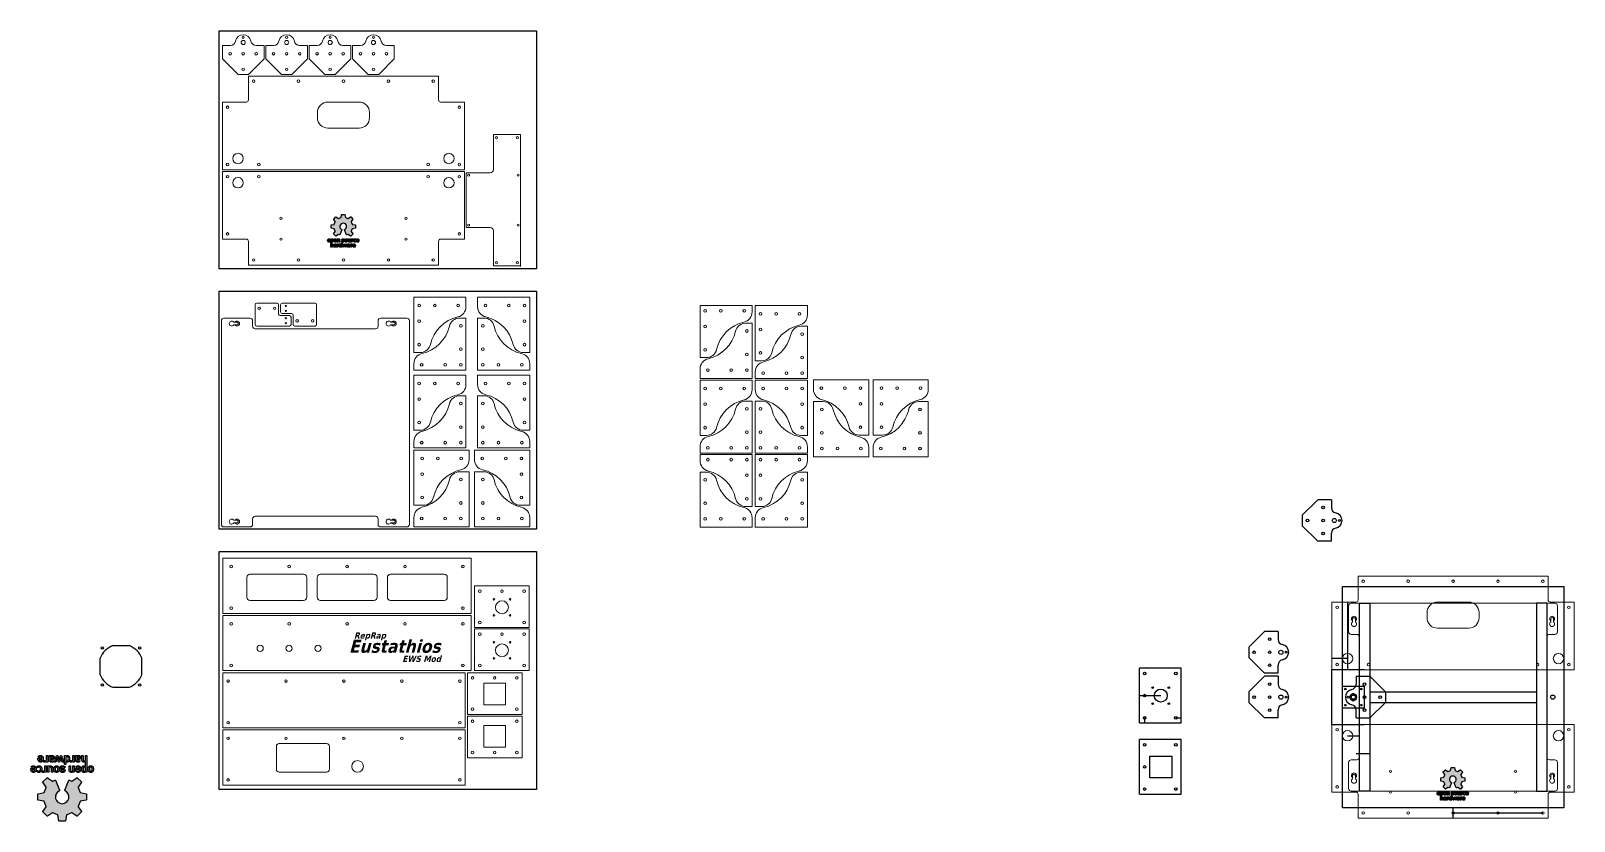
# Model space of a CAD drawing. Header units: inches. Extents: x -361 to 2602, y -61 to 1457.
import ezdxf

# ---------------------------------------------------------------- set-up
doc = ezdxf.new("R2010")
doc.units = ezdxf.units.IN
doc.header["$MEASUREMENT"] = 0
doc.styles.get("Standard").update_dxf_attribs({"font": 'arial.ttf'})

msp = doc.modelspace()

# ---------------------------------------------------------------- texts
at = {"char_height": 25}
for s, insert, width, attachment_point in [('{\\fTahoma|b1|i1|c0|p0;\\H0.48x;RepRap}', (259.1, 301.8), 194.776, 1), ('{\\fTahoma|b1|i1|c0|p0;Eustathios}', (249.4, 287.6), 194.776, 1), ('{\\fTahoma|b1|i1|c0|p0;\\H0.48x;EWS Mod}', (426.2, 257), 132.704, 3)]:
    msp.add_mtext(s, dxfattribs=dict(at, insert=insert, width=width, attachment_point=attachment_point))

# ---------------------------------------------------------------- hatches: boundary and pattern name
h = msp.add_hatch(color=256)
edge = h.paths.add_edge_path()
edge.add_arc((238.5, 1081.3), 6.56, 294.715, 605.285)
edge.add_arc((235.6, 1075.1), 0.3, -22.2104, 65.285, ccw=False)
edge.add_line((235.9, 1075), (232, 1065.3))
edge.add_arc((231.7, 1065.5), 0.3, 247.5, 337.7896, ccw=False)
edge.add_line((231.6, 1065.2), (229.4, 1066.1))
edge.add_arc((229.3, 1065.8), 0.3, 67.5, 124.0803)
edge.add_line((229.2, 1066), (224.5, 1062.9))
edge.add_arc((224.3, 1063.1), 0.3, 225, 304.0803, ccw=False)
edge.add_line((224.1, 1062.9), (220.1, 1066.9))
edge.add_arc((220.3, 1067.1), 0.3, 145.9197, 225, ccw=False)
edge.add_line((220, 1067.3), (223.2, 1072))
edge.add_arc((223, 1072.2), 0.3, 325.9197, 382.5)
edge.add_line((223.2, 1072.3), (221.3, 1076.9))
edge.add_arc((221, 1076.8), 0.3, 22.5, 79.0803)
edge.add_line((221.1, 1077.1), (215.5, 1078.2))
edge.add_arc((215.6, 1078.5), 0.3, 180, 259.0803, ccw=False)
edge.add_line((215.3, 1078.5), (215.3, 1084.2))
edge.add_arc((215.6, 1084.2), 0.3, 100.9197, 180, ccw=False)
edge.add_line((215.5, 1084.5), (221.1, 1085.5))
edge.add_arc((221, 1085.8), 0.3, 280.9197, 337.5)
edge.add_line((221.3, 1085.7), (223.2, 1090.4))
edge.add_arc((223, 1090.5), 0.3, 337.5, 394.0803)
edge.add_line((223.2, 1090.7), (220, 1095.4))
edge.add_arc((220.3, 1095.5), 0.3, 135, 214.0803, ccw=False)
edge.add_line((220.1, 1095.8), (224.1, 1099.8))
edge.add_arc((224.3, 1099.6), 0.3, 55.9197, 135, ccw=False)
edge.add_line((224.5, 1099.8), (229.2, 1096.6))
edge.add_arc((229.3, 1096.9), 0.3, 235.9197, 292.5)
edge.add_line((229.4, 1096.6), (234.1, 1098.5))
edge.add_arc((234, 1098.8), 0.3, 292.5, 349.0803)
edge.add_line((234.3, 1098.7), (235.4, 1104.3))
edge.add_arc((235.7, 1104.3), 0.3, 90, 169.0803, ccw=False)
edge.add_line((235.7, 1104.6), (241.3, 1104.6))
edge.add_arc((241.3, 1104.3), 0.3, 10.9197, 90, ccw=False)
edge.add_line((241.6, 1104.3), (242.7, 1098.7))
edge.add_arc((243, 1098.8), 0.3, 190.9197, 247.5)
edge.add_line((242.9, 1098.5), (247.6, 1096.6))
edge.add_arc((247.7, 1096.9), 0.3, 247.5, 304.0803)
edge.add_line((247.8, 1096.6), (252.5, 1099.8))
edge.add_arc((252.7, 1099.6), 0.3, 45, 124.0803, ccw=False)
edge.add_line((252.9, 1099.8), (256.9, 1095.8))
edge.add_arc((256.7, 1095.5), 0.3, -34.0803, 45, ccw=False)
edge.add_line((257, 1095.4), (253.8, 1090.7))
edge.add_arc((254, 1090.5), 0.3, 145.9197, 202.5)
edge.add_line((253.8, 1090.4), (255.7, 1085.7))
edge.add_arc((256, 1085.8), 0.3, 202.5, 259.0803)
edge.add_line((255.9, 1085.5), (261.5, 1084.5))
edge.add_arc((261.4, 1084.2), 0.3, 0, 79.0803, ccw=False)
edge.add_line((261.7, 1084.2), (261.7, 1078.5))
edge.add_arc((261.4, 1078.5), 0.3, -79.0803, 0, ccw=False)
edge.add_line((261.5, 1078.2), (255.9, 1077.1))
edge.add_arc((256, 1076.8), 0.3, 100.9197, 157.5)
edge.add_line((255.7, 1076.9), (253.8, 1072.3))
edge.add_arc((254, 1072.2), 0.3, 157.5, 214.0803)
edge.add_line((253.8, 1072), (257, 1067.3))
edge.add_arc((256.7, 1067.1), 0.3, -45, 34.0803, ccw=False)
edge.add_line((256.9, 1066.9), (252.9, 1062.9))
edge.add_arc((252.7, 1063.1), 0.3, 235.9197, 315, ccw=False)
edge.add_line((252.5, 1062.9), (247.8, 1066))
edge.add_arc((247.7, 1065.8), 0.3, 55.9197, 112.5)
edge.add_line((247.6, 1066.1), (245.4, 1065.2))
edge.add_arc((245.3, 1065.5), 0.3, 202.2104, 292.5, ccw=False)
edge.add_line((245, 1065.3), (241.1, 1075))
edge.add_arc((241.4, 1075.1), 0.3, 114.715, 202.2104, ccw=False)
h = msp.add_hatch(color=256)
edge = h.paths.add_edge_path()
edge.add_line((252.4, 1041.6), (252.4, 1047.8))
edge.add_line((252.4, 1047.8), (253.6, 1047.8))
edge.add_line((253.6, 1047.8), (253.6, 1047.1))
edge.add_line((253.6, 1047.1), (253.7, 1047.1))
edge.add_arc((255.1, 1046), 1.87, 114.6481, 142.1528, ccw=False)
edge.add_arc((255.2, 1045.7), 2.2, 88.9719, 113.5952, ccw=False)
edge.add_arc((255.3, 1046), 1.91, 69.5778, 90.0149, ccw=False)
edge.add_arc((255.1, 1045.6), 2.35, 51.4764, 69.2242, ccw=False)
edge.add_line((256.6, 1047.4), (255.7, 1046.3))
edge.add_arc((254.7, 1045), 1.63, 52.3875, 69.0251)
edge.add_arc((254.9, 1045.4), 1.19, 69.277, 89.8107)
edge.add_arc((254.9, 1045.4), 1.28, 89.9763, 130.6387)
edge.add_arc((254.6, 1045.6), 0.938, 129.9068, 160.2023)
edge.add_arc((255.3, 1045.4), 1.67, 160.6834, 181.2907)
edge.add_line((253.6, 1045.3), (253.6, 1041.6))
edge.add_line((253.6, 1041.6), (252.4, 1041.6))
edge.add_line((252.4, 1041.6), (252.4, 1041.6))
h.paths.add_polyline_path([(242.8, 1041.6), (241.5, 1045.9), (241.4, 1045.9), (240.1, 1041.6), (239, 1041.6), (237.1, 1047.8), (238.4, 1047.8), (239.6, 1043.5), (239.6, 1043.5), (241, 1047.8), (241.9, 1047.8), (243.3, 1043.5), (243.3, 1043.5), (244.5, 1047.8), (245.8, 1047.8), (243.9, 1041.6), (242.8, 1041.6)])
edge = h.paths.add_edge_path()
edge.add_line((225.8, 1054.1), (221.9, 1054.1))
edge.add_arc((223.9, 1054.1), 1.97, 178.8901, 198.7494)
edge.add_arc((223.1, 1053.8), 1.19, 199.1765, 227.006)
edge.add_arc((223.3, 1054), 1.39, 227.2381, 250.2613)
edge.add_arc((223.4, 1054.3), 1.72, 250.7928, 270.7136)
edge.add_arc((223.4, 1054.4), 1.78, 269.6571, 293.6584)
edge.add_arc((223.3, 1054.6), 2.06, 294.3582, 316.1549)
edge.add_line((224.8, 1053.2), (225.7, 1052.4))
edge.add_arc((223.4, 1054.3), 2.99, 306.8097, 319.7391, ccw=False)
edge.add_arc((223.7, 1053.9), 2.43, 291.8245, 306.6928, ccw=False)
edge.add_arc((223.4, 1054.6), 3.23, 269.8349, 291.7337, ccw=False)
edge.add_arc((223.4, 1054.4), 2.95, 251.3786, 269.9591, ccw=False)
edge.add_arc((223.7, 1055), 3.63, 234.9445, 251.1166, ccw=False)
edge.add_arc((222.5, 1053.3), 1.59, 215.1424, 235.172, ccw=False)
edge.add_arc((223, 1053.7), 2.22, 198.896, 214.9249, ccw=False)
edge.add_arc((224.4, 1054.2), 3.68, 187.5321, 198.9663, ccw=False)
edge.add_arc((227, 1054.5), 6.3, 179.6667, 187.6553, ccw=False)
edge.add_arc((226.9, 1054.6), 6.27, 172.6312, 180.2902, ccw=False)
edge.add_arc((224.6, 1054.9), 3.88, 162.1581, 172.7209, ccw=False)
edge.add_arc((223.2, 1055.3), 2.47, 147.936, 162.205, ccw=False)
edge.add_arc((222.7, 1055.7), 1.8, 130.185, 147.8014, ccw=False)
edge.add_arc((223.5, 1054.7), 3.15, 112.4569, 130.6195, ccw=False)
edge.add_arc((223.2, 1055.4), 2.36, 90.0746, 112.0793, ccw=False)
edge.add_arc((223.3, 1055.2), 2.57, 68.6154, 90.4212, ccw=False)
edge.add_arc((223.2, 1055.1), 2.67, 46.7131, 68.0121, ccw=False)
edge.add_arc((223.5, 1055.4), 2.27, 21.7771, 47.4737, ccw=False)
edge.add_arc((222.9, 1055.2), 2.88, -0.9054, 21.0393, ccw=False)
edge.add_line((225.8, 1055.1), (225.8, 1054.1))
edge.add_line((225.8, 1054.1), (225.8, 1054.1))
edge = h.paths.add_edge_path()
edge.add_arc((217, 1054.6), 8.46, 174.4751, 180.3862, ccw=False)
edge.add_arc((211.7, 1055.2), 3.15, 163.5055, 174.9534, ccw=False)
edge.add_arc((211, 1055.3), 2.39, 137.4483, 162.166, ccw=False)
edge.add_arc((210.8, 1055.4), 2.25, 126.8608, 137.3313, ccw=False)
edge.add_arc((211.7, 1054.3), 3.62, 119.3202, 126.9443, ccw=False)
edge.add_arc((210.8, 1055.9), 1.84, 101.6017, 118.9638, ccw=False)
edge.add_arc((211.1, 1054.6), 3.11, 89.447, 101.6715, ccw=False)
edge.add_arc((211.1, 1054.7), 3.05, 78.2141, 90.5336, ccw=False)
edge.add_arc((211.4, 1055.9), 1.86, 61.128, 78.2552, ccw=False)
edge.add_arc((210.5, 1054.3), 3.67, 53.2752, 60.8322, ccw=False)
edge.add_arc((211.3, 1055.4), 2.28, 42.9833, 53.3577, ccw=False)
edge.add_arc((211.2, 1055.4), 2.38, 17.6861, 42.5614, ccw=False)
edge.add_arc((210.4, 1055.2), 3.17, 4.9985, 16.3492, ccw=False)
edge.add_arc((205.1, 1054.6), 8.53, -0.3832, 5.474, ccw=False)
edge.add_arc((204.8, 1054.5), 8.8, -5.3899, 0.3855, ccw=False)
edge.add_arc((210.4, 1054), 3.18, 343.7076, 355.1136, ccw=False)
edge.add_arc((211.2, 1053.8), 2.38, 317.4386, 342.3139, ccw=False)
edge.add_arc((211.4, 1053.7), 2.17, 306.6448, 317.6033, ccw=False)
edge.add_arc((210.6, 1054.6), 3.41, 298.6058, 306.7158, ccw=False)
edge.add_arc((211.4, 1053.3), 1.89, 281.4728, 298.3092, ccw=False)
edge.add_arc((211.1, 1054.5), 3.12, 269.4764, 281.5265, ccw=False)
edge.add_arc((211.1, 1054.6), 3.18, 258.5856, 270.5425, ccw=False)
edge.add_arc((210.8, 1053.3), 1.87, 241.6006, 258.6678, ccw=False)
edge.add_arc((211.5, 1054.6), 3.36, 233.0646, 241.2436, ccw=False)
edge.add_arc((210.8, 1053.6), 2.14, 222.082, 233.1362, ccw=False)
edge.add_arc((211, 1053.8), 2.39, 197.834, 222.5517, ccw=False)
edge.add_arc((211.7, 1054), 3.16, 184.9335, 196.4373, ccw=False)
edge.add_arc((217.2, 1054.5), 8.72, 179.6115, 185.4401, ccw=False)
edge.add_line((208.5, 1054.6), (208.5, 1054.6))
edge = h.paths.add_edge_path()
edge.add_arc((249.8, 1054.6), 8.46, 174.4737, 180.3849, ccw=False)
edge.add_arc((244.5, 1055.2), 3.15, 163.5165, 174.9645, ccw=False)
edge.add_arc((243.8, 1055.3), 2.39, 137.4454, 162.1631, ccw=False)
edge.add_arc((243.7, 1055.4), 2.25, 126.8644, 137.3349, ccw=False)
edge.add_arc((244.5, 1054.3), 3.62, 119.3127, 126.9367, ccw=False)
edge.add_arc((243.6, 1055.9), 1.84, 101.6011, 118.9631, ccw=False)
edge.add_arc((243.9, 1054.6), 3.11, 89.4483, 101.6727, ccw=False)
edge.add_arc((243.9, 1054.7), 3.05, 78.2144, 90.5339, ccw=False)
edge.add_arc((244.2, 1055.9), 1.86, 61.128, 78.2552, ccw=False)
edge.add_arc((243.3, 1054.3), 3.67, 53.2752, 60.8322, ccw=False)
edge.add_arc((244.1, 1055.4), 2.28, 42.9867, 53.3611, ccw=False)
edge.add_arc((244.1, 1055.4), 2.38, 17.687, 42.5622, ccw=False)
edge.add_arc((243.3, 1055.2), 3.17, 5.0018, 16.3525, ccw=False)
edge.add_arc((237.9, 1054.6), 8.53, -0.382, 5.4752, ccw=False)
edge.add_arc((237.7, 1054.5), 8.8, -5.3911, 0.3843, ccw=False)
edge.add_arc((243.3, 1054), 3.18, 343.7043, 355.1103, ccw=False)
edge.add_arc((244.1, 1053.8), 2.38, 317.4378, 342.313, ccw=False)
edge.add_arc((244.2, 1053.7), 2.17, 306.6414, 317.5999, ccw=False)
edge.add_arc((243.5, 1054.6), 3.41, 298.6058, 306.7158, ccw=False)
edge.add_arc((244.2, 1053.3), 1.89, 281.4728, 298.3092, ccw=False)
edge.add_arc((243.9, 1054.5), 3.12, 269.4761, 281.5262, ccw=False)
edge.add_arc((243.9, 1054.6), 3.18, 258.5844, 270.5413, ccw=False)
edge.add_arc((243.6, 1053.3), 1.87, 241.6012, 258.6685, ccw=False)
edge.add_arc((244.4, 1054.6), 3.36, 233.0721, 241.2511, ccw=False)
edge.add_arc((243.6, 1053.6), 2.14, 222.0784, 233.1326, ccw=False)
edge.add_arc((243.8, 1053.8), 2.39, 197.8369, 222.5546, ccw=False)
edge.add_arc((244.5, 1054), 3.16, 184.9225, 196.4264, ccw=False)
edge.add_arc((250.1, 1054.5), 8.72, 179.6128, 185.4414, ccw=False)
edge.add_line((241.4, 1054.6), (241.4, 1054.6))
edge = h.paths.add_edge_path()
edge.add_line((224.4, 1041.6), (224.4, 1042.1))
edge.add_line((224.4, 1042.1), (224.4, 1042.1))
edge.add_arc((223.5, 1042.6), 1.01, 291.5509, 332.1103, ccw=False)
edge.add_arc((223.2, 1043.4), 1.87, 278.4169, 291.9976, ccw=False)
edge.add_arc((222.9, 1045), 3.46, 269.5741, 278.5974, ccw=False)
edge.add_arc((222.9, 1044.4), 2.9, 251.5932, 269.7033, ccw=False)
edge.add_arc((222.6, 1043.3), 1.71, 225.534, 251.3573, ccw=False)
edge.add_arc((222.5, 1043.3), 1.74, 203.364, 227.9112, ccw=False)
edge.add_arc((222.7, 1043.4), 1.88, 179.2541, 202.5307, ccw=False)
edge.add_arc((222.8, 1043.4), 2, 159.6807, 180.6254, ccw=False)
edge.add_arc((222.6, 1043.5), 1.78, 136.4537, 159.0817, ccw=False)
edge.add_arc((222.4, 1043.6), 1.56, 109.4391, 136.4104, ccw=False)
edge.add_arc((222.7, 1042.7), 2.56, 89.6255, 109.0471, ccw=False)
edge.add_line((222.8, 1045.2), (224.4, 1045.2))
edge.add_line((224.4, 1045.2), (224.4, 1045.9))
edge.add_arc((223.7, 1045.9), 0.783, 358.2297, 385.3897)
edge.add_arc((223.8, 1046), 0.643, 26.8816, 57.884)
edge.add_arc((223.5, 1045.6), 1.12, 58.4561, 79.8517)
edge.add_arc((223.3, 1044.2), 2.53, 79.4285, 91.8308)
edge.add_arc((223.2, 1043.8), 2.94, 89.6828, 97.3928)
edge.add_arc((223, 1045), 1.73, 97.2721, 108.2655)
edge.add_arc((222.8, 1045.8), 0.882, 113.3549, 151.3732)
edge.add_line((222.1, 1046.2), (221.1, 1047))
edge.add_arc((222.8, 1045.7), 2.14, 113.9753, 143.6836, ccw=False)
edge.add_arc((222.9, 1045.4), 2.41, 100.0271, 113.6907, ccw=False)
edge.add_arc((223.1, 1044.7), 3.22, 88.7012, 99.9766, ccw=False)
edge.add_arc((223.2, 1043.7), 4.15, 77.0415, 91.2351, ccw=False)
edge.add_arc((223.6, 1045.3), 2.52, 57.2271, 77.0184, ccw=False)
edge.add_arc((224.1, 1046.2), 1.47, 22.4743, 54.7615, ccw=False)
edge.add_arc((223.5, 1046), 2.08, 10.1137, 22.8405, ccw=False)
edge.add_arc((222.6, 1045.8), 3.09, 0.3995, 10.1685, ccw=False)
edge.add_line((225.6, 1045.8), (225.6, 1041.6))
edge.add_line((225.6, 1041.6), (224.4, 1041.6))
edge.add_line((224.4, 1041.6), (224.4, 1041.6))
edge = h.paths.add_edge_path()
edge.add_line((262.2, 1053.3), (263.1, 1052.5))
edge.add_arc((260.5, 1054.7), 3.42, 298.0894, 318.8938, ccw=False)
edge.add_arc((261, 1053.9), 2.45, 283.2753, 298.2454, ccw=False)
edge.add_arc((260.9, 1054.3), 2.88, 269.7114, 283.1327, ccw=False)
edge.add_arc((260.8, 1054.3), 2.89, 249.4894, 270.2643, ccw=False)
edge.add_arc((261, 1054.5), 3.15, 229.4188, 249.0024, ccw=False)
edge.add_arc((260.2, 1053.7), 2.03, 213.6202, 229.8366, ccw=False)
edge.add_arc((260.6, 1053.9), 2.48, 199.2722, 213.4371, ccw=False)
edge.add_arc((261.6, 1054.3), 3.54, 188.0979, 199.2676, ccw=False)
edge.add_arc((263.4, 1054.5), 5.39, 179.7094, 188.149, ccw=False)
edge.add_arc((263.4, 1054.6), 5.4, 171.8581, 180.288, ccw=False)
edge.add_arc((261.6, 1054.9), 3.56, 160.7799, 171.9072, ccw=False)
edge.add_arc((260.6, 1055.2), 2.51, 146.7023, 160.7747, ccw=False)
edge.add_arc((260.2, 1055.5), 2.05, 130.4375, 146.522, ccw=False)
edge.add_arc((261, 1054.6), 3.15, 111.1988, 130.8731, ccw=False)
edge.add_arc((260.8, 1054.9), 2.86, 89.7374, 110.702, ccw=False)
edge.add_arc((260.9, 1054.9), 2.86, 76.7455, 90.2911, ccw=False)
edge.add_arc((261, 1055.3), 2.43, 61.5208, 76.5968, ccw=False)
edge.add_arc((260.5, 1054.4), 3.46, 41.119, 61.6902, ccw=False)
edge.add_line((263.1, 1056.7), (262.2, 1055.9))
edge.add_arc((260.7, 1054.7), 1.83, 38.0999, 61.8937)
edge.add_arc((260.9, 1055), 1.47, 62.8624, 90.4307)
edge.add_arc((260.9, 1054.6), 1.9, 88.8234, 110.5846)
edge.add_arc((260.7, 1055.2), 1.25, 111.2857, 140.0935)
edge.add_arc((260.9, 1055), 1.6, 141.1668, 165.607)
edge.add_arc((262.5, 1054.6), 3.17, 165.4692, 180.916)
edge.add_arc((262.4, 1054.5), 3.14, 179.0807, 194.5943)
edge.add_arc((260.9, 1054.1), 1.59, 194.4639, 218.968)
edge.add_arc((260.7, 1053.9), 1.25, 220.0482, 248.8155)
edge.add_arc((260.9, 1054.6), 1.91, 249.503, 271.1737)
edge.add_arc((260.9, 1054.1), 1.47, 269.5217, 297.3023)
edge.add_arc((260.7, 1054.4), 1.81, 298.3187, 322.4701)
edge.add_line((262.2, 1053.3), (262.2, 1053.3))
edge = h.paths.add_edge_path()
edge.add_line((226.9, 1051.5), (226.9, 1057.7))
edge.add_line((226.9, 1057.7), (228.1, 1057.7))
edge.add_line((228.1, 1057.7), (228.1, 1057))
edge.add_line((228.1, 1057), (228.1, 1057))
edge.add_arc((229.6, 1055.9), 1.87, 114.6481, 142.1528, ccw=False)
edge.add_arc((229.7, 1055.6), 2.2, 88.9719, 113.5952, ccw=False)
edge.add_arc((229.8, 1055.8), 1.92, 68.2225, 89.8934, ccw=False)
edge.add_arc((229.5, 1055.2), 2.59, 50.0888, 67.8731, ccw=False)
edge.add_arc((230.1, 1055.9), 1.72, 22.561, 50.9722, ccw=False)
edge.add_arc((229.8, 1055.7), 2.06, 10.0188, 22.5334, ccw=False)
edge.add_arc((229.1, 1055.6), 2.77, -0.2847, 9.9955, ccw=False)
edge.add_line((231.8, 1055.6), (231.8, 1051.5))
edge.add_line((231.8, 1051.5), (230.6, 1051.5))
edge.add_line((230.6, 1051.5), (230.6, 1055.2))
edge.add_arc((228.9, 1055.2), 1.66, 359.0567, 378.7023)
edge.add_arc((229.4, 1055.4), 1.13, 19.1911, 44.6199)
edge.add_arc((229.4, 1055.3), 1.17, 44.3341, 67.7662)
edge.add_arc((229.4, 1055.2), 1.27, 68.471, 90.6586)
edge.add_arc((229.3, 1055.2), 1.31, 89.2873, 111.1315)
edge.add_arc((229.3, 1055.3), 1.16, 111.8301, 135.6015)
edge.add_arc((229.3, 1055.4), 1.13, 135.3801, 160.8089)
edge.add_arc((229.8, 1055.2), 1.66, 161.2977, 180.9433)
edge.add_line((228.1, 1055.2), (228.1, 1051.5))
edge.add_line((228.1, 1051.5), (226.9, 1051.5))
edge.add_line((226.9, 1051.5), (226.9, 1051.5))
edge = h.paths.add_edge_path()
edge.add_line((249.7, 1041.6), (249.7, 1042.1))
edge.add_line((249.7, 1042.1), (249.7, 1042.1))
edge.add_arc((248.8, 1042.6), 1.01, 291.5509, 332.1103, ccw=False)
edge.add_arc((248.5, 1043.4), 1.87, 278.4169, 291.9976, ccw=False)
edge.add_arc((248.2, 1045), 3.46, 269.5741, 278.5974, ccw=False)
edge.add_arc((248.2, 1044.4), 2.9, 251.5932, 269.7033, ccw=False)
edge.add_arc((247.9, 1043.3), 1.71, 225.534, 251.3573, ccw=False)
edge.add_arc((247.8, 1043.3), 1.74, 203.364, 227.9112, ccw=False)
edge.add_arc((248, 1043.4), 1.88, 179.2541, 202.5307, ccw=False)
edge.add_arc((248.1, 1043.4), 2, 159.6807, 180.6254, ccw=False)
edge.add_arc((247.9, 1043.5), 1.78, 136.4537, 159.0817, ccw=False)
edge.add_arc((247.7, 1043.6), 1.56, 109.4391, 136.4104, ccw=False)
edge.add_arc((248, 1042.7), 2.56, 89.6255, 109.0471, ccw=False)
edge.add_line((248, 1045.2), (249.7, 1045.2))
edge.add_line((249.7, 1045.2), (249.7, 1045.9))
edge.add_arc((248.9, 1045.9), 0.783, 358.2297, 385.3897)
edge.add_arc((249.1, 1046), 0.643, 26.8816, 57.884)
edge.add_arc((248.8, 1045.6), 1.12, 58.4561, 79.8517)
edge.add_arc((248.6, 1044.2), 2.53, 79.4285, 91.8308)
edge.add_arc((248.5, 1043.8), 2.94, 89.6828, 97.3928)
edge.add_arc((248.3, 1045), 1.73, 97.2721, 108.2655)
edge.add_arc((248.1, 1045.8), 0.882, 113.3549, 151.3732)
edge.add_line((247.3, 1046.2), (246.4, 1047))
edge.add_arc((248.1, 1045.7), 2.14, 113.9753, 143.6836, ccw=False)
edge.add_arc((248.2, 1045.4), 2.41, 100.0271, 113.6907, ccw=False)
edge.add_arc((248.4, 1044.7), 3.22, 88.7012, 99.9766, ccw=False)
edge.add_arc((248.5, 1043.7), 4.15, 77.0415, 91.2351, ccw=False)
edge.add_arc((248.9, 1045.3), 2.52, 57.2271, 77.0184, ccw=False)
edge.add_arc((249.4, 1046.2), 1.47, 22.4743, 54.7615, ccw=False)
edge.add_arc((248.8, 1046), 2.08, 10.1137, 22.8405, ccw=False)
edge.add_arc((247.8, 1045.8), 3.09, 0.3995, 10.1685, ccw=False)
edge.add_line((250.9, 1045.8), (250.9, 1041.6))
edge.add_line((250.9, 1041.6), (249.7, 1041.6))
edge.add_line((249.7, 1041.6), (249.7, 1041.6))
edge = h.paths.add_edge_path()
edge.add_line((261.8, 1044.2), (257.9, 1044.2))
edge.add_arc((259.9, 1044.2), 1.97, 178.884, 198.7433)
edge.add_arc((259.1, 1044), 1.19, 199.1734, 227.0029)
edge.add_arc((259.3, 1044.1), 1.39, 227.2371, 250.2603)
edge.add_arc((259.4, 1044.4), 1.72, 250.7922, 270.7131)
edge.add_arc((259.4, 1044.5), 1.78, 269.6571, 293.6584)
edge.add_arc((259.3, 1044.7), 2.06, 294.3566, 316.1533)
edge.add_line((260.8, 1043.3), (261.7, 1042.5))
edge.add_arc((259.4, 1044.5), 2.99, 306.8087, 319.738, ccw=False)
edge.add_arc((259.7, 1044), 2.43, 291.827, 306.6952, ccw=False)
edge.add_arc((259.4, 1044.8), 3.23, 269.8341, 291.7329, ccw=False)
edge.add_arc((259.4, 1044.5), 2.95, 251.3784, 269.9589, ccw=False)
edge.add_arc((259.6, 1045.1), 3.63, 234.945, 251.1171, ccw=False)
edge.add_arc((258.5, 1043.5), 1.59, 215.1397, 235.1693, ccw=False)
edge.add_arc((259, 1043.8), 2.22, 198.8975, 214.9265, ccw=False)
edge.add_arc((260.4, 1044.3), 3.68, 187.5251, 198.9593, ccw=False)
edge.add_arc((263, 1044.6), 6.3, 179.6643, 187.6529, ccw=False)
edge.add_arc((262.9, 1044.7), 6.27, 172.6412, 180.3003, ccw=False)
edge.add_arc((260.6, 1045), 3.88, 162.1466, 172.7094, ccw=False)
edge.add_arc((259.2, 1045.5), 2.47, 147.9469, 162.2159, ccw=False)
edge.add_arc((258.7, 1045.8), 1.8, 130.1865, 147.8028, ccw=False)
edge.add_arc((259.5, 1044.8), 3.15, 112.4536, 130.6162, ccw=False)
edge.add_arc((259.2, 1045.5), 2.36, 90.0752, 112.08, ccw=False)
edge.add_arc((259.2, 1045.3), 2.57, 68.6156, 90.4214, ccw=False)
edge.add_arc((259.2, 1045.2), 2.67, 46.7102, 68.0092, ccw=False)
edge.add_arc((259.5, 1045.5), 2.27, 21.7779, 47.4746, ccw=False)
edge.add_arc((258.9, 1045.3), 2.88, -0.9054, 21.0393, ccw=False)
edge.add_line((261.8, 1045.3), (261.8, 1044.2))
edge.add_line((261.8, 1044.2), (261.8, 1044.2))
edge = h.paths.add_edge_path()
edge.add_line((227.1, 1041.6), (227.1, 1047.8))
edge.add_line((227.1, 1047.8), (228.3, 1047.8))
edge.add_line((228.3, 1047.8), (228.3, 1047.1))
edge.add_line((228.3, 1047.1), (228.4, 1047.1))
edge.add_arc((229.8, 1046), 1.87, 114.6481, 142.1528, ccw=False)
edge.add_arc((229.9, 1045.7), 2.2, 88.9719, 113.5952, ccw=False)
edge.add_arc((230, 1046), 1.91, 69.5778, 90.0149, ccw=False)
edge.add_arc((229.8, 1045.6), 2.35, 51.4764, 69.2242, ccw=False)
edge.add_line((231.3, 1047.4), (230.4, 1046.3))
edge.add_arc((229.4, 1045), 1.63, 52.3875, 69.0251)
edge.add_arc((229.5, 1045.4), 1.19, 69.277, 89.8107)
edge.add_arc((229.5, 1045.4), 1.28, 89.9763, 130.6387)
edge.add_arc((229.3, 1045.6), 0.938, 129.9068, 160.2023)
edge.add_arc((230, 1045.4), 1.67, 160.6834, 181.2907)
edge.add_line((228.3, 1045.3), (228.3, 1041.6))
edge.add_line((228.3, 1041.6), (227.1, 1041.6))
edge.add_line((227.1, 1041.6), (227.1, 1041.6))
edge = h.paths.add_edge_path()
edge.add_line((247.6, 1053.6), (247.6, 1057.7))
edge.add_line((247.6, 1057.7), (248.9, 1057.7))
edge.add_line((248.9, 1057.7), (248.9, 1054))
edge.add_arc((250.5, 1054), 1.68, 179.0323, 198.615)
edge.add_arc((250, 1053.8), 1.11, 199.0879, 224.8105)
edge.add_arc((250, 1053.8), 1.16, 224.6514, 248.3479)
edge.add_arc((250.1, 1054), 1.32, 249.0331, 270.7121)
edge.add_arc((250.1, 1053.9), 1.27, 269.3414, 291.3617)
edge.add_arc((250.1, 1053.8), 1.17, 292.0539, 315.4135)
edge.add_arc((250.2, 1053.8), 1.11, 315.1895, 340.9121)
edge.add_arc((249.6, 1054), 1.68, 341.385, 360.9677)
edge.add_line((251.3, 1054), (251.3, 1057.7))
edge.add_line((251.3, 1057.7), (252.6, 1057.7))
edge.add_line((252.6, 1057.7), (252.6, 1051.5))
edge.add_line((252.6, 1051.5), (251.3, 1051.5))
edge.add_line((251.3, 1051.5), (251.3, 1052.1))
edge.add_line((251.3, 1052.1), (251.3, 1052.1))
edge.add_arc((249.8, 1053.3), 1.86, 294.684, 322.0788, ccw=False)
edge.add_arc((249.7, 1053.6), 2.18, 268.9844, 293.6352, ccw=False)
edge.add_arc((249.7, 1053.4), 1.98, 248.5742, 269.9603, ccw=False)
edge.add_arc((249.9, 1053.9), 2.56, 230.2119, 248.2027, ccw=False)
edge.add_arc((249.4, 1053.3), 1.7, 202.4432, 231.0292, ccw=False)
edge.add_arc((249.7, 1053.4), 2.07, 189.962, 202.4556, ccw=False)
edge.add_arc((250.4, 1053.5), 2.8, 179.7023, 189.9213, ccw=False)
edge.add_line((247.6, 1053.6), (247.6, 1053.6))
edge = h.paths.add_edge_path()
edge.add_line((254, 1051.5), (254, 1057.7))
edge.add_line((254, 1057.7), (255.2, 1057.7))
edge.add_line((255.2, 1057.7), (255.2, 1057))
edge.add_line((255.2, 1057), (255.3, 1057))
edge.add_arc((256.7, 1055.9), 1.87, 114.6481, 142.1528, ccw=False)
edge.add_arc((256.8, 1055.6), 2.2, 88.9719, 113.5952, ccw=False)
edge.add_arc((256.9, 1055.8), 1.91, 69.5778, 90.0149, ccw=False)
edge.add_arc((256.7, 1055.4), 2.35, 51.4764, 69.2242, ccw=False)
edge.add_line((258.2, 1057.3), (257.3, 1056.2))
edge.add_arc((256.3, 1054.9), 1.63, 52.3875, 69.0251)
edge.add_arc((256.4, 1055.3), 1.19, 69.277, 89.8107)
edge.add_arc((256.4, 1055.2), 1.28, 89.9763, 130.6387)
edge.add_arc((256.2, 1055.5), 0.938, 129.9068, 160.2023)
edge.add_arc((256.9, 1055.2), 1.67, 160.6834, 181.2907)
edge.add_line((255.2, 1055.2), (255.2, 1051.5))
edge.add_line((255.2, 1051.5), (254, 1051.5))
edge.add_line((254, 1051.5), (254, 1051.5))
edge = h.paths.add_edge_path()
edge.add_line((235.1, 1041.6), (235.1, 1042.2))
edge.add_arc((233.4, 1043.7), 2.2, 294.5877, 318.3328, ccw=False)
edge.add_arc((233.5, 1043.6), 2.12, 269.4046, 293.7409, ccw=False)
edge.add_arc((233.4, 1043.9), 2.41, 257.626, 270.403, ccw=False)
edge.add_arc((233.3, 1043.3), 1.77, 241.8222, 257.5468, ccw=False)
edge.add_arc((233.4, 1043.5), 2.02, 216.7888, 242.1312, ccw=False)
edge.add_arc((233.2, 1043.4), 1.78, 190.407, 218.2613, ccw=False)
edge.add_arc((236.2, 1043.9), 4.78, 182.3094, 189.8564, ccw=False)
edge.add_arc((249.4, 1044.6), 18, 179.753, 182.8566, ccw=False)
edge.add_arc((248.9, 1044.8), 17.6, 177.1072, 180.2502, ccw=False)
edge.add_arc((236, 1045.5), 4.66, 170.0189, 177.661, ccw=False)
edge.add_arc((233.2, 1046), 1.82, 142.0537, 169.278, ccw=False)
edge.add_arc((233.5, 1045.8), 2.11, 118.4235, 142.6562, ccw=False)
edge.add_arc((233.3, 1046.1), 1.74, 102.7813, 118.8071, ccw=False)
edge.add_arc((233.4, 1045.5), 2.35, 89.5877, 102.684, ccw=False)
edge.add_arc((233.5, 1046), 1.84, 62.7802, 90.8008, ccw=False)
edge.add_arc((232.8, 1044.7), 3.32, 46.3534, 62.0459, ccw=False)
edge.add_line((235.1, 1047.1), (235.1, 1050.3))
edge.add_line((235.1, 1050.3), (236.3, 1050.3))
edge.add_line((236.3, 1050.3), (236.3, 1041.6))
edge.add_line((236.3, 1041.6), (235.1, 1041.6))
edge.add_line((235.1, 1041.6), (235.1, 1041.6))
edge = h.paths.add_edge_path()
edge.add_line((268.6, 1054.1), (264.7, 1054.1))
edge.add_arc((266.7, 1054.1), 1.97, 178.884, 198.7433)
edge.add_arc((265.9, 1053.8), 1.19, 199.1734, 227.0029)
edge.add_arc((266.1, 1054), 1.39, 227.2371, 250.2603)
edge.add_arc((266.2, 1054.3), 1.72, 250.7922, 270.7131)
edge.add_arc((266.2, 1054.4), 1.78, 269.6571, 293.6584)
edge.add_arc((266.1, 1054.6), 2.06, 294.3566, 316.1533)
edge.add_line((267.5, 1053.2), (268.4, 1052.4))
edge.add_arc((266.2, 1054.3), 2.99, 306.8087, 319.738, ccw=False)
edge.add_arc((266.5, 1053.9), 2.43, 291.827, 306.6952, ccw=False)
edge.add_arc((266.2, 1054.6), 3.23, 269.8341, 291.7329, ccw=False)
edge.add_arc((266.2, 1054.4), 2.95, 251.3784, 269.9589, ccw=False)
edge.add_arc((266.4, 1055), 3.63, 234.945, 251.1171, ccw=False)
edge.add_arc((265.3, 1053.3), 1.59, 215.1397, 235.1693, ccw=False)
edge.add_arc((265.8, 1053.7), 2.22, 198.8975, 214.9265, ccw=False)
edge.add_arc((267.2, 1054.2), 3.68, 187.5251, 198.9593, ccw=False)
edge.add_arc((269.8, 1054.5), 6.3, 179.6643, 187.6529, ccw=False)
edge.add_arc((269.7, 1054.6), 6.27, 172.6412, 180.3003, ccw=False)
edge.add_arc((267.4, 1054.9), 3.88, 162.1466, 172.7094, ccw=False)
edge.add_arc((266, 1055.3), 2.47, 147.9469, 162.2159, ccw=False)
edge.add_arc((265.4, 1055.7), 1.8, 130.1865, 147.8028, ccw=False)
edge.add_arc((266.3, 1054.7), 3.15, 112.4536, 130.6162, ccw=False)
edge.add_arc((266, 1055.4), 2.36, 90.0752, 112.08, ccw=False)
edge.add_arc((266, 1055.2), 2.57, 68.6156, 90.4214, ccw=False)
edge.add_arc((266, 1055.1), 2.67, 46.7102, 68.0092, ccw=False)
edge.add_arc((266.3, 1055.4), 2.27, 21.7779, 47.4746, ccw=False)
edge.add_arc((265.7, 1055.2), 2.88, -0.9054, 21.0393, ccw=False)
edge.add_line((268.6, 1055.1), (268.6, 1054.1))
edge.add_line((268.6, 1054.1), (268.6, 1054.1))
edge = h.paths.add_edge_path()
edge.add_line((235.3, 1052.5), (236.2, 1053.4))
edge.add_arc((238.1, 1055.3), 2.77, 225.0911, 247.488)
edge.add_arc((238.1, 1055.4), 2.78, 248.1664, 270.5271)
edge.add_arc((238.1, 1054.8), 2.18, 269.481, 282.3413)
edge.add_arc((238.3, 1054), 1.41, 282.3644, 299.582)
edge.add_arc((238.7, 1053.4), 0.694, 298.7206, 328.8608)
edge.add_arc((238.7, 1053.4), 0.678, 330.65, 361.2583)
edge.add_arc((238.8, 1053.4), 0.583, 358.9745, 383.32)
edge.add_arc((238.9, 1053.4), 0.486, 24.3188, 51.8458)
edge.add_arc((238.7, 1053.2), 0.744, 52.4269, 73.1049)
edge.add_arc((238.5, 1052.5), 1.5, 72.8585, 85.777)
edge.add_line((238.6, 1054), (237.5, 1054.1))
edge.add_arc((237.6, 1056.5), 2.39, 248.896, 266.2886, ccw=False)
edge.add_arc((237.5, 1056), 1.93, 228.5177, 248.5597, ccw=False)
edge.add_arc((237.1, 1055.7), 1.42, 201.973, 228.727, ccw=False)
edge.add_arc((237.6, 1055.8), 1.88, 178.9954, 201.1962, ccw=False)
edge.add_arc((237.6, 1055.9), 1.95, 156.1924, 181.215, ccw=False)
edge.add_arc((237.3, 1056), 1.54, 125.6509, 155.0354, ccw=False)
edge.add_arc((237.8, 1055.3), 2.39, 106.0778, 126.0294, ccw=False)
edge.add_arc((238, 1054.6), 3.2, 89.4199, 105.8234, ccw=False)
edge.add_arc((238, 1053.1), 4.65, 80.9821, 90.3203, ccw=False)
edge.add_arc((238.3, 1054.6), 3.11, 68.8127, 81.013, ccw=False)
edge.add_arc((238, 1054), 3.76, 50.1939, 68.6958, ccw=False)
edge.add_line((240.4, 1056.9), (239.7, 1056))
edge.add_arc((237.3, 1052.6), 4.16, 55.5378, 67.5274)
edge.add_arc((238, 1054.2), 2.34, 68.5333, 90.971)
edge.add_arc((238, 1054.5), 2.07, 88.9383, 103.0384)
edge.add_arc((237.7, 1055.8), 0.752, 102.2319, 130.0442)
edge.add_arc((237.6, 1055.8), 0.693, 131.4812, 181.4027)
edge.add_arc((237.4, 1055.8), 0.464, 180.0099, 205.0046)
edge.add_arc((237.6, 1055.9), 0.631, 205.5378, 225.883)
edge.add_arc((237.5, 1055.9), 0.609, 227.3054, 254.3118)
edge.add_arc((237.9, 1057), 1.73, 253.4338, 266.8597)
edge.add_line((237.8, 1055.2), (238.8, 1055.2))
edge.add_arc((238.6, 1052.1), 3.06, 77.8903, 86.353, ccw=False)
edge.add_arc((238.8, 1053.1), 2.09, 67.0156, 77.9301, ccw=False)
edge.add_arc((239.1, 1053.7), 1.39, 38.8604, 67.664, ccw=False)
edge.add_arc((238.7, 1053.4), 1.89, 18.2667, 38.4003, ccw=False)
edge.add_arc((238.4, 1053.3), 2.17, -0.4861, 17.8756, ccw=False)
edge.add_arc((238.9, 1053.3), 1.71, -27.0956, 1.1221, ccw=False)
edge.add_arc((239, 1053.3), 1.65, 302.5538, 331.4374, ccw=False)
edge.add_arc((238.3, 1054.3), 2.83, 284.9371, 303.4063, ccw=False)
edge.add_arc((238.1, 1055.2), 3.77, 269.4941, 284.7412, ccw=False)
edge.add_arc((238, 1055.3), 3.85, 248.1654, 270.3787, ccw=False)
edge.add_arc((238.1, 1055.5), 4.13, 226.3686, 247.5526, ccw=False)
edge.add_line((235.3, 1052.5), (235.3, 1052.5))
edge = h.paths.add_edge_path()
edge.add_line((214.8, 1041.6), (214.8, 1057.7))
edge.add_line((214.8, 1057.7), (216, 1057.7))
edge.add_line((216, 1057.7), (216, 1057))
edge.add_arc((217.7, 1055.6), 2.19, 114.7674, 138.699, ccw=False)
edge.add_arc((217.6, 1055.6), 2.11, 89.3865, 113.8978, ccw=False)
edge.add_arc((217.6, 1055.4), 2.32, 77.2154, 90.4068, ccw=False)
edge.add_arc((217.8, 1056), 1.73, 61.0876, 77.1072, ccw=False)
edge.add_arc((217.6, 1055.6), 2.22, 38.1432, 61.3746, ccw=False)
edge.add_arc((217.8, 1055.8), 1.89, 11.05, 37.2642, ccw=False)
edge.add_arc((215.2, 1055.4), 4.54, 2.378, 10.2734, ccw=False)
edge.add_arc((202.4, 1054.7), 17.4, -0.2569, 2.9567, ccw=False)
edge.add_arc((202.5, 1054.5), 17.2, -2.9713, 0.2556, ccw=False)
edge.add_arc((215.1, 1053.8), 4.58, 349.7587, 357.59, ccw=False)
edge.add_arc((217.8, 1053.3), 1.84, 322.3774, 349.1507, ccw=False)
edge.add_arc((217.6, 1053.5), 2.12, 298.0707, 322.4117, ccw=False)
edge.add_arc((217.8, 1053.2), 1.76, 282.5621, 298.2816, ccw=False)
edge.add_arc((217.6, 1053.8), 2.37, 269.6023, 282.4723, ccw=False)
edge.add_arc((217.6, 1053.3), 1.89, 243.6307, 270.9321, ccw=False)
edge.add_arc((218.2, 1054.3), 3.05, 225.4674, 242.5713, ccw=False)
edge.add_line((216, 1052.1), (216, 1047.1))
edge.add_line((216, 1047.1), (216.1, 1047.1))
edge.add_arc((217.5, 1046), 1.87, 114.6481, 142.1528, ccw=False)
edge.add_arc((217.6, 1045.7), 2.2, 88.9719, 113.5952, ccw=False)
edge.add_arc((217.7, 1046), 1.92, 68.2225, 89.8934, ccw=False)
edge.add_arc((217.4, 1045.3), 2.59, 50.0888, 67.8731, ccw=False)
edge.add_arc((218, 1046), 1.72, 22.561, 50.9722, ccw=False)
edge.add_arc((217.7, 1045.9), 2.06, 10.0188, 22.5334, ccw=False)
edge.add_arc((217, 1045.7), 2.77, -0.2847, 9.9955, ccw=False)
edge.add_line((219.7, 1045.7), (219.7, 1041.6))
edge.add_line((219.7, 1041.6), (218.5, 1041.6))
edge.add_line((218.5, 1041.6), (218.5, 1045.3))
edge.add_arc((216.8, 1045.3), 1.66, 359.0567, 378.7023)
edge.add_arc((217.3, 1045.5), 1.13, 19.1911, 44.6199)
edge.add_arc((217.3, 1045.5), 1.17, 44.3341, 67.7662)
edge.add_arc((217.3, 1045.4), 1.27, 68.471, 90.6586)
edge.add_arc((217.2, 1045.3), 1.31, 89.2873, 111.1315)
edge.add_arc((217.2, 1045.5), 1.16, 111.8301, 135.6015)
edge.add_arc((217.2, 1045.5), 1.13, 135.3801, 160.8089)
edge.add_arc((217.7, 1045.3), 1.66, 161.2977, 180.9433)
edge.add_line((216, 1045.3), (216, 1041.6))
edge.add_line((216, 1041.6), (214.8, 1041.6))
edge.add_line((214.8, 1041.6), (214.8, 1041.6))
edge = h.paths.add_edge_path(flags=16)
edge.add_line((221.9, 1055.1), (224.5, 1055.1))
edge.add_arc((222.5, 1055.1), 2.03, 1.4445, 19.2749)
edge.add_arc((223.2, 1055.3), 1.25, 19.5307, 44.1129)
edge.add_arc((223.3, 1055.4), 1.22, 44.1117, 67.6612)
edge.add_arc((223.2, 1055.3), 1.32, 68.382, 90.6691)
edge.add_arc((223.2, 1055.2), 1.35, 89.3087, 111.3668)
edge.add_arc((223.2, 1055.4), 1.22, 112.0747, 135.7365)
edge.add_arc((223.2, 1055.3), 1.23, 135.7497, 160.8011)
edge.add_arc((223.9, 1055.1), 1.98, 161.0898, 179.2867)
edge.add_line((221.9, 1055.1), (221.9, 1055.1))
edge = h.paths.add_edge_path(flags=16)
edge.add_arc((204.2, 1054.6), 8.18, 359.6894, 363.732)
edge.add_arc((210.1, 1055), 2.31, 3.1081, 12.5372)
edge.add_arc((210.7, 1055.1), 1.64, 14.2724, 34.5216)
edge.add_arc((211.2, 1055.5), 1.02, 35.2451, 65.691)
edge.add_arc((211.1, 1055.1), 1.41, 66.7957, 91.3087)
edge.add_arc((211, 1055.1), 1.43, 88.6263, 113.114)
edge.add_arc((210.9, 1055.5), 0.993, 114.222, 145.4285)
edge.add_arc((211.3, 1055.2), 1.46, 143.9643, 166.7243)
edge.add_arc((212.3, 1055), 2.49, 168.432, 177.0738)
edge.add_arc((218.4, 1054.6), 8.62, 176.5206, 180.2865)
edge.add_arc((218.9, 1054.5), 9.08, 179.7165, 183.39)
edge.add_arc((212.3, 1054.1), 2.55, 182.82, 191.4028)
edge.add_arc((211.2, 1053.9), 1.41, 192.9954, 216.5541)
edge.add_arc((210.9, 1053.7), 0.993, 214.5721, 245.7786)
edge.add_arc((211, 1054.1), 1.43, 246.8861, 271.3739)
edge.add_arc((211.1, 1054.1), 1.41, 268.6911, 293.2041)
edge.add_arc((211.2, 1053.7), 1.02, 294.3084, 324.7543)
edge.add_arc((210.8, 1054), 1.58, 324.9189, 345.8109)
edge.add_arc((210.1, 1054.1), 2.31, 347.4517, 356.8744)
edge.add_arc((204.3, 1054.5), 8.12, 356.2552, 360.3106)
edge.add_line((212.4, 1054.6), (212.4, 1054.6))
edge = h.paths.add_edge_path(flags=16)
edge.add_arc((237.1, 1054.6), 8.18, 359.6931, 363.7356)
edge.add_arc((242.9, 1055), 2.31, 3.1026, 12.5317)
edge.add_arc((243.6, 1055.1), 1.64, 14.2741, 34.5232)
edge.add_arc((244.1, 1055.5), 1.02, 35.2476, 65.6935)
edge.add_arc((244, 1055.1), 1.41, 66.7961, 91.309)
edge.add_arc((243.9, 1055.1), 1.43, 88.6276, 113.1153)
edge.add_arc((243.7, 1055.5), 0.993, 114.227, 145.4336)
edge.add_arc((244.1, 1055.2), 1.46, 143.956, 166.716)
edge.add_arc((245.1, 1055), 2.49, 168.4264, 177.0683)
edge.add_arc((251.2, 1054.6), 8.62, 176.5187, 180.2847)
edge.add_arc((251.7, 1054.5), 9.08, 179.7183, 183.3918)
edge.add_arc((245.2, 1054.1), 2.56, 182.8254, 191.4082)
edge.add_arc((244, 1053.9), 1.41, 193.0037, 216.5624)
edge.add_arc((243.7, 1053.7), 0.993, 214.567, 245.7736)
edge.add_arc((243.9, 1054.1), 1.43, 246.8848, 271.3726)
edge.add_arc((244, 1054.1), 1.41, 268.6908, 293.2038)
edge.add_arc((244.1, 1053.7), 1.02, 294.3059, 324.7518)
edge.add_arc((243.6, 1054), 1.58, 324.9173, 345.8092)
edge.add_arc((242.9, 1054.1), 2.31, 347.4572, 356.8799)
edge.add_arc((237.1, 1054.5), 8.12, 356.2515, 360.3069)
edge.add_line((245.2, 1054.6), (245.2, 1054.6))
edge = h.paths.add_edge_path(flags=16)
edge.add_line((224.4, 1043.8), (224.4, 1044.2))
edge.add_line((224.4, 1044.2), (223, 1044.2))
edge.add_arc((223, 1042.1), 2.13, 90.933, 103.5365)
edge.add_arc((222.7, 1043.2), 0.979, 103.1706, 124.3989)
edge.add_arc((222.5, 1043.5), 0.588, 124.9729, 154.8426)
edge.add_arc((222.6, 1043.5), 0.714, 156.1753, 182.3934)
edge.add_arc((222.6, 1043.5), 0.634, 179.6403, 206.8172)
edge.add_arc((222.7, 1043.5), 0.802, 207.7319, 230.938)
edge.add_arc((222.8, 1043.6), 0.839, 228.7723, 255.945)
edge.add_arc((223, 1044.6), 1.94, 255.5682, 271.0575)
edge.add_arc((223.2, 1046.2), 3.56, 268.3489, 278.8432)
edge.add_arc((223.6, 1043.9), 1.17, 277.8643, 299.9368)
edge.add_arc((223.9, 1043.2), 0.469, 304.725, 326.8553)
edge.add_arc((223.6, 1043.4), 0.762, 327.0085, 343.0083)
edge.add_arc((222.5, 1043.7), 1.92, 344.1942, 361.5423)
edge.add_line((224.4, 1043.8), (224.4, 1043.8))
edge = h.paths.add_edge_path(flags=16)
edge.add_line((249.7, 1043.8), (249.7, 1044.2))
edge.add_line((249.7, 1044.2), (248.3, 1044.2))
edge.add_arc((248.3, 1042.1), 2.13, 90.933, 103.5365)
edge.add_arc((248, 1043.2), 0.979, 103.1706, 124.3989)
edge.add_arc((247.8, 1043.5), 0.588, 124.9729, 154.8426)
edge.add_arc((247.9, 1043.5), 0.714, 156.1753, 182.3934)
edge.add_arc((247.9, 1043.5), 0.634, 179.6403, 206.8172)
edge.add_arc((248, 1043.5), 0.802, 207.7319, 230.938)
edge.add_arc((248, 1043.6), 0.839, 228.7723, 255.945)
edge.add_arc((248.3, 1044.6), 1.94, 255.5682, 271.0575)
edge.add_arc((248.5, 1046.2), 3.56, 268.3489, 278.8432)
edge.add_arc((248.9, 1043.9), 1.17, 277.8643, 299.9368)
edge.add_arc((249.2, 1043.2), 0.469, 304.725, 326.8553)
edge.add_arc((248.9, 1043.4), 0.762, 327.0085, 343.0083)
edge.add_arc((247.8, 1043.7), 1.92, 344.1942, 361.5423)
edge.add_line((249.7, 1043.8), (249.7, 1043.8))
edge = h.paths.add_edge_path(flags=16)
edge.add_line((257.9, 1045.3), (260.5, 1045.3))
edge.add_arc((258.5, 1045.2), 2.03, 1.4412, 19.2716)
edge.add_arc((259.2, 1045.5), 1.25, 19.5273, 44.1096)
edge.add_arc((259.3, 1045.5), 1.22, 44.1212, 67.6707)
edge.add_arc((259.2, 1045.4), 1.32, 68.3805, 90.6676)
edge.add_arc((259.2, 1045.3), 1.35, 89.3101, 111.3683)
edge.add_arc((259.2, 1045.5), 1.22, 112.0724, 135.7342)
edge.add_arc((259.2, 1045.5), 1.23, 135.7564, 160.8078)
edge.add_arc((259.9, 1045.2), 1.98, 161.0898, 179.2867)
edge.add_line((257.9, 1045.3), (257.9, 1045.3))
edge = h.paths.add_edge_path(flags=16)
edge.add_arc((233.8, 1044.7), 1.91, 89.423, 101.4217)
edge.add_arc((233.7, 1045.5), 1.07, 101.303, 118.9236)
edge.add_arc((233.5, 1045.8), 0.739, 119.2, 164.9234)
edge.add_arc((237.3, 1044.8), 4.67, 164.1988, 180.5209)
edge.add_arc((237.4, 1044.7), 4.75, 179.3774, 195.6759)
edge.add_arc((233.5, 1043.6), 0.739, 195.0768, 240.8002)
edge.add_arc((233.7, 1043.9), 1.07, 241.0764, 258.697)
edge.add_arc((233.8, 1044.7), 1.91, 258.5791, 270.5778)
edge.add_arc((233.9, 1044.6), 1.78, 269.4001, 282.0621)
edge.add_arc((234, 1043.8), 1.03, 281.9751, 300.2885)
edge.add_arc((234.1, 1043.6), 0.769, 300.9892, 345.8672)
edge.add_arc((230.2, 1044.7), 4.83, 344.4582, 360.2119)
edge.add_arc((230.3, 1044.7), 4.75, 359.9031, 375.6622)
edge.add_arc((234.1, 1045.8), 0.769, 14.1325, 59.0105)
edge.add_arc((234, 1045.6), 1.03, 59.7115, 78.0249)
edge.add_arc((233.9, 1044.8), 1.78, 77.9371, 90.5991)
edge.add_line((233.8, 1046.6), (233.8, 1046.6))
edge = h.paths.add_edge_path(flags=16)
edge.add_line((264.7, 1055.1), (267.3, 1055.1))
edge.add_arc((265.3, 1055.1), 2.03, 1.4412, 19.2716)
edge.add_arc((266, 1055.3), 1.25, 19.5273, 44.1096)
edge.add_arc((266.1, 1055.4), 1.22, 44.1212, 67.6707)
edge.add_arc((266, 1055.3), 1.32, 68.3805, 90.6676)
edge.add_arc((266, 1055.2), 1.35, 89.3101, 111.3683)
edge.add_arc((266, 1055.4), 1.22, 112.0724, 135.7342)
edge.add_arc((266, 1055.3), 1.23, 135.7564, 160.8078)
edge.add_arc((266.7, 1055.1), 1.98, 161.0898, 179.2867)
edge.add_line((264.7, 1055.1), (264.7, 1055.1))
edge = h.paths.add_edge_path(flags=16)
edge.add_arc((217.3, 1054.5), 1.9, 269.4224, 281.4572)
edge.add_arc((217.4, 1053.7), 1.07, 281.3396, 298.9927)
edge.add_arc((217.6, 1053.4), 0.74, 299.2825, 344.9301)
edge.add_arc((213.8, 1054.5), 4.7, 344.2355, 360.5513)
edge.add_arc((213.7, 1054.6), 4.74, 359.4769, 375.6873)
edge.add_arc((217.6, 1055.7), 0.744, 14.9122, 60.4825)
edge.add_arc((217.4, 1055.4), 1.07, 60.8277, 78.5756)
edge.add_arc((217.3, 1054.6), 1.89, 78.4606, 90.5794)
edge.add_arc((217.2, 1054.7), 1.81, 89.3996, 101.9589)
edge.add_arc((217.1, 1055.5), 1.04, 101.8648, 120.1358)
edge.add_arc((216.9, 1055.7), 0.762, 120.7699, 166.0784)
edge.add_arc((220.9, 1054.6), 4.88, 164.6714, 180.1808)
edge.add_arc((220.9, 1054.6), 4.84, 179.8182, 195.3958)
edge.add_arc((216.9, 1053.5), 0.759, 194.0186, 239.384)
edge.add_arc((217.1, 1053.7), 1.04, 239.9825, 258.1921)
edge.add_arc((217.2, 1054.5), 1.82, 258.0958, 270.5991)
edge.add_line((217.3, 1052.6), (217.3, 1052.6))
h = msp.add_hatch(color=256)
h.paths.add_polyline_path([(30.3, 892.4, 3.398019), (30.3, 897.6), (34.4, 897.6, -1), (34.4, 892.4)])
h.paths.add_polyline_path([(331.3, 892.4, 3.398019), (331.3, 897.6), (335.4, 897.6, -1), (335.4, 892.4)])
h.paths.add_polyline_path([(331.3, 511.9, 3.398019), (331.3, 517.1), (335.4, 517.1, -1), (335.4, 511.9)])
h.paths.add_polyline_path([(30.3, 511.9, 3.398019), (30.3, 517.1), (34.4, 517.1, -1), (34.4, 511.9)])
h = msp.add_hatch(color=256)
h.paths.add_polyline_path([(2182, 22.9, 3.398019), (2176.8, 22.9), (2176.8, 26.9, -1), (2182, 26.9)])
h.paths.add_polyline_path([(2176.8, 327.9, -1), (2182, 327.9), (2182, 323.9, 3.398019), (2176.8, 323.9)])
h.paths.add_polyline_path([(2562.5, 323.9, 3.398019), (2557.3, 323.9), (2557.3, 327.9, -1), (2562.5, 327.9)])
h.paths.add_polyline_path([(2557.3, 22.9), (2557.3, 26.9, -1), (2562.5, 26.9), (2562.5, 22.9, 3.398019)])
h = msp.add_hatch(color=256)
edge = h.paths.add_edge_path()
edge.add_line((-329, 65.1), (-329, 52.7))
edge.add_line((-329, 52.7), (-331.5, 52.7))
edge.add_line((-331.5, 52.7), (-331.5, 54))
edge.add_line((-331.5, 54), (-331.6, 54))
edge.add_arc((-334.5, 56.3), 3.73, 294.6481, 322.1528, ccw=False)
edge.add_arc((-334.7, 57), 4.4, 268.9719, 293.5952, ccw=False)
edge.add_arc((-334.8, 56.4), 3.81, 249.5778, 270.0149, ccw=False)
edge.add_arc((-334.5, 57.2), 4.71, 231.4764, 249.2242, ccw=False)
edge.add_line((-337.4, 53.5), (-335.6, 55.7))
edge.add_arc((-333.6, 58.3), 3.25, 232.3875, 249.0251)
edge.add_arc((-334, 57.4), 2.37, 249.277, 269.8107)
edge.add_arc((-334, 57.6), 2.56, 269.9763, 310.6387)
edge.add_arc((-333.5, 57.1), 1.88, 309.9068, 340.2023)
edge.add_arc((-334.9, 57.6), 3.34, 340.6834, 361.2907)
edge.add_line((-331.5, 57.7), (-331.5, 65.1))
edge.add_line((-331.5, 65.1), (-329, 65.1))
edge.add_line((-329, 65.1), (-329, 65.1))
h.paths.add_polyline_path([(-309.8, 65.1), (-307.2, 56.5), (-307.1, 56.5), (-304.5, 65.1), (-302.3, 65.1), (-298.4, 52.7), (-301, 52.7), (-303.4, 61.4), (-303.4, 61.4), (-306.2, 52.7), (-308.1, 52.7), (-310.9, 61.4), (-310.9, 61.4), (-313.3, 52.7), (-315.9, 52.7), (-312, 65.1), (-309.8, 65.1)])
edge = h.paths.add_edge_path()
edge.add_line((-275.8, 40.1), (-268.1, 40.1))
edge.add_arc((-272, 40.2), 3.93, 358.8901, 378.7494)
edge.add_arc((-270.5, 40.7), 2.38, 19.1765, 47.006)
edge.add_arc((-270.8, 40.4), 2.77, 47.2381, 70.2613)
edge.add_arc((-271, 39.7), 3.45, 70.7928, 90.7136)
edge.add_arc((-271.1, 39.6), 3.57, 89.6571, 113.6584)
edge.add_arc((-270.8, 39.1), 4.12, 114.3582, 136.1549)
edge.add_line((-273.8, 42), (-275.6, 43.5))
edge.add_arc((-271, 39.7), 5.98, 126.8097, 139.7391, ccw=False)
edge.add_arc((-271.7, 40.6), 4.85, 111.8245, 126.6928, ccw=False)
edge.add_arc((-271.1, 39.1), 6.46, 89.8349, 111.7337, ccw=False)
edge.add_arc((-271.1, 39.6), 5.91, 71.3786, 89.9591, ccw=False)
edge.add_arc((-271.6, 38.3), 7.27, 54.9445, 71.1166, ccw=False)
edge.add_arc((-269.2, 41.7), 3.18, 35.1424, 55.172, ccw=False)
edge.add_arc((-270.2, 41), 4.44, 18.896, 34.9249, ccw=False)
edge.add_arc((-273, 40), 7.36, 7.5321, 18.9663, ccw=False)
edge.add_arc((-278.2, 39.3), 12.6, -0.3333, 7.6553, ccw=False)
edge.add_arc((-278.1, 39.2), 12.5, -7.3688, 0.2902, ccw=False)
edge.add_arc((-273.4, 38.5), 7.75, 342.1581, 352.7209, ccw=False)
edge.add_arc((-270.7, 37.7), 4.94, 327.936, 342.205, ccw=False)
edge.add_arc((-269.6, 37), 3.6, 310.185, 327.8014, ccw=False)
edge.add_arc((-271.3, 39), 6.29, 292.4569, 310.6195, ccw=False)
edge.add_arc((-270.7, 37.5), 4.72, 270.0746, 292.0793, ccw=False)
edge.add_arc((-270.7, 38), 5.15, 248.6154, 270.4212, ccw=False)
edge.add_arc((-270.6, 38.1), 5.33, 226.7131, 248.0121, ccw=False)
edge.add_arc((-271.2, 37.6), 4.55, 201.7771, 227.4737, ccw=False)
edge.add_arc((-270.1, 38), 5.76, 179.0946, 201.0393, ccw=False)
edge.add_line((-275.8, 38.1), (-275.8, 40.1))
edge.add_line((-275.8, 40.1), (-275.8, 40.1))
edge = h.paths.add_edge_path()
edge.add_arc((-258.2, 39), 16.9, -5.5249, 0.3862, ccw=False)
edge.add_arc((-247.6, 38), 6.29, 343.5055, 354.9534, ccw=False)
edge.add_arc((-246.2, 37.6), 4.78, 317.4483, 342.166, ccw=False)
edge.add_arc((-245.9, 37.5), 4.5, 306.8608, 317.3313, ccw=False)
edge.add_arc((-247.6, 39.6), 7.23, 299.3202, 306.9443, ccw=False)
edge.add_arc((-245.8, 36.6), 3.68, 281.6017, 298.9638, ccw=False)
edge.add_arc((-246.3, 39), 6.22, 269.447, 281.6715, ccw=False)
edge.add_arc((-246.5, 38.9), 6.1, 258.2141, 270.5336, ccw=False)
edge.add_arc((-247, 36.6), 3.73, 241.128, 258.2552, ccw=False)
edge.add_arc((-245.2, 39.7), 7.33, 233.2752, 240.8322, ccw=False)
edge.add_arc((-246.8, 37.5), 4.56, 222.9833, 233.3577, ccw=False)
edge.add_arc((-246.7, 37.6), 4.75, 197.6861, 222.5614, ccw=False)
edge.add_arc((-245.1, 38), 6.34, 184.9985, 196.3492, ccw=False)
edge.add_arc((-234.4, 39), 17.1, 179.6168, 185.474, ccw=False)
edge.add_arc((-233.9, 39.3), 17.6, 174.6101, 180.3855, ccw=False)
edge.add_arc((-245.1, 40.4), 6.36, 163.7076, 175.1136, ccw=False)
edge.add_arc((-246.7, 40.7), 4.75, 137.4386, 162.3139, ccw=False)
edge.add_arc((-247, 41), 4.34, 126.6448, 137.6033, ccw=False)
edge.add_arc((-245.5, 39), 6.81, 118.6058, 126.7158, ccw=False)
edge.add_arc((-247, 41.7), 3.78, 101.4728, 118.3092, ccw=False)
edge.add_arc((-246.5, 39.3), 6.24, 89.4764, 101.5265, ccw=False)
edge.add_arc((-246.3, 39.2), 6.36, 78.5856, 90.5425, ccw=False)
edge.add_arc((-245.8, 41.7), 3.73, 61.6006, 78.6678, ccw=False)
edge.add_arc((-247.3, 39.1), 6.72, 53.0646, 61.2436, ccw=False)
edge.add_arc((-245.8, 41.1), 4.28, 42.082, 53.1362, ccw=False)
edge.add_arc((-246.2, 40.7), 4.78, 17.834, 42.5517, ccw=False)
edge.add_arc((-247.7, 40.4), 6.31, 4.9335, 16.4373, ccw=False)
edge.add_arc((-258.7, 39.3), 17.4, -0.3885, 5.4401, ccw=False)
edge.add_line((-241.3, 39.2), (-241.3, 39.2))
edge = h.paths.add_edge_path()
edge.add_arc((-323.9, 39), 16.9, -5.5263, 0.3849, ccw=False)
edge.add_arc((-313.3, 38), 6.29, 343.5165, 354.9645, ccw=False)
edge.add_arc((-311.8, 37.6), 4.78, 317.4454, 342.1631, ccw=False)
edge.add_arc((-311.6, 37.5), 4.5, 306.8644, 317.3349, ccw=False)
edge.add_arc((-313.3, 39.6), 7.24, 299.3127, 306.9367, ccw=False)
edge.add_arc((-311.5, 36.6), 3.68, 281.6011, 298.9631, ccw=False)
edge.add_arc((-312, 39), 6.22, 269.4483, 281.6727, ccw=False)
edge.add_arc((-312.1, 38.9), 6.1, 258.2144, 270.5339, ccw=False)
edge.add_arc((-312.6, 36.6), 3.73, 241.128, 258.2552, ccw=False)
edge.add_arc((-310.9, 39.7), 7.33, 233.2752, 240.8322, ccw=False)
edge.add_arc((-312.5, 37.5), 4.56, 222.9867, 233.3611, ccw=False)
edge.add_arc((-312.4, 37.6), 4.75, 197.687, 222.5622, ccw=False)
edge.add_arc((-310.8, 38), 6.34, 185.0018, 196.3525, ccw=False)
edge.add_arc((-300.1, 39), 17.1, 179.618, 185.4752, ccw=False)
edge.add_arc((-299.6, 39.3), 17.6, 174.6089, 180.3843, ccw=False)
edge.add_arc((-310.8, 40.4), 6.36, 163.7043, 175.1103, ccw=False)
edge.add_arc((-312.4, 40.7), 4.75, 137.4378, 162.313, ccw=False)
edge.add_arc((-312.7, 41), 4.34, 126.6414, 137.5999, ccw=False)
edge.add_arc((-311.2, 39), 6.81, 118.6058, 126.7158, ccw=False)
edge.add_arc((-312.6, 41.7), 3.78, 101.4728, 118.3092, ccw=False)
edge.add_arc((-312.1, 39.3), 6.24, 89.4761, 101.5262, ccw=False)
edge.add_arc((-312, 39.2), 6.36, 78.5844, 90.5413, ccw=False)
edge.add_arc((-311.5, 41.7), 3.73, 61.6012, 78.6685, ccw=False)
edge.add_arc((-313, 39.1), 6.72, 53.0721, 61.2511, ccw=False)
edge.add_arc((-311.5, 41.1), 4.28, 42.0784, 53.1326, ccw=False)
edge.add_arc((-311.8, 40.7), 4.78, 17.8369, 42.5546, ccw=False)
edge.add_arc((-313.3, 40.4), 6.31, 4.9225, 16.4264, ccw=False)
edge.add_arc((-324.4, 39.3), 17.4, -0.3872, 5.4414, ccw=False)
edge.add_line((-307, 39.2), (-307, 39.2))
edge = h.paths.add_edge_path()
edge.add_line((-273.1, 65.2), (-273.1, 64.1))
edge.add_line((-273.1, 64.1), (-273.1, 64.1))
edge.add_arc((-271.3, 63.1), 2.01, 111.5509, 152.1103, ccw=False)
edge.add_arc((-270.6, 61.5), 3.75, 98.4169, 111.9976, ccw=False)
edge.add_arc((-270.1, 58.4), 6.91, 89.5741, 98.5974, ccw=False)
edge.add_arc((-270.1, 59.5), 5.81, 71.5932, 89.7033, ccw=False)
edge.add_arc((-269.4, 61.8), 3.42, 45.534, 71.3573, ccw=False)
edge.add_arc((-269.3, 61.6), 3.47, 23.364, 47.9112, ccw=False)
edge.add_arc((-269.6, 61.6), 3.76, -0.7459, 22.5307, ccw=False)
edge.add_arc((-269.8, 61.5), 3.99, -20.3193, 0.6254, ccw=False)
edge.add_arc((-269.4, 61.4), 3.56, 316.4537, 339.0817, ccw=False)
edge.add_arc((-269.1, 61.1), 3.13, 289.4391, 316.4104, ccw=False)
edge.add_arc((-269.7, 63), 5.11, 269.6255, 289.0471, ccw=False)
edge.add_line((-269.8, 57.9), (-273.1, 57.9))
edge.add_line((-273.1, 57.9), (-273.1, 56.5))
edge.add_arc((-271.5, 56.5), 1.57, 178.2297, 205.3897)
edge.add_arc((-271.8, 56.4), 1.29, 206.8816, 237.884)
edge.add_arc((-271.3, 57.2), 2.24, 238.4561, 259.8517)
edge.add_arc((-270.8, 60), 5.05, 259.4285, 271.8308)
edge.add_arc((-270.6, 60.8), 5.88, 269.6828, 277.3928)
edge.add_arc((-270.3, 58.4), 3.46, 277.2721, 288.2655)
edge.add_arc((-269.9, 56.7), 1.76, 293.3549, 331.3732)
edge.add_line((-268.4, 55.9), (-266.4, 54.4))
edge.add_arc((-269.9, 56.9), 4.29, 293.9753, 323.6836, ccw=False)
edge.add_arc((-270.1, 57.4), 4.83, 280.0271, 293.6907, ccw=False)
edge.add_arc((-270.4, 59), 6.44, 268.7012, 279.9766, ccw=False)
edge.add_arc((-270.7, 60.9), 8.3, 257.0415, 271.2351, ccw=False)
edge.add_arc((-271.4, 57.7), 5.05, 237.2271, 257.0184, ccw=False)
edge.add_arc((-272.5, 55.9), 2.94, 202.4743, 234.7615, ccw=False)
edge.add_arc((-271.3, 56.4), 4.16, 190.1137, 202.8405, ccw=False)
edge.add_arc((-269.3, 56.7), 6.18, 180.3995, 190.1685, ccw=False)
edge.add_line((-275.5, 56.7), (-275.5, 65.2))
edge.add_line((-275.5, 65.2), (-273.1, 65.2))
edge.add_line((-273.1, 65.2), (-273.1, 65.2))
edge = h.paths.add_edge_path()
edge.add_line((-348.6, 41.7), (-350.4, 43.4))
edge.add_arc((-345.3, 38.9), 6.84, 118.0894, 138.8938, ccw=False)
edge.add_arc((-346.2, 40.6), 4.89, 103.2753, 118.2454, ccw=False)
edge.add_arc((-346, 39.8), 5.76, 89.7114, 103.1327, ccw=False)
edge.add_arc((-345.9, 39.8), 5.77, 69.4894, 90.2643, ccw=False)
edge.add_arc((-346.2, 39.3), 6.3, 49.4188, 69.0024, ccw=False)
edge.add_arc((-344.7, 41), 4.05, 33.6202, 49.8366, ccw=False)
edge.add_arc((-345.5, 40.5), 4.96, 19.2722, 33.4371, ccw=False)
edge.add_arc((-347.5, 39.8), 7.08, 8.0979, 19.2676, ccw=False)
edge.add_arc((-351.1, 39.2), 10.8, -0.2906, 8.149, ccw=False)
edge.add_arc((-351.1, 39.1), 10.8, -8.1419, 0.288, ccw=False)
edge.add_arc((-347.5, 38.6), 7.12, 340.7799, 351.9072, ccw=False)
edge.add_arc((-345.5, 37.9), 5.01, 326.7023, 340.7747, ccw=False)
edge.add_arc((-344.7, 37.4), 4.1, 310.4375, 326.522, ccw=False)
edge.add_arc((-346.2, 39.1), 6.29, 291.1988, 310.8731, ccw=False)
edge.add_arc((-345.9, 38.5), 5.72, 269.7374, 290.702, ccw=False)
edge.add_arc((-346, 38.5), 5.71, 256.7455, 270.2911, ccw=False)
edge.add_arc((-346.2, 37.7), 4.86, 241.5208, 256.5968, ccw=False)
edge.add_arc((-345.2, 39.5), 6.93, 221.119, 241.6902, ccw=False)
edge.add_line((-350.4, 35), (-348.6, 36.6))
edge.add_arc((-345.7, 38.9), 3.67, 218.0999, 241.8937)
edge.add_arc((-346.1, 38.3), 2.95, 242.8624, 270.4307)
edge.add_arc((-346, 39.1), 3.8, 268.8234, 290.5846)
edge.add_arc((-345.6, 37.9), 2.5, 291.2857, 320.0935)
edge.add_arc((-346.1, 38.3), 3.19, 321.1668, 345.607)
edge.add_arc((-349.2, 39.1), 6.34, 345.4692, 360.916)
edge.add_arc((-349.1, 39.3), 6.29, 359.0807, 374.5943)
edge.add_arc((-346.1, 40.1), 3.17, 14.4639, 38.968)
edge.add_arc((-345.5, 40.5), 2.5, 40.0482, 68.8155)
edge.add_arc((-346, 39.2), 3.81, 69.503, 91.1737)
edge.add_arc((-346.1, 40.1), 2.94, 89.5217, 117.3023)
edge.add_arc((-345.7, 39.5), 3.62, 118.3187, 142.4701)
edge.add_line((-348.6, 41.7), (-348.6, 41.7))
edge = h.paths.add_edge_path()
edge.add_line((-278, 45.4), (-278, 33))
edge.add_line((-278, 33), (-280.5, 33))
edge.add_line((-280.5, 33), (-280.5, 34.3))
edge.add_line((-280.5, 34.3), (-280.5, 34.3))
edge.add_arc((-283.5, 36.6), 3.73, 294.6481, 322.1528, ccw=False)
edge.add_arc((-283.7, 37.2), 4.4, 268.9719, 293.5952, ccw=False)
edge.add_arc((-283.8, 36.7), 3.85, 248.2225, 269.8934, ccw=False)
edge.add_arc((-283.2, 37.9), 5.17, 230.0888, 247.8731, ccw=False)
edge.add_arc((-284.4, 36.6), 3.44, 202.561, 230.9722, ccw=False)
edge.add_arc((-283.8, 36.9), 4.13, 190.0188, 202.5334, ccw=False)
edge.add_arc((-282.4, 37.1), 5.55, 179.7153, 189.9955, ccw=False)
edge.add_line((-287.9, 37.1), (-287.9, 45.4))
edge.add_line((-287.9, 45.4), (-285.4, 45.4))
edge.add_line((-285.4, 45.4), (-285.4, 38))
edge.add_arc((-282.1, 37.9), 3.32, 179.0567, 198.7023)
edge.add_arc((-283.1, 37.6), 2.26, 199.1911, 224.6199)
edge.add_arc((-283, 37.7), 2.33, 224.3341, 247.7662)
edge.add_arc((-283, 37.9), 2.53, 248.471, 270.6586)
edge.add_arc((-282.9, 37.9), 2.63, 269.2873, 291.1315)
edge.add_arc((-282.8, 37.6), 2.32, 291.8301, 315.6015)
edge.add_arc((-282.8, 37.6), 2.26, 315.3801, 340.8089)
edge.add_arc((-283.8, 37.9), 3.32, 341.2977, 360.9433)
edge.add_line((-280.5, 38), (-280.5, 45.4))
edge.add_line((-280.5, 45.4), (-278, 45.4))
edge.add_line((-278, 45.4), (-278, 45.4))
edge = h.paths.add_edge_path()
edge.add_line((-323.7, 65.2), (-323.7, 64.1))
edge.add_line((-323.7, 64.1), (-323.6, 64.1))
edge.add_arc((-321.9, 63.1), 2.01, 111.5509, 152.1103, ccw=False)
edge.add_arc((-321.2, 61.5), 3.75, 98.4169, 111.9976, ccw=False)
edge.add_arc((-320.7, 58.4), 6.91, 89.5741, 98.5974, ccw=False)
edge.add_arc((-320.7, 59.5), 5.81, 71.5932, 89.7033, ccw=False)
edge.add_arc((-320, 61.8), 3.42, 45.534, 71.3573, ccw=False)
edge.add_arc((-319.9, 61.6), 3.47, 23.364, 47.9112, ccw=False)
edge.add_arc((-320.2, 61.6), 3.76, -0.7459, 22.5307, ccw=False)
edge.add_arc((-320.4, 61.5), 3.99, -20.3193, 0.6254, ccw=False)
edge.add_arc((-320, 61.4), 3.56, 316.4537, 339.0817, ccw=False)
edge.add_arc((-319.7, 61.1), 3.13, 289.4391, 316.4104, ccw=False)
edge.add_arc((-320.3, 63), 5.11, 269.6255, 289.0471, ccw=False)
edge.add_line((-320.3, 57.9), (-323.7, 57.9))
edge.add_line((-323.7, 57.9), (-323.7, 56.5))
edge.add_arc((-322.1, 56.5), 1.57, 178.2297, 205.3897)
edge.add_arc((-322.4, 56.4), 1.29, 206.8816, 237.884)
edge.add_arc((-321.9, 57.2), 2.24, 238.4561, 259.8517)
edge.add_arc((-321.4, 60), 5.05, 259.4285, 271.8308)
edge.add_arc((-321.2, 60.8), 5.88, 269.6828, 277.3928)
edge.add_arc((-320.9, 58.4), 3.46, 277.2721, 288.2655)
edge.add_arc((-320.5, 56.7), 1.76, 293.3549, 331.3732)
edge.add_line((-318.9, 55.9), (-317, 54.4))
edge.add_arc((-320.5, 56.9), 4.29, 293.9753, 323.6836, ccw=False)
edge.add_arc((-320.7, 57.4), 4.83, 280.0271, 293.6907, ccw=False)
edge.add_arc((-321, 59), 6.44, 268.7012, 279.9766, ccw=False)
edge.add_arc((-321.3, 60.9), 8.3, 257.0415, 271.2351, ccw=False)
edge.add_arc((-322, 57.7), 5.05, 237.2271, 257.0184, ccw=False)
edge.add_arc((-323, 55.9), 2.94, 202.4743, 234.7615, ccw=False)
edge.add_arc((-321.9, 56.4), 4.16, 190.1137, 202.8405, ccw=False)
edge.add_arc((-319.9, 56.7), 6.18, 180.3995, 190.1685, ccw=False)
edge.add_line((-326.1, 56.7), (-326.1, 65.2))
edge.add_line((-326.1, 65.2), (-323.7, 65.2))
edge.add_line((-323.7, 65.2), (-323.7, 65.2))
edge = h.paths.add_edge_path()
edge.add_line((-347.8, 59.9), (-340.1, 59.9))
edge.add_arc((-344, 59.9), 3.93, 358.884, 378.7433)
edge.add_arc((-342.5, 60.4), 2.38, 19.1734, 47.0029)
edge.add_arc((-342.8, 60.1), 2.77, 47.2371, 70.2603)
edge.add_arc((-343, 59.5), 3.45, 70.7922, 90.7131)
edge.add_arc((-343, 59.4), 3.57, 89.6571, 113.6584)
edge.add_arc((-342.8, 58.9), 4.12, 114.3566, 136.1533)
edge.add_line((-345.7, 61.7), (-347.6, 63.3))
edge.add_arc((-343, 59.4), 5.99, 126.8087, 139.738, ccw=False)
edge.add_arc((-343.7, 60.3), 4.85, 111.827, 126.6952, ccw=False)
edge.add_arc((-343.1, 58.8), 6.46, 89.8341, 111.7329, ccw=False)
edge.add_arc((-343.1, 59.4), 5.91, 71.3784, 89.9589, ccw=False)
edge.add_arc((-343.5, 58.1), 7.27, 54.945, 71.1171, ccw=False)
edge.add_arc((-341.2, 61.4), 3.18, 35.1397, 55.1693, ccw=False)
edge.add_arc((-342.2, 60.7), 4.44, 18.8975, 34.9265, ccw=False)
edge.add_arc((-345, 59.8), 7.36, 7.5251, 18.9593, ccw=False)
edge.add_arc((-350.2, 59), 12.6, -0.3357, 7.6529, ccw=False)
edge.add_arc((-350.1, 58.9), 12.5, -7.3588, 0.3003, ccw=False)
edge.add_arc((-345.4, 58.3), 7.75, 342.1466, 352.7094, ccw=False)
edge.add_arc((-342.7, 57.4), 4.94, 327.9469, 342.2159, ccw=False)
edge.add_arc((-341.6, 56.7), 3.6, 310.1865, 327.8028, ccw=False)
edge.add_arc((-343.3, 58.7), 6.3, 292.4536, 310.6162, ccw=False)
edge.add_arc((-342.7, 57.3), 4.72, 270.0752, 292.08, ccw=False)
edge.add_arc((-342.7, 57.7), 5.15, 248.6156, 270.4214, ccw=False)
edge.add_arc((-342.6, 57.9), 5.33, 226.7102, 248.0092, ccw=False)
edge.add_arc((-343.2, 57.3), 4.55, 201.7779, 227.4746, ccw=False)
edge.add_arc((-342, 57.7), 5.76, 179.0946, 201.0393, ccw=False)
edge.add_line((-347.8, 57.8), (-347.8, 59.9))
edge.add_line((-347.8, 59.9), (-347.8, 59.9))
edge = h.paths.add_edge_path()
edge.add_line((-278.4, 65.1), (-278.4, 52.7))
edge.add_line((-278.4, 52.7), (-280.9, 52.7))
edge.add_line((-280.9, 52.7), (-280.9, 54))
edge.add_line((-280.9, 54), (-281, 54))
edge.add_arc((-283.9, 56.3), 3.73, 294.6481, 322.1528, ccw=False)
edge.add_arc((-284.1, 57), 4.4, 268.9719, 293.5952, ccw=False)
edge.add_arc((-284.2, 56.4), 3.81, 249.5778, 270.0149, ccw=False)
edge.add_arc((-283.9, 57.2), 4.71, 231.4764, 249.2242, ccw=False)
edge.add_line((-286.8, 53.5), (-285, 55.7))
edge.add_arc((-283, 58.3), 3.25, 232.3875, 249.0251)
edge.add_arc((-283.3, 57.4), 2.37, 249.277, 269.8107)
edge.add_arc((-283.3, 57.6), 2.56, 269.9763, 310.6387)
edge.add_arc((-282.9, 57.1), 1.88, 309.9068, 340.2023)
edge.add_arc((-284.3, 57.6), 3.34, 340.6834, 361.2907)
edge.add_line((-280.9, 57.7), (-280.9, 65.1))
edge.add_line((-280.9, 65.1), (-278.4, 65.1))
edge.add_line((-278.4, 65.1), (-278.4, 65.1))
edge = h.paths.add_edge_path()
edge.add_line((-319.5, 41.2), (-319.5, 33))
edge.add_line((-319.5, 33), (-322, 33))
edge.add_line((-322, 33), (-322, 40.4))
edge.add_arc((-325.3, 40.4), 3.35, 359.0323, 378.615)
edge.add_arc((-324.2, 40.8), 2.23, 19.0879, 44.8105)
edge.add_arc((-324.3, 40.7), 2.32, 44.6514, 68.3479)
edge.add_arc((-324.4, 40.4), 2.65, 69.0331, 90.7121)
edge.add_arc((-324.5, 40.5), 2.55, 89.3414, 111.3617)
edge.add_arc((-324.5, 40.7), 2.34, 112.0539, 135.4135)
edge.add_arc((-324.6, 40.8), 2.23, 135.1895, 160.9121)
edge.add_arc((-323.5, 40.4), 3.35, 161.385, 180.9677)
edge.add_line((-326.9, 40.4), (-326.9, 33))
edge.add_line((-326.9, 33), (-329.4, 33))
edge.add_line((-329.4, 33), (-329.4, 45.4))
edge.add_line((-329.4, 45.4), (-326.9, 45.4))
edge.add_line((-326.9, 45.4), (-326.9, 44.1))
edge.add_line((-326.9, 44.1), (-326.8, 44.1))
edge.add_arc((-323.9, 41.8), 3.72, 114.684, 142.0788, ccw=False)
edge.add_arc((-323.7, 41.2), 4.35, 88.9844, 113.6352, ccw=False)
edge.add_arc((-323.6, 41.6), 3.95, 68.5742, 89.9603, ccw=False)
edge.add_arc((-324.1, 40.5), 5.12, 50.2119, 68.2027, ccw=False)
edge.add_arc((-323, 41.8), 3.41, 22.4432, 51.0292, ccw=False)
edge.add_arc((-323.6, 41.5), 4.15, 9.962, 22.4556, ccw=False)
edge.add_arc((-325.1, 41.2), 5.6, -0.2977, 9.9213, ccw=False)
edge.add_line((-319.5, 41.2), (-319.5, 41.2))
edge = h.paths.add_edge_path()
edge.add_line((-332.2, 45.4), (-332.2, 33))
edge.add_line((-332.2, 33), (-334.7, 33))
edge.add_line((-334.7, 33), (-334.7, 34.3))
edge.add_line((-334.7, 34.3), (-334.8, 34.3))
edge.add_arc((-337.7, 36.6), 3.73, 294.6481, 322.1528, ccw=False)
edge.add_arc((-337.9, 37.2), 4.4, 268.9719, 293.5952, ccw=False)
edge.add_arc((-338, 36.6), 3.81, 249.5778, 270.0149, ccw=False)
edge.add_arc((-337.6, 37.5), 4.71, 231.4764, 249.2242, ccw=False)
edge.add_line((-340.6, 33.8), (-338.8, 35.9))
edge.add_arc((-336.8, 38.5), 3.25, 232.3875, 249.0251)
edge.add_arc((-337.1, 37.7), 2.37, 249.277, 269.8107)
edge.add_arc((-337.1, 37.9), 2.56, 269.9763, 310.6387)
edge.add_arc((-336.7, 37.4), 1.88, 309.9068, 340.2023)
edge.add_arc((-338, 37.8), 3.34, 340.6834, 361.2907)
edge.add_line((-334.7, 37.9), (-334.7, 45.4))
edge.add_line((-334.7, 45.4), (-332.2, 45.4))
edge.add_line((-332.2, 45.4), (-332.2, 45.4))
edge = h.paths.add_edge_path()
edge.add_line((-294.4, 65.1), (-294.4, 63.8))
edge.add_arc((-291.1, 60.9), 4.4, 114.5877, 138.3328, ccw=False)
edge.add_arc((-291.2, 61), 4.24, 89.4046, 113.7409, ccw=False)
edge.add_arc((-291.1, 60.5), 4.82, 77.626, 90.403, ccw=False)
edge.add_arc((-290.9, 61.7), 3.53, 61.8222, 77.5468, ccw=False)
edge.add_arc((-291.1, 61.3), 4.04, 36.7888, 62.1312, ccw=False)
edge.add_arc((-290.6, 61.5), 3.56, 10.407, 38.2613, ccw=False)
edge.add_arc((-296.5, 60.5), 9.56, 2.3094, 9.8564, ccw=False)
edge.add_arc((-323, 59.1), 36, -0.247, 2.8566, ccw=False)
edge.add_arc((-322.1, 58.8), 35.1, -2.8928, 0.2502, ccw=False)
edge.add_arc((-296.3, 57.4), 9.32, 350.0189, 357.661, ccw=False)
edge.add_arc((-290.7, 56.4), 3.64, 322.0537, 349.278, ccw=False)
edge.add_arc((-291.2, 56.8), 4.23, 298.4235, 322.6562, ccw=False)
edge.add_arc((-290.9, 56.1), 3.48, 282.7813, 298.8071, ccw=False)
edge.add_arc((-291.1, 57.3), 4.71, 269.5877, 282.684, ccw=False)
edge.add_arc((-291.2, 56.3), 3.68, 242.7802, 270.8008, ccw=False)
edge.add_arc((-289.8, 58.9), 6.65, 226.3534, 242.0459, ccw=False)
edge.add_line((-294.4, 54), (-294.4, 47.7))
edge.add_line((-294.4, 47.7), (-296.9, 47.7))
edge.add_line((-296.9, 47.7), (-296.9, 65.1))
edge.add_line((-296.9, 65.1), (-294.4, 65.1))
edge.add_line((-294.4, 65.1), (-294.4, 65.1))
edge = h.paths.add_edge_path()
edge.add_line((-361.4, 40.1), (-353.7, 40.1))
edge.add_arc((-357.6, 40.2), 3.93, 358.884, 378.7433)
edge.add_arc((-356.1, 40.7), 2.38, 19.1734, 47.0029)
edge.add_arc((-356.4, 40.4), 2.77, 47.2371, 70.2603)
edge.add_arc((-356.6, 39.7), 3.45, 70.7922, 90.7131)
edge.add_arc((-356.6, 39.6), 3.57, 89.6571, 113.6584)
edge.add_arc((-356.4, 39.1), 4.12, 114.3566, 136.1533)
edge.add_line((-359.3, 42), (-361.1, 43.5))
edge.add_arc((-356.6, 39.7), 5.99, 126.8087, 139.738, ccw=False)
edge.add_arc((-357.3, 40.6), 4.85, 111.827, 126.6952, ccw=False)
edge.add_arc((-356.7, 39.1), 6.46, 89.8341, 111.7329, ccw=False)
edge.add_arc((-356.7, 39.6), 5.91, 71.3784, 89.9589, ccw=False)
edge.add_arc((-357.1, 38.3), 7.27, 54.945, 71.1171, ccw=False)
edge.add_arc((-354.8, 41.7), 3.18, 35.1397, 55.1693, ccw=False)
edge.add_arc((-355.8, 41), 4.44, 18.8975, 34.9265, ccw=False)
edge.add_arc((-358.6, 40), 7.36, 7.5251, 18.9593, ccw=False)
edge.add_arc((-363.8, 39.3), 12.6, -0.3357, 7.6529, ccw=False)
edge.add_arc((-363.7, 39.2), 12.5, -7.3588, 0.3003, ccw=False)
edge.add_arc((-359, 38.5), 7.75, 342.1466, 352.7094, ccw=False)
edge.add_arc((-356.3, 37.7), 4.94, 327.9469, 342.2159, ccw=False)
edge.add_arc((-355.1, 37), 3.6, 310.1865, 327.8028, ccw=False)
edge.add_arc((-356.9, 39), 6.3, 292.4536, 310.6162, ccw=False)
edge.add_arc((-356.3, 37.5), 4.72, 270.0752, 292.08, ccw=False)
edge.add_arc((-356.3, 38), 5.15, 248.6156, 270.4214, ccw=False)
edge.add_arc((-356.2, 38.1), 5.33, 226.7102, 248.0092, ccw=False)
edge.add_arc((-356.8, 37.6), 4.55, 201.7779, 227.4746, ccw=False)
edge.add_arc((-355.6, 38), 5.76, 179.0946, 201.0393, ccw=False)
edge.add_line((-361.4, 38.1), (-361.4, 40.1))
edge.add_line((-361.4, 40.1), (-361.4, 40.1))
edge = h.paths.add_edge_path()
edge.add_line((-294.8, 43.3), (-296.6, 41.6))
edge.add_arc((-300.5, 37.7), 5.55, 45.0911, 67.488)
edge.add_arc((-300.4, 37.6), 5.56, 68.1664, 90.5271)
edge.add_arc((-300.5, 38.8), 4.35, 89.481, 102.3413)
edge.add_arc((-300.8, 40.3), 2.81, 102.3644, 119.582)
edge.add_arc((-301.6, 41.6), 1.39, 118.7206, 148.8608)
edge.add_arc((-301.6, 41.6), 1.36, 150.65, 181.2583)
edge.add_arc((-301.8, 41.6), 1.17, 178.9745, 203.32)
edge.add_arc((-301.9, 41.5), 0.971, 204.3188, 231.8458)
edge.add_arc((-301.6, 41.9), 1.49, 232.4269, 253.1049)
edge.add_arc((-301.2, 43.4), 3.01, 252.8585, 265.777)
edge.add_line((-301.4, 40.4), (-299.2, 40.2))
edge.add_arc((-299.5, 35.4), 4.78, 68.896, 86.2886, ccw=False)
edge.add_arc((-299.2, 36.3), 3.87, 48.5177, 68.5597, ccw=False)
edge.add_arc((-298.5, 37), 2.85, 21.973, 48.727, ccw=False)
edge.add_arc((-299.4, 36.7), 3.76, -1.0046, 21.1962, ccw=False)
edge.add_arc((-299.5, 36.6), 3.9, -23.8076, 1.215, ccw=False)
edge.add_arc((-298.7, 36.3), 3.07, 305.6509, 335.0354, ccw=False)
edge.add_arc((-299.8, 37.7), 4.78, 286.0778, 306.0294, ccw=False)
edge.add_arc((-300.2, 39.2), 6.41, 269.4199, 285.8234, ccw=False)
edge.add_arc((-300.3, 42.1), 9.29, 260.9821, 270.3203, ccw=False)
edge.add_arc((-300.8, 39.1), 6.22, 248.8127, 261.013, ccw=False)
edge.add_arc((-300.3, 40.3), 7.51, 230.1939, 248.6958, ccw=False)
edge.add_line((-305.1, 34.5), (-303.6, 36.3))
edge.add_arc((-298.9, 43.2), 8.33, 235.5378, 247.5274)
edge.add_arc((-300.3, 39.9), 4.68, 248.5333, 270.971)
edge.add_arc((-300.2, 39.3), 4.15, 268.9383, 283.0384)
edge.add_arc((-299.6, 36.8), 1.5, 282.2319, 310.0442)
edge.add_arc((-299.5, 36.6), 1.39, 311.4812, 361.4027)
edge.add_arc((-299.1, 36.7), 0.929, 0.0099, 25.0046)
edge.add_arc((-299.4, 36.5), 1.26, 25.5378, 45.883)
edge.add_arc((-299.3, 36.5), 1.22, 47.3054, 74.3118)
edge.add_arc((-300, 34.4), 3.46, 73.4338, 86.8597)
edge.add_line((-299.8, 37.8), (-301.8, 38))
edge.add_arc((-301.4, 44.1), 6.13, 257.8903, 266.353, ccw=False)
edge.add_arc((-301.8, 42.2), 4.19, 247.0156, 257.9301, ccw=False)
edge.add_arc((-302.4, 40.9), 2.78, 218.8604, 247.664, ccw=False)
edge.add_arc((-301.6, 41.5), 3.77, 198.2667, 218.4003, ccw=False)
edge.add_arc((-301.1, 41.7), 4.33, 179.5139, 197.8756, ccw=False)
edge.add_arc((-302, 41.8), 3.41, 152.9044, 181.1221, ccw=False)
edge.add_arc((-302.2, 41.8), 3.3, 122.5538, 151.4374, ccw=False)
edge.add_arc((-300.8, 39.8), 5.67, 104.9371, 123.4063, ccw=False)
edge.add_arc((-300.3, 38), 7.55, 89.4941, 104.7412, ccw=False)
edge.add_arc((-300.2, 37.8), 7.7, 68.1654, 90.3787, ccw=False)
edge.add_arc((-300.5, 37.3), 8.27, 46.3686, 67.5526, ccw=False)
edge.add_line((-294.8, 43.3), (-294.8, 43.3))
edge = h.paths.add_edge_path()
edge.add_line((-253.8, 65.1), (-253.8, 33))
edge.add_line((-253.8, 33), (-256.3, 33))
edge.add_line((-256.3, 33), (-256.3, 34.3))
edge.add_arc((-259.6, 37.2), 4.37, 294.7674, 318.699, ccw=False)
edge.add_arc((-259.5, 37), 4.22, 269.3865, 293.8978, ccw=False)
edge.add_arc((-259.5, 37.5), 4.63, 257.2154, 270.4068, ccw=False)
edge.add_arc((-259.8, 36.3), 3.46, 241.0876, 257.1072, ccw=False)
edge.add_arc((-259.3, 37.2), 4.43, 218.1432, 241.3746, ccw=False)
edge.add_arc((-259.8, 36.7), 3.77, 191.05, 217.2642, ccw=False)
edge.add_arc((-254.6, 37.6), 9.08, 182.378, 190.2734, ccw=False)
edge.add_arc((-229, 39), 34.7, 179.7431, 182.9567, ccw=False)
edge.add_arc((-229.3, 39.3), 34.4, 177.0287, 180.2556, ccw=False)
edge.add_arc((-254.5, 40.7), 9.15, 169.7587, 177.59, ccw=False)
edge.add_arc((-259.9, 41.7), 3.68, 142.3774, 169.1507, ccw=False)
edge.add_arc((-259.5, 41.3), 4.23, 118.0707, 142.4117, ccw=False)
edge.add_arc((-259.8, 42), 3.52, 102.5621, 118.2816, ccw=False)
edge.add_arc((-259.5, 40.8), 4.75, 89.6023, 102.4723, ccw=False)
edge.add_arc((-259.4, 41.7), 3.78, 63.6307, 90.9321, ccw=False)
edge.add_arc((-260.6, 39.7), 6.09, 45.4674, 62.5713, ccw=False)
edge.add_line((-256.3, 44.1), (-256.3, 54))
edge.add_line((-256.3, 54), (-256.3, 54))
edge.add_arc((-259.3, 56.3), 3.73, 294.6481, 322.1528, ccw=False)
edge.add_arc((-259.5, 57), 4.4, 268.9719, 293.5952, ccw=False)
edge.add_arc((-259.6, 56.4), 3.85, 248.2225, 269.8934, ccw=False)
edge.add_arc((-259.1, 57.6), 5.17, 230.0888, 247.8731, ccw=False)
edge.add_arc((-260.2, 56.3), 3.44, 202.561, 230.9722, ccw=False)
edge.add_arc((-259.6, 56.6), 4.13, 190.0188, 202.5334, ccw=False)
edge.add_arc((-258.2, 56.9), 5.55, 179.7153, 189.9955, ccw=False)
edge.add_line((-263.7, 56.9), (-263.7, 65.1))
edge.add_line((-263.7, 65.1), (-261.2, 65.1))
edge.add_line((-261.2, 65.1), (-261.2, 57.7))
edge.add_arc((-257.9, 57.7), 3.32, 179.0567, 198.7023)
edge.add_arc((-258.9, 57.4), 2.26, 199.1911, 224.6199)
edge.add_arc((-258.9, 57.4), 2.33, 224.3341, 247.7662)
edge.add_arc((-258.8, 57.6), 2.53, 248.471, 270.6586)
edge.add_arc((-258.7, 57.7), 2.63, 269.2873, 291.1315)
edge.add_arc((-258.7, 57.4), 2.32, 291.8301, 315.6015)
edge.add_arc((-258.6, 57.4), 2.26, 315.3801, 340.8089)
edge.add_arc((-259.6, 57.7), 3.32, 341.2977, 360.9433)
edge.add_line((-256.3, 57.7), (-256.3, 65.1))
edge.add_line((-256.3, 65.1), (-253.8, 65.1))
edge.add_line((-253.8, 65.1), (-253.8, 65.1))
edge = h.paths.add_edge_path(flags=16)
edge.add_line((-268.1, 38.1), (-273.3, 38.1))
edge.add_arc((-269.3, 38.2), 4.05, 181.4445, 199.2749)
edge.add_arc((-270.7, 37.7), 2.51, 199.5307, 224.1129)
edge.add_arc((-270.8, 37.6), 2.43, 224.1117, 247.6612)
edge.add_arc((-270.7, 37.8), 2.64, 248.382, 270.6691)
edge.add_arc((-270.7, 37.9), 2.71, 269.3087, 291.3668)
edge.add_arc((-270.6, 37.6), 2.44, 292.0747, 315.7365)
edge.add_arc((-270.6, 37.6), 2.46, 315.7497, 340.8011)
edge.add_arc((-272.1, 38.1), 3.97, 341.0898, 359.2867)
edge.add_line((-268.1, 38.1), (-268.1, 38.1))
edge = h.paths.add_edge_path(flags=16)
edge.add_arc((-232.7, 39.1), 16.4, 179.6894, 183.732)
edge.add_arc((-244.4, 38.3), 4.62, 183.1081, 192.5372)
edge.add_arc((-245.7, 38.1), 3.28, 194.2724, 214.5216)
edge.add_arc((-246.7, 37.4), 2.05, 215.2451, 245.691)
edge.add_arc((-246.5, 38.1), 2.83, 246.7957, 271.3087)
edge.add_arc((-246.3, 38.2), 2.85, 268.6263, 293.114)
edge.add_arc((-246, 37.4), 1.99, 294.222, 325.4285)
edge.add_arc((-246.8, 38), 2.93, 323.9643, 346.7243)
edge.add_arc((-248.8, 38.3), 4.98, 348.432, 357.0738)
edge.add_arc((-261, 39.1), 17.2, 356.5206, 360.2865)
edge.add_arc((-261.9, 39.2), 18.2, 359.7165, 363.39)
edge.add_arc((-248.9, 40.1), 5.11, 2.82, 11.4028)
edge.add_arc((-246.7, 40.4), 2.82, 12.9954, 36.5541)
edge.add_arc((-246, 41), 1.99, 34.5721, 65.7786)
edge.add_arc((-246.3, 40.2), 2.85, 66.8861, 91.3739)
edge.add_arc((-246.5, 40.2), 2.83, 88.6911, 113.2041)
edge.add_arc((-246.7, 40.9), 2.05, 114.3084, 144.7543)
edge.add_arc((-245.8, 40.3), 3.15, 144.9189, 165.8109)
edge.add_arc((-244.4, 40.1), 4.61, 167.4517, 176.8744)
edge.add_arc((-232.8, 39.3), 16.2, 176.2552, 180.3106)
edge.add_line((-249, 39.2), (-249, 39.2))
edge = h.paths.add_edge_path(flags=16)
edge.add_arc((-298.4, 39.1), 16.4, 179.6931, 183.7356)
edge.add_arc((-310.1, 38.3), 4.62, 183.1026, 192.5317)
edge.add_arc((-311.4, 38.1), 3.28, 194.2741, 214.5232)
edge.add_arc((-312.4, 37.4), 2.05, 215.2476, 245.6935)
edge.add_arc((-312.2, 38.1), 2.83, 246.7961, 271.309)
edge.add_arc((-312, 38.2), 2.85, 268.6276, 293.1153)
edge.add_arc((-311.7, 37.4), 1.99, 294.227, 325.4336)
edge.add_arc((-312.4, 38), 2.93, 323.956, 346.716)
edge.add_arc((-314.5, 38.3), 4.98, 348.4264, 357.0683)
edge.add_arc((-326.7, 39.1), 17.2, 356.5187, 360.2847)
edge.add_arc((-327.6, 39.2), 18.2, 359.7183, 363.3918)
edge.add_arc((-314.6, 40.1), 5.11, 2.8254, 11.4082)
edge.add_arc((-312.3, 40.4), 2.82, 13.0037, 36.5624)
edge.add_arc((-311.7, 41), 1.99, 34.567, 65.7736)
edge.add_arc((-312, 40.2), 2.85, 66.8848, 91.3726)
edge.add_arc((-312.2, 40.2), 2.83, 88.6908, 113.2038)
edge.add_arc((-312.4, 40.9), 2.05, 114.3059, 144.7518)
edge.add_arc((-311.5, 40.3), 3.15, 144.9173, 165.8092)
edge.add_arc((-310.1, 40.1), 4.61, 167.4572, 176.8799)
edge.add_arc((-298.5, 39.3), 16.2, 176.2515, 180.3069)
edge.add_line((-314.7, 39.2), (-314.7, 39.2))
edge = h.paths.add_edge_path(flags=16)
edge.add_line((-273.1, 60.8), (-273.1, 59.9))
edge.add_line((-273.1, 59.9), (-270.2, 59.9))
edge.add_arc((-270.3, 64.2), 4.27, 270.933, 283.5365)
edge.add_arc((-269.7, 61.9), 1.96, 283.1706, 304.3989)
edge.add_arc((-269.3, 61.3), 1.18, 304.9729, 334.8426)
edge.add_arc((-269.5, 61.4), 1.43, 336.1753, 362.3934)
edge.add_arc((-269.4, 61.4), 1.27, 359.6403, 386.8172)
edge.add_arc((-269.7, 61.2), 1.6, 27.7319, 50.938)
edge.add_arc((-269.8, 61.2), 1.68, 48.7723, 75.945)
edge.add_arc((-270.3, 59.1), 3.89, 75.5682, 91.0575)
edge.add_arc((-270.6, 55.9), 7.13, 88.3489, 98.8432)
edge.add_arc((-271.4, 60.6), 2.35, 97.8643, 119.9368)
edge.add_arc((-272, 61.8), 0.938, 124.725, 146.8553)
edge.add_arc((-271.5, 61.5), 1.52, 147.0085, 163.0083)
edge.add_arc((-269.3, 60.9), 3.83, 164.1942, 181.5423)
edge.add_line((-273.1, 60.8), (-273.1, 60.8))
edge = h.paths.add_edge_path(flags=16)
edge.add_line((-323.7, 60.8), (-323.7, 59.9))
edge.add_line((-323.7, 59.9), (-320.8, 59.9))
edge.add_arc((-320.9, 64.2), 4.27, 270.933, 283.5365)
edge.add_arc((-320.3, 61.9), 1.96, 283.1706, 304.3989)
edge.add_arc((-319.9, 61.3), 1.18, 304.9729, 334.8426)
edge.add_arc((-320.1, 61.4), 1.43, 336.1753, 362.3934)
edge.add_arc((-320, 61.4), 1.27, 359.6403, 386.8172)
edge.add_arc((-320.2, 61.2), 1.6, 27.7319, 50.938)
edge.add_arc((-320.3, 61.2), 1.68, 48.7723, 75.945)
edge.add_arc((-320.9, 59.1), 3.89, 75.5682, 91.0575)
edge.add_arc((-321.2, 55.9), 7.13, 88.3489, 98.8432)
edge.add_arc((-322, 60.6), 2.35, 97.8643, 119.9368)
edge.add_arc((-322.6, 61.8), 0.938, 124.725, 146.8553)
edge.add_arc((-322.1, 61.5), 1.52, 147.0085, 163.0083)
edge.add_arc((-319.9, 60.9), 3.83, 164.1942, 181.5423)
edge.add_line((-323.7, 60.8), (-323.7, 60.8))
edge = h.paths.add_edge_path(flags=16)
edge.add_line((-340.1, 57.8), (-345.3, 57.8))
edge.add_arc((-341.3, 57.9), 4.05, 181.4412, 199.2716)
edge.add_arc((-342.7, 57.4), 2.51, 199.5273, 224.1096)
edge.add_arc((-342.8, 57.4), 2.44, 224.1212, 247.6707)
edge.add_arc((-342.7, 57.6), 2.64, 248.3805, 270.6676)
edge.add_arc((-342.7, 57.6), 2.71, 269.3101, 291.3683)
edge.add_arc((-342.6, 57.4), 2.44, 292.0724, 315.7342)
edge.add_arc((-342.6, 57.4), 2.46, 315.7564, 340.8078)
edge.add_arc((-344, 57.9), 3.97, 341.0898, 359.2867)
edge.add_line((-340.1, 57.8), (-340.1, 57.8))
edge = h.paths.add_edge_path(flags=16)
edge.add_arc((-291.9, 58.9), 3.82, 269.423, 281.4217)
edge.add_arc((-291.5, 57.3), 2.15, 281.303, 298.9236)
edge.add_arc((-291.2, 56.7), 1.48, 299.2, 344.9234)
edge.add_arc((-298.8, 58.8), 9.35, 344.1988, 360.5209)
edge.add_arc((-299, 59), 9.5, 359.3774, 375.6759)
edge.add_arc((-291.2, 61.2), 1.48, 15.0768, 60.8002)
edge.add_arc((-291.5, 60.6), 2.15, 61.0764, 78.697)
edge.add_arc((-291.9, 59), 3.82, 78.5791, 90.5778)
edge.add_arc((-292, 59.2), 3.57, 89.4001, 102.0621)
edge.add_arc((-292.3, 60.7), 2.05, 101.9751, 120.2885)
edge.add_arc((-292.5, 61.2), 1.54, 120.9892, 165.8672)
edge.add_arc((-284.7, 58.9), 9.65, 164.4582, 180.2119)
edge.add_arc((-284.9, 58.9), 9.51, 179.9031, 195.6622)
edge.add_arc((-292.5, 56.7), 1.54, 194.1325, 239.0105)
edge.add_arc((-292.3, 57.2), 2.05, 239.7115, 258.0249)
edge.add_arc((-292, 58.6), 3.57, 257.9371, 270.5991)
edge.add_line((-291.9, 55.1), (-291.9, 55.1))
edge = h.paths.add_edge_path(flags=16)
edge.add_line((-353.7, 38.1), (-358.9, 38.1))
edge.add_arc((-354.8, 38.2), 4.05, 181.4412, 199.2716)
edge.add_arc((-356.3, 37.7), 2.51, 199.5273, 224.1096)
edge.add_arc((-356.4, 37.6), 2.44, 224.1212, 247.6707)
edge.add_arc((-356.3, 37.8), 2.64, 248.3805, 270.6676)
edge.add_arc((-356.2, 37.9), 2.71, 269.3101, 291.3683)
edge.add_arc((-356.2, 37.6), 2.44, 292.0724, 315.7342)
edge.add_arc((-356.2, 37.6), 2.46, 315.7564, 340.8078)
edge.add_arc((-357.6, 38.1), 3.97, 341.0898, 359.2867)
edge.add_line((-353.7, 38.1), (-353.7, 38.1))
edge = h.paths.add_edge_path(flags=16)
edge.add_arc((-258.8, 39.2), 3.8, 89.4224, 101.4572)
edge.add_arc((-259.1, 40.9), 2.14, 101.3396, 118.9927)
edge.add_arc((-259.4, 41.4), 1.48, 119.2825, 164.9301)
edge.add_arc((-251.8, 39.3), 9.39, 164.2355, 180.5513)
edge.add_arc((-251.7, 39.1), 9.48, 179.4769, 195.6873)
edge.add_arc((-259.4, 36.9), 1.49, 194.9122, 240.4825)
edge.add_arc((-259.1, 37.5), 2.13, 240.8277, 258.5756)
edge.add_arc((-258.8, 39.1), 3.77, 258.4606, 270.5794)
edge.add_arc((-258.7, 38.9), 3.63, 269.3996, 281.9589)
edge.add_arc((-258.4, 37.4), 2.07, 281.8648, 300.1358)
edge.add_arc((-258.1, 36.9), 1.52, 300.7699, 346.0784)
edge.add_arc((-266.1, 39.2), 9.76, 344.6714, 360.1808)
edge.add_arc((-266, 39.2), 9.68, 359.8182, 375.3958)
edge.add_arc((-258.1, 41.4), 1.52, 14.0186, 59.384)
edge.add_arc((-258.4, 40.9), 2.08, 59.9825, 78.1921)
edge.add_arc((-258.7, 39.4), 3.64, 78.0958, 90.5991)
edge.add_line((-258.8, 43), (-258.8, 43))
h = msp.add_hatch(color=256)
edge = h.paths.add_edge_path()
edge.add_arc((2369.2, 19.2), 6.56, 294.715, 605.285)
edge.add_arc((2366.3, 12.9), 0.3, -22.2104, 65.285, ccw=False)
edge.add_line((2366.6, 12.8), (2362.7, 3.2))
edge.add_arc((2362.4, 3.3), 0.3, 247.5, 337.7896, ccw=False)
edge.add_line((2362.3, 3), (2360.1, 3.9))
edge.add_arc((2360, 3.6), 0.3, 67.5, 124.0803)
edge.add_line((2359.8, 3.9), (2355.1, 0.7))
edge.add_arc((2355, 1), 0.3, 225, 304.0803, ccw=False)
edge.add_line((2354.8, 0.7), (2350.7, 4.8))
edge.add_arc((2351, 5), 0.3, 145.9197, 225, ccw=False)
edge.add_line((2350.7, 5.1), (2353.9, 9.8))
edge.add_arc((2353.6, 10), 0.3, 325.9197, 382.5)
edge.add_line((2353.9, 10.1), (2352, 14.8))
edge.add_arc((2351.7, 14.7), 0.3, 22.5, 79.0803)
edge.add_line((2351.8, 15), (2346.2, 16))
edge.add_arc((2346.2, 16.3), 0.3, 180, 259.0803, ccw=False)
edge.add_line((2345.9, 16.3), (2345.9, 22))
edge.add_arc((2346.2, 22), 0.3, 100.9197, 180, ccw=False)
edge.add_line((2346.2, 22.3), (2351.8, 23.4))
edge.add_arc((2351.7, 23.7), 0.3, 280.9197, 337.5)
edge.add_line((2352, 23.6), (2353.9, 28.2))
edge.add_arc((2353.6, 28.4), 0.3, 337.5, 394.0803)
edge.add_line((2353.9, 28.5), (2350.7, 33.2))
edge.add_arc((2351, 33.4), 0.3, 135, 214.0803, ccw=False)
edge.add_line((2350.7, 33.6), (2354.8, 37.6))
edge.add_arc((2355, 37.4), 0.3, 55.9197, 135, ccw=False)
edge.add_line((2355.1, 37.7), (2359.8, 34.5))
edge.add_arc((2360, 34.7), 0.3, 235.9197, 292.5)
edge.add_line((2360.1, 34.4), (2364.8, 36.4))
edge.add_arc((2364.7, 36.7), 0.3, 292.5, 349.0803)
edge.add_line((2365, 36.6), (2366, 42.2))
edge.add_arc((2366.3, 42.1), 0.3, 90, 169.0803, ccw=False)
edge.add_line((2366.3, 42.4), (2372, 42.4))
edge.add_arc((2372, 42.1), 0.3, 10.9197, 90, ccw=False)
edge.add_line((2372.3, 42.2), (2373.4, 36.6))
edge.add_arc((2373.7, 36.7), 0.3, 190.9197, 247.5)
edge.add_line((2373.6, 36.4), (2378.2, 34.4))
edge.add_arc((2378.4, 34.7), 0.3, 247.5, 304.0803)
edge.add_line((2378.5, 34.5), (2383.2, 37.7))
edge.add_arc((2383.4, 37.4), 0.3, 45, 124.0803, ccw=False)
edge.add_line((2383.6, 37.6), (2387.6, 33.6))
edge.add_arc((2387.4, 33.4), 0.3, -34.0803, 45, ccw=False)
edge.add_line((2387.7, 33.2), (2384.5, 28.5))
edge.add_arc((2384.7, 28.4), 0.3, 145.9197, 202.5)
edge.add_line((2384.5, 28.2), (2386.4, 23.6))
edge.add_arc((2386.7, 23.7), 0.3, 202.5, 259.0803)
edge.add_line((2386.6, 23.4), (2392.2, 22.3))
edge.add_arc((2392.1, 22), 0.3, 0, 79.0803, ccw=False)
edge.add_line((2392.4, 22), (2392.4, 16.3))
edge.add_arc((2392.1, 16.3), 0.3, -79.0803, 0, ccw=False)
edge.add_line((2392.2, 16), (2386.6, 15))
edge.add_arc((2386.7, 14.7), 0.3, 100.9197, 157.5)
edge.add_line((2386.4, 14.8), (2384.5, 10.1))
edge.add_arc((2384.7, 10), 0.3, 157.5, 214.0803)
edge.add_line((2384.5, 9.8), (2387.7, 5.1))
edge.add_arc((2387.4, 5), 0.3, -45, 34.0803, ccw=False)
edge.add_line((2387.6, 4.8), (2383.6, 0.7))
edge.add_arc((2383.4, 1), 0.3, 235.9197, 315, ccw=False)
edge.add_line((2383.2, 0.7), (2378.5, 3.9))
edge.add_arc((2378.4, 3.6), 0.3, 55.9197, 112.5)
edge.add_line((2378.2, 3.9), (2376.1, 3))
edge.add_arc((2376, 3.3), 0.3, 202.2104, 292.5, ccw=False)
edge.add_line((2375.7, 3.2), (2371.8, 12.8))
edge.add_arc((2372.1, 12.9), 0.3, 114.715, 202.2104, ccw=False)
h = msp.add_hatch(color=256)
edge = h.paths.add_edge_path()
edge.add_arc((-301.2, -14.3), 13.1, 114.715, 425.285)
edge.add_arc((-295.5, -1.8), 0.6, 157.7896, 245.285, ccw=False)
edge.add_line((-296.1, -1.6), (-288.2, 17.7))
edge.add_arc((-287.6, 17.4), 0.6, 67.5, 157.7896, ccw=False)
edge.add_line((-287.4, 18), (-283.1, 16.2))
edge.add_arc((-282.9, 16.8), 0.6, 247.5, 304.0803)
edge.add_line((-282.6, 16.3), (-273.2, 22.6))
edge.add_arc((-272.8, 22.1), 0.6, 45, 124.0803, ccw=False)
edge.add_line((-272.4, 22.6), (-264.4, 14.5))
edge.add_arc((-264.8, 14.1), 0.6, -34.0803, 45, ccw=False)
edge.add_line((-264.3, 13.8), (-270.6, 4.4))
edge.add_arc((-270.2, 4), 0.6, 145.9197, 202.5)
edge.add_line((-270.7, 3.8), (-266.8, -5.5))
edge.add_arc((-266.3, -5.3), 0.6, 202.5, 259.0803)
edge.add_line((-266.4, -5.9), (-255.3, -8.1))
edge.add_arc((-255.4, -8.6), 0.6, 0, 79.0803, ccw=False)
edge.add_line((-254.8, -8.6), (-254.8, -20))
edge.add_arc((-255.4, -20), 0.6, -79.0803, 0, ccw=False)
edge.add_line((-255.3, -20.6), (-266.4, -22.7))
edge.add_arc((-266.3, -23.3), 0.6, 100.9197, 157.5)
edge.add_line((-266.8, -23.1), (-270.7, -32.4))
edge.add_arc((-270.2, -32.7), 0.6, 157.5, 214.0803)
edge.add_line((-270.6, -33), (-264.3, -42.4))
edge.add_arc((-264.8, -42.7), 0.6, -45, 34.0803, ccw=False)
edge.add_line((-264.4, -43.2), (-272.4, -51.2))
edge.add_arc((-272.8, -50.8), 0.6, 235.9197, 315, ccw=False)
edge.add_line((-273.2, -51.3), (-282.6, -44.9))
edge.add_arc((-282.9, -45.4), 0.6, 55.9197, 112.5)
edge.add_line((-283.1, -44.9), (-292.5, -48.7))
edge.add_arc((-292.2, -49.3), 0.6, 112.5, 169.0803)
edge.add_line((-292.8, -49.2), (-295, -60.3))
edge.add_arc((-295.6, -60.2), 0.6, 270, 349.0803, ccw=False)
edge.add_line((-295.6, -60.8), (-306.9, -60.8))
edge.add_arc((-306.9, -60.2), 0.6, 190.9197, 270, ccw=False)
edge.add_line((-307.5, -60.3), (-309.7, -49.2))
edge.add_arc((-310.3, -49.3), 0.6, 10.9197, 67.5)
edge.add_line((-310, -48.7), (-319.4, -44.9))
edge.add_arc((-319.6, -45.4), 0.6, 67.5, 124.0803)
edge.add_line((-319.9, -44.9), (-329.3, -51.3))
edge.add_arc((-329.7, -50.8), 0.6, 225, 304.0803, ccw=False)
edge.add_line((-330.1, -51.2), (-338.1, -43.2))
edge.add_arc((-337.7, -42.7), 0.6, 145.9197, 225, ccw=False)
edge.add_line((-338.2, -42.4), (-331.8, -33))
edge.add_arc((-332.3, -32.7), 0.6, 325.9197, 382.5)
edge.add_line((-331.8, -32.4), (-335.6, -23.1))
edge.add_arc((-336.2, -23.3), 0.6, 22.5, 79.0803)
edge.add_line((-336.1, -22.7), (-347.2, -20.6))
edge.add_arc((-347.1, -20), 0.6, 180, 259.0803, ccw=False)
edge.add_line((-347.7, -20), (-347.7, -8.6))
edge.add_arc((-347.1, -8.6), 0.6, 100.9197, 180, ccw=False)
edge.add_line((-347.2, -8.1), (-336.1, -5.9))
edge.add_arc((-336.2, -5.3), 0.6, 280.9197, 337.5)
edge.add_line((-335.6, -5.5), (-331.8, 3.8))
edge.add_arc((-332.3, 4), 0.6, 337.5, 394.0803)
edge.add_line((-331.8, 4.4), (-338.2, 13.8))
edge.add_arc((-337.7, 14.1), 0.6, 135, 214.0803, ccw=False)
edge.add_line((-338.1, 14.5), (-330.1, 22.6))
edge.add_arc((-329.7, 22.1), 0.6, 55.9197, 135, ccw=False)
edge.add_line((-329.3, 22.6), (-319.9, 16.3))
edge.add_arc((-319.6, 16.8), 0.6, 235.9197, 292.5)
edge.add_line((-319.4, 16.2), (-315.1, 18))
edge.add_arc((-314.9, 17.4), 0.6, 22.2104, 112.5, ccw=False)
edge.add_line((-314.3, 17.7), (-306.4, -1.6))
edge.add_arc((-307, -1.8), 0.6, -65.285, 22.2104, ccw=False)
h = msp.add_hatch(color=256)
edge = h.paths.add_edge_path()
edge.add_line((2383.1, -20.5), (2383.1, -14.3))
edge.add_line((2383.1, -14.3), (2384.3, -14.3))
edge.add_line((2384.3, -14.3), (2384.3, -15))
edge.add_line((2384.3, -15), (2384.4, -15))
edge.add_arc((2385.8, -16.1), 1.87, 114.6481, 142.1528, ccw=False)
edge.add_arc((2385.9, -16.5), 2.2, 88.9719, 113.5952, ccw=False)
edge.add_arc((2386, -16.2), 1.91, 69.5778, 90.0149, ccw=False)
edge.add_arc((2385.8, -16.6), 2.35, 51.4764, 69.2242, ccw=False)
edge.add_line((2387.3, -14.7), (2386.4, -15.8))
edge.add_arc((2385.4, -17.1), 1.63, 52.3875, 69.0251)
edge.add_arc((2385.5, -16.7), 1.19, 69.277, 89.8107)
edge.add_arc((2385.5, -16.8), 1.28, 89.9763, 130.6387)
edge.add_arc((2385.3, -16.5), 0.938, 129.9068, 160.2023)
edge.add_arc((2386, -16.8), 1.67, 160.6834, 181.2907)
edge.add_line((2384.3, -16.8), (2384.3, -20.5))
edge.add_line((2384.3, -20.5), (2383.1, -20.5))
edge.add_line((2383.1, -20.5), (2383.1, -20.5))
h.paths.add_polyline_path([(2373.5, -20.5), (2372.2, -16.2), (2372.1, -16.2), (2370.8, -20.5), (2369.7, -20.5), (2367.7, -14.3), (2369.1, -14.3), (2370.3, -18.7), (2370.3, -18.7), (2371.7, -14.3), (2372.6, -14.3), (2374, -18.7), (2374, -18.7), (2375.2, -14.3), (2376.5, -14.3), (2374.5, -20.5), (2373.5, -20.5)])
edge = h.paths.add_edge_path()
edge.add_line((2356.5, -8), (2352.6, -8))
edge.add_arc((2354.6, -8.1), 1.97, 178.8901, 198.7494)
edge.add_arc((2353.8, -8.3), 1.19, 199.1765, 227.006)
edge.add_arc((2354, -8.2), 1.39, 227.2381, 250.2613)
edge.add_arc((2354.1, -7.8), 1.72, 250.7928, 270.7136)
edge.add_arc((2354.1, -7.8), 1.78, 269.6571, 293.6584)
edge.add_arc((2354, -7.5), 2.06, 294.3582, 316.1549)
edge.add_line((2355.4, -9), (2356.4, -9.7))
edge.add_arc((2354.1, -7.8), 2.99, 306.8097, 319.7391, ccw=False)
edge.add_arc((2354.4, -8.3), 2.43, 291.8245, 306.6928, ccw=False)
edge.add_arc((2354.1, -7.5), 3.23, 269.8349, 291.7337, ccw=False)
edge.add_arc((2354.1, -7.8), 2.95, 251.3786, 269.9591, ccw=False)
edge.add_arc((2354.3, -7.1), 3.63, 234.9445, 251.1166, ccw=False)
edge.add_arc((2353.2, -8.8), 1.59, 215.1424, 235.172, ccw=False)
edge.add_arc((2353.7, -8.5), 2.22, 198.896, 214.9249, ccw=False)
edge.add_arc((2355.1, -8), 3.68, 187.5321, 198.9663, ccw=False)
edge.add_arc((2357.7, -7.6), 6.3, 179.6667, 187.6553, ccw=False)
edge.add_arc((2357.6, -7.6), 6.27, 172.6312, 180.2902, ccw=False)
edge.add_arc((2355.3, -7.2), 3.88, 162.1581, 172.7209, ccw=False)
edge.add_arc((2353.9, -6.8), 2.47, 147.936, 162.205, ccw=False)
edge.add_arc((2353.3, -6.5), 1.8, 130.185, 147.8014, ccw=False)
edge.add_arc((2354.2, -7.5), 3.15, 112.4569, 130.6195, ccw=False)
edge.add_arc((2353.9, -6.8), 2.36, 90.0746, 112.0793, ccw=False)
edge.add_arc((2353.9, -7), 2.57, 68.6154, 90.4212, ccw=False)
edge.add_arc((2353.9, -7), 2.67, 46.7131, 68.0121, ccw=False)
edge.add_arc((2354.2, -6.8), 2.27, 21.7771, 47.4737, ccw=False)
edge.add_arc((2353.6, -7), 2.88, -0.9054, 21.0393, ccw=False)
edge.add_line((2356.5, -7), (2356.5, -8))
edge.add_line((2356.5, -8), (2356.5, -8))
edge = h.paths.add_edge_path()
edge.add_arc((2347.7, -7.5), 8.46, 174.4751, 180.3862, ccw=False)
edge.add_arc((2342.4, -7), 3.15, 163.5055, 174.9534, ccw=False)
edge.add_arc((2341.6, -6.8), 2.39, 137.4483, 162.166, ccw=False)
edge.add_arc((2341.5, -6.7), 2.25, 126.8608, 137.3313, ccw=False)
edge.add_arc((2342.4, -7.8), 3.62, 119.3202, 126.9443, ccw=False)
edge.add_arc((2341.5, -6.3), 1.84, 101.6017, 118.9638, ccw=False)
edge.add_arc((2341.7, -7.5), 3.11, 89.447, 101.6715, ccw=False)
edge.add_arc((2341.8, -7.4), 3.05, 78.2141, 90.5336, ccw=False)
edge.add_arc((2342, -6.3), 1.86, 61.128, 78.2552, ccw=False)
edge.add_arc((2341.2, -7.9), 3.67, 53.2752, 60.8322, ccw=False)
edge.add_arc((2342, -6.7), 2.28, 42.9833, 53.3577, ccw=False)
edge.add_arc((2341.9, -6.8), 2.38, 17.6861, 42.5614, ccw=False)
edge.add_arc((2341.1, -7), 3.17, 4.9985, 16.3492, ccw=False)
edge.add_arc((2335.8, -7.5), 8.53, -0.3832, 5.474, ccw=False)
edge.add_arc((2335.5, -7.6), 8.8, -5.3899, 0.3855, ccw=False)
edge.add_arc((2341.1, -8.2), 3.18, 343.7076, 355.1136, ccw=False)
edge.add_arc((2341.9, -8.3), 2.38, 317.4386, 342.3139, ccw=False)
edge.add_arc((2342.1, -8.5), 2.17, 306.6448, 317.6033, ccw=False)
edge.add_arc((2341.3, -7.5), 3.41, 298.6058, 306.7158, ccw=False)
edge.add_arc((2342, -8.8), 1.89, 281.4728, 298.3092, ccw=False)
edge.add_arc((2341.8, -7.6), 3.12, 269.4764, 281.5265, ccw=False)
edge.add_arc((2341.7, -7.6), 3.18, 258.5856, 270.5425, ccw=False)
edge.add_arc((2341.5, -8.8), 1.87, 241.6006, 258.6678, ccw=False)
edge.add_arc((2342.2, -7.5), 3.36, 233.0646, 241.2436, ccw=False)
edge.add_arc((2341.5, -8.5), 2.14, 222.082, 233.1362, ccw=False)
edge.add_arc((2341.6, -8.3), 2.39, 197.834, 222.5517, ccw=False)
edge.add_arc((2342.4, -8.2), 3.16, 184.9335, 196.4373, ccw=False)
edge.add_arc((2347.9, -7.6), 8.72, 179.6115, 185.4401, ccw=False)
edge.add_line((2339.2, -7.6), (2339.2, -7.6))
edge = h.paths.add_edge_path()
edge.add_arc((2380.5, -7.5), 8.46, 174.4737, 180.3849, ccw=False)
edge.add_arc((2375.2, -7), 3.15, 163.5165, 174.9645, ccw=False)
edge.add_arc((2374.5, -6.8), 2.39, 137.4454, 162.1631, ccw=False)
edge.add_arc((2374.4, -6.7), 2.25, 126.8644, 137.3349, ccw=False)
edge.add_arc((2375.2, -7.8), 3.62, 119.3127, 126.9367, ccw=False)
edge.add_arc((2374.3, -6.3), 1.84, 101.6011, 118.9631, ccw=False)
edge.add_arc((2374.6, -7.5), 3.11, 89.4483, 101.6727, ccw=False)
edge.add_arc((2374.6, -7.4), 3.05, 78.2144, 90.5339, ccw=False)
edge.add_arc((2374.9, -6.3), 1.86, 61.128, 78.2552, ccw=False)
edge.add_arc((2374, -7.9), 3.67, 53.2752, 60.8322, ccw=False)
edge.add_arc((2374.8, -6.7), 2.28, 42.9867, 53.3611, ccw=False)
edge.add_arc((2374.7, -6.8), 2.38, 17.687, 42.5622, ccw=False)
edge.add_arc((2374, -7), 3.17, 5.0018, 16.3525, ccw=False)
edge.add_arc((2368.6, -7.5), 8.53, -0.382, 5.4752, ccw=False)
edge.add_arc((2368.4, -7.6), 8.8, -5.3911, 0.3843, ccw=False)
edge.add_arc((2374, -8.2), 3.18, 343.7043, 355.1103, ccw=False)
edge.add_arc((2374.7, -8.3), 2.38, 317.4378, 342.313, ccw=False)
edge.add_arc((2374.9, -8.5), 2.17, 306.6414, 317.5999, ccw=False)
edge.add_arc((2374.1, -7.5), 3.41, 298.6058, 306.7158, ccw=False)
edge.add_arc((2374.9, -8.8), 1.89, 281.4728, 298.3092, ccw=False)
edge.add_arc((2374.6, -7.6), 3.12, 269.4761, 281.5262, ccw=False)
edge.add_arc((2374.6, -7.6), 3.18, 258.5844, 270.5413, ccw=False)
edge.add_arc((2374.3, -8.8), 1.87, 241.6012, 258.6685, ccw=False)
edge.add_arc((2375, -7.5), 3.36, 233.0721, 241.2511, ccw=False)
edge.add_arc((2374.3, -8.5), 2.14, 222.0784, 233.1326, ccw=False)
edge.add_arc((2374.5, -8.3), 2.39, 197.8369, 222.5546, ccw=False)
edge.add_arc((2375.2, -8.2), 3.16, 184.9225, 196.4264, ccw=False)
edge.add_arc((2380.8, -7.6), 8.72, 179.6128, 185.4414, ccw=False)
edge.add_line((2372, -7.6), (2372, -7.6))
edge = h.paths.add_edge_path()
edge.add_line((2355.1, -20.6), (2355.1, -20))
edge.add_line((2355.1, -20), (2355.1, -20))
edge.add_arc((2354.2, -19.6), 1.01, 291.5509, 332.1103, ccw=False)
edge.add_arc((2353.9, -18.7), 1.87, 278.4169, 291.9976, ccw=False)
edge.add_arc((2353.6, -17.2), 3.46, 269.5741, 278.5974, ccw=False)
edge.add_arc((2353.6, -17.7), 2.9, 251.5932, 269.7033, ccw=False)
edge.add_arc((2353.3, -18.9), 1.71, 225.534, 251.3573, ccw=False)
edge.add_arc((2353.2, -18.8), 1.74, 203.364, 227.9112, ccw=False)
edge.add_arc((2353.4, -18.8), 1.88, 179.2541, 202.5307, ccw=False)
edge.add_arc((2353.5, -18.7), 2, 159.6807, 180.6254, ccw=False)
edge.add_arc((2353.3, -18.7), 1.78, 136.4537, 159.0817, ccw=False)
edge.add_arc((2353.1, -18.5), 1.56, 109.4391, 136.4104, ccw=False)
edge.add_arc((2353.4, -19.5), 2.56, 89.6255, 109.0471, ccw=False)
edge.add_line((2353.4, -16.9), (2355.1, -16.9))
edge.add_line((2355.1, -16.9), (2355.1, -16.2))
edge.add_arc((2354.3, -16.2), 0.783, 358.2297, 385.3897)
edge.add_arc((2354.5, -16.2), 0.643, 26.8816, 57.884)
edge.add_arc((2354.2, -16.6), 1.12, 58.4561, 79.8517)
edge.add_arc((2354, -18), 2.53, 79.4285, 91.8308)
edge.add_arc((2353.9, -18.4), 2.94, 89.6828, 97.3928)
edge.add_arc((2353.7, -17.2), 1.73, 97.2721, 108.2655)
edge.add_arc((2353.5, -16.4), 0.882, 113.3549, 151.3732)
edge.add_line((2352.7, -15.9), (2351.8, -15.2))
edge.add_arc((2353.5, -16.4), 2.14, 113.9753, 143.6836, ccw=False)
edge.add_arc((2353.6, -16.7), 2.41, 100.0271, 113.6907, ccw=False)
edge.add_arc((2353.7, -17.5), 3.22, 88.7012, 99.9766, ccw=False)
edge.add_arc((2353.9, -18.4), 4.15, 77.0415, 91.2351, ccw=False)
edge.add_arc((2354.3, -16.8), 2.52, 57.2271, 77.0184, ccw=False)
edge.add_arc((2354.8, -15.9), 1.47, 22.4743, 54.7615, ccw=False)
edge.add_arc((2354.2, -16.2), 2.08, 10.1137, 22.8405, ccw=False)
edge.add_arc((2353.2, -16.3), 3.09, 0.3995, 10.1685, ccw=False)
edge.add_line((2356.3, -16.3), (2356.3, -20.6))
edge.add_line((2356.3, -20.6), (2355.1, -20.6))
edge.add_line((2355.1, -20.6), (2355.1, -20.6))
edge = h.paths.add_edge_path()
edge.add_line((2392.9, -8.8), (2393.8, -9.7))
edge.add_arc((2391.2, -7.4), 3.42, 298.0894, 318.8938, ccw=False)
edge.add_arc((2391.7, -8.3), 2.45, 283.2753, 298.2454, ccw=False)
edge.add_arc((2391.6, -7.9), 2.88, 269.7114, 283.1327, ccw=False)
edge.add_arc((2391.5, -7.9), 2.89, 249.4894, 270.2643, ccw=False)
edge.add_arc((2391.7, -7.6), 3.15, 229.4188, 249.0024, ccw=False)
edge.add_arc((2390.9, -8.5), 2.03, 213.6202, 229.8366, ccw=False)
edge.add_arc((2391.3, -8.2), 2.48, 199.2722, 213.4371, ccw=False)
edge.add_arc((2392.3, -7.9), 3.54, 188.0979, 199.2676, ccw=False)
edge.add_arc((2394.1, -7.6), 5.39, 179.7094, 188.149, ccw=False)
edge.add_arc((2394.1, -7.5), 5.4, 171.8581, 180.288, ccw=False)
edge.add_arc((2392.3, -7.3), 3.56, 160.7799, 171.9072, ccw=False)
edge.add_arc((2391.3, -6.9), 2.51, 146.7023, 160.7747, ccw=False)
edge.add_arc((2390.9, -6.7), 2.05, 130.4375, 146.522, ccw=False)
edge.add_arc((2391.7, -7.5), 3.15, 111.1988, 130.8731, ccw=False)
edge.add_arc((2391.5, -7.3), 2.86, 89.7374, 110.702, ccw=False)
edge.add_arc((2391.6, -7.2), 2.86, 76.7455, 90.2911, ccw=False)
edge.add_arc((2391.7, -6.8), 2.43, 61.5208, 76.5968, ccw=False)
edge.add_arc((2391.2, -7.7), 3.46, 41.119, 61.6902, ccw=False)
edge.add_line((2393.8, -5.5), (2392.9, -6.3))
edge.add_arc((2391.4, -7.4), 1.83, 38.0999, 61.8937)
edge.add_arc((2391.6, -7.1), 1.47, 62.8624, 90.4307)
edge.add_arc((2391.6, -7.5), 1.9, 88.8234, 110.5846)
edge.add_arc((2391.3, -6.9), 1.25, 111.2857, 140.0935)
edge.add_arc((2391.6, -7.1), 1.6, 141.1668, 165.607)
edge.add_arc((2393.1, -7.5), 3.17, 165.4692, 180.916)
edge.add_arc((2393.1, -7.6), 3.14, 179.0807, 194.5943)
edge.add_arc((2391.6, -8), 1.59, 194.4639, 218.968)
edge.add_arc((2391.3, -8.2), 1.25, 220.0482, 248.8155)
edge.add_arc((2391.6, -7.6), 1.91, 249.503, 271.1737)
edge.add_arc((2391.6, -8), 1.47, 269.5217, 297.3023)
edge.add_arc((2391.4, -7.7), 1.81, 298.3187, 322.4701)
edge.add_line((2392.9, -8.8), (2392.9, -8.8))
edge = h.paths.add_edge_path()
edge.add_line((2357.6, -10.7), (2357.6, -4.5))
edge.add_line((2357.6, -4.5), (2358.8, -4.5))
edge.add_line((2358.8, -4.5), (2358.8, -5.1))
edge.add_line((2358.8, -5.1), (2358.8, -5.1))
edge.add_arc((2360.3, -6.3), 1.87, 114.6481, 142.1528, ccw=False)
edge.add_arc((2360.4, -6.6), 2.2, 88.9719, 113.5952, ccw=False)
edge.add_arc((2360.4, -6.3), 1.92, 68.2225, 89.8934, ccw=False)
edge.add_arc((2360.2, -6.9), 2.59, 50.0888, 67.8731, ccw=False)
edge.add_arc((2360.8, -6.3), 1.72, 22.561, 50.9722, ccw=False)
edge.add_arc((2360.4, -6.4), 2.06, 10.0188, 22.5334, ccw=False)
edge.add_arc((2359.7, -6.5), 2.77, -0.2847, 9.9955, ccw=False)
edge.add_line((2362.5, -6.5), (2362.5, -10.7))
edge.add_line((2362.5, -10.7), (2361.3, -10.7))
edge.add_line((2361.3, -10.7), (2361.3, -7))
edge.add_arc((2359.6, -6.9), 1.66, 359.0567, 378.7023)
edge.add_arc((2360.1, -6.8), 1.13, 19.1911, 44.6199)
edge.add_arc((2360.1, -6.8), 1.17, 44.3341, 67.7662)
edge.add_arc((2360.1, -6.9), 1.27, 68.471, 90.6586)
edge.add_arc((2360, -7), 1.31, 89.2873, 111.1315)
edge.add_arc((2360, -6.8), 1.16, 111.8301, 135.6015)
edge.add_arc((2360, -6.8), 1.13, 135.3801, 160.8089)
edge.add_arc((2360.5, -6.9), 1.66, 161.2977, 180.9433)
edge.add_line((2358.8, -7), (2358.8, -10.7))
edge.add_line((2358.8, -10.7), (2357.6, -10.7))
edge.add_line((2357.6, -10.7), (2357.6, -10.7))
edge = h.paths.add_edge_path()
edge.add_line((2380.4, -20.6), (2380.4, -20))
edge.add_line((2380.4, -20), (2380.4, -20))
edge.add_arc((2379.5, -19.6), 1.01, 291.5509, 332.1103, ccw=False)
edge.add_arc((2379.2, -18.7), 1.87, 278.4169, 291.9976, ccw=False)
edge.add_arc((2378.9, -17.2), 3.46, 269.5741, 278.5974, ccw=False)
edge.add_arc((2378.9, -17.7), 2.9, 251.5932, 269.7033, ccw=False)
edge.add_arc((2378.5, -18.9), 1.71, 225.534, 251.3573, ccw=False)
edge.add_arc((2378.5, -18.8), 1.74, 203.364, 227.9112, ccw=False)
edge.add_arc((2378.7, -18.8), 1.88, 179.2541, 202.5307, ccw=False)
edge.add_arc((2378.8, -18.7), 2, 159.6807, 180.6254, ccw=False)
edge.add_arc((2378.6, -18.7), 1.78, 136.4537, 159.0817, ccw=False)
edge.add_arc((2378.4, -18.5), 1.56, 109.4391, 136.4104, ccw=False)
edge.add_arc((2378.7, -19.5), 2.56, 89.6255, 109.0471, ccw=False)
edge.add_line((2378.7, -16.9), (2380.4, -16.9))
edge.add_line((2380.4, -16.9), (2380.4, -16.2))
edge.add_arc((2379.6, -16.2), 0.783, 358.2297, 385.3897)
edge.add_arc((2379.8, -16.2), 0.643, 26.8816, 57.884)
edge.add_arc((2379.5, -16.6), 1.12, 58.4561, 79.8517)
edge.add_arc((2379.3, -18), 2.53, 79.4285, 91.8308)
edge.add_arc((2379.2, -18.4), 2.94, 89.6828, 97.3928)
edge.add_arc((2379, -17.2), 1.73, 97.2721, 108.2655)
edge.add_arc((2378.8, -16.4), 0.882, 113.3549, 151.3732)
edge.add_line((2378, -15.9), (2377.1, -15.2))
edge.add_arc((2378.8, -16.4), 2.14, 113.9753, 143.6836, ccw=False)
edge.add_arc((2378.9, -16.7), 2.41, 100.0271, 113.6907, ccw=False)
edge.add_arc((2379, -17.5), 3.22, 88.7012, 99.9766, ccw=False)
edge.add_arc((2379.2, -18.4), 4.15, 77.0415, 91.2351, ccw=False)
edge.add_arc((2379.6, -16.8), 2.52, 57.2271, 77.0184, ccw=False)
edge.add_arc((2380.1, -15.9), 1.47, 22.4743, 54.7615, ccw=False)
edge.add_arc((2379.5, -16.2), 2.08, 10.1137, 22.8405, ccw=False)
edge.add_arc((2378.5, -16.3), 3.09, 0.3995, 10.1685, ccw=False)
edge.add_line((2381.6, -16.3), (2381.6, -20.6))
edge.add_line((2381.6, -20.6), (2380.4, -20.6))
edge.add_line((2380.4, -20.6), (2380.4, -20.6))
edge = h.paths.add_edge_path()
edge.add_line((2392.5, -17.9), (2388.6, -17.9))
edge.add_arc((2390.6, -18), 1.97, 178.884, 198.7433)
edge.add_arc((2389.8, -18.2), 1.19, 199.1734, 227.0029)
edge.add_arc((2390, -18), 1.39, 227.2371, 250.2603)
edge.add_arc((2390.1, -17.7), 1.72, 250.7922, 270.7131)
edge.add_arc((2390.1, -17.7), 1.78, 269.6571, 293.6584)
edge.add_arc((2390, -17.4), 2.06, 294.3566, 316.1533)
edge.add_line((2391.4, -18.8), (2392.3, -19.6))
edge.add_arc((2390.1, -17.7), 2.99, 306.8087, 319.738, ccw=False)
edge.add_arc((2390.4, -18.1), 2.43, 291.827, 306.6952, ccw=False)
edge.add_arc((2390.1, -17.4), 3.23, 269.8341, 291.7329, ccw=False)
edge.add_arc((2390.1, -17.7), 2.95, 251.3784, 269.9589, ccw=False)
edge.add_arc((2390.3, -17), 3.63, 234.945, 251.1171, ccw=False)
edge.add_arc((2389.2, -18.7), 1.59, 215.1397, 235.1693, ccw=False)
edge.add_arc((2389.7, -18.3), 2.22, 198.8975, 214.9265, ccw=False)
edge.add_arc((2391.1, -17.9), 3.68, 187.5251, 198.9593, ccw=False)
edge.add_arc((2393.7, -17.5), 6.3, 179.6643, 187.6529, ccw=False)
edge.add_arc((2393.6, -17.4), 6.27, 172.6412, 180.3003, ccw=False)
edge.add_arc((2391.2, -17.1), 3.88, 162.1466, 172.7094, ccw=False)
edge.add_arc((2389.9, -16.7), 2.47, 147.9469, 162.2159, ccw=False)
edge.add_arc((2389.3, -16.3), 1.8, 130.1865, 147.8028, ccw=False)
edge.add_arc((2390.2, -17.4), 3.15, 112.4536, 130.6162, ccw=False)
edge.add_arc((2389.9, -16.6), 2.36, 90.0752, 112.08, ccw=False)
edge.add_arc((2389.9, -16.8), 2.57, 68.6156, 90.4214, ccw=False)
edge.add_arc((2389.9, -16.9), 2.67, 46.7102, 68.0092, ccw=False)
edge.add_arc((2390.2, -16.7), 2.27, 21.7779, 47.4746, ccw=False)
edge.add_arc((2389.6, -16.8), 2.88, -0.9054, 21.0393, ccw=False)
edge.add_line((2392.5, -16.9), (2392.5, -17.9))
edge.add_line((2392.5, -17.9), (2392.5, -17.9))
edge = h.paths.add_edge_path()
edge.add_line((2357.8, -20.5), (2357.8, -14.3))
edge.add_line((2357.8, -14.3), (2359, -14.3))
edge.add_line((2359, -14.3), (2359, -15))
edge.add_line((2359, -15), (2359, -15))
edge.add_arc((2360.5, -16.1), 1.87, 114.6481, 142.1528, ccw=False)
edge.add_arc((2360.6, -16.5), 2.2, 88.9719, 113.5952, ccw=False)
edge.add_arc((2360.7, -16.2), 1.91, 69.5778, 90.0149, ccw=False)
edge.add_arc((2360.5, -16.6), 2.35, 51.4764, 69.2242, ccw=False)
edge.add_line((2362, -14.7), (2361.1, -15.8))
edge.add_arc((2360.1, -17.1), 1.63, 52.3875, 69.0251)
edge.add_arc((2360.2, -16.7), 1.19, 69.277, 89.8107)
edge.add_arc((2360.2, -16.8), 1.28, 89.9763, 130.6387)
edge.add_arc((2360, -16.5), 0.938, 129.9068, 160.2023)
edge.add_arc((2360.7, -16.8), 1.67, 160.6834, 181.2907)
edge.add_line((2359, -16.8), (2359, -20.5))
edge.add_line((2359, -20.5), (2357.8, -20.5))
edge.add_line((2357.8, -20.5), (2357.8, -20.5))
edge = h.paths.add_edge_path()
edge.add_line((2378.3, -8.6), (2378.3, -4.5))
edge.add_line((2378.3, -4.5), (2379.5, -4.5))
edge.add_line((2379.5, -4.5), (2379.5, -8.2))
edge.add_arc((2381.2, -8.2), 1.68, 179.0323, 198.615)
edge.add_arc((2380.7, -8.4), 1.11, 199.0879, 224.8105)
edge.add_arc((2380.7, -8.3), 1.16, 224.6514, 248.3479)
edge.add_arc((2380.8, -8.2), 1.32, 249.0331, 270.7121)
edge.add_arc((2380.8, -8.2), 1.27, 269.3414, 291.3617)
edge.add_arc((2380.8, -8.3), 1.17, 292.0539, 315.4135)
edge.add_arc((2380.9, -8.4), 1.11, 315.1895, 340.9121)
edge.add_arc((2380.3, -8.2), 1.68, 341.385, 360.9677)
edge.add_line((2382, -8.2), (2382, -4.5))
edge.add_line((2382, -4.5), (2383.3, -4.5))
edge.add_line((2383.3, -4.5), (2383.3, -10.7))
edge.add_line((2383.3, -10.7), (2382, -10.7))
edge.add_line((2382, -10.7), (2382, -10))
edge.add_line((2382, -10), (2382, -10))
edge.add_arc((2380.5, -8.9), 1.86, 294.684, 322.0788, ccw=False)
edge.add_arc((2380.4, -8.6), 2.18, 268.9844, 293.6352, ccw=False)
edge.add_arc((2380.4, -8.8), 1.98, 248.5742, 269.9603, ccw=False)
edge.add_arc((2380.6, -8.2), 2.56, 230.2119, 248.2027, ccw=False)
edge.add_arc((2380, -8.9), 1.7, 202.4432, 231.0292, ccw=False)
edge.add_arc((2380.4, -8.7), 2.07, 189.962, 202.4556, ccw=False)
edge.add_arc((2381.1, -8.6), 2.8, 179.7023, 189.9213, ccw=False)
edge.add_line((2378.3, -8.6), (2378.3, -8.6))
edge = h.paths.add_edge_path()
edge.add_line((2384.7, -10.7), (2384.7, -4.5))
edge.add_line((2384.7, -4.5), (2385.9, -4.5))
edge.add_line((2385.9, -4.5), (2385.9, -5.1))
edge.add_line((2385.9, -5.1), (2385.9, -5.1))
edge.add_arc((2387.4, -6.3), 1.87, 114.6481, 142.1528, ccw=False)
edge.add_arc((2387.5, -6.6), 2.2, 88.9719, 113.5952, ccw=False)
edge.add_arc((2387.6, -6.3), 1.91, 69.5778, 90.0149, ccw=False)
edge.add_arc((2387.4, -6.7), 2.35, 51.4764, 69.2242, ccw=False)
edge.add_line((2388.9, -4.9), (2388, -5.9))
edge.add_arc((2387, -7.2), 1.63, 52.3875, 69.0251)
edge.add_arc((2387.1, -6.8), 1.19, 69.277, 89.8107)
edge.add_arc((2387.1, -6.9), 1.28, 89.9763, 130.6387)
edge.add_arc((2386.9, -6.7), 0.938, 129.9068, 160.2023)
edge.add_arc((2387.6, -6.9), 1.67, 160.6834, 181.2907)
edge.add_line((2385.9, -6.9), (2385.9, -10.7))
edge.add_line((2385.9, -10.7), (2384.7, -10.7))
edge.add_line((2384.7, -10.7), (2384.7, -10.7))
edge = h.paths.add_edge_path()
edge.add_line((2365.7, -20.5), (2365.7, -19.9))
edge.add_arc((2364.1, -18.4), 2.2, 294.5877, 318.3328, ccw=False)
edge.add_arc((2364.2, -18.5), 2.12, 269.4046, 293.7409, ccw=False)
edge.add_arc((2364.1, -18.2), 2.41, 257.626, 270.403, ccw=False)
edge.add_arc((2364, -18.8), 1.77, 241.8222, 257.5468, ccw=False)
edge.add_arc((2364.1, -18.6), 2.02, 216.7888, 242.1312, ccw=False)
edge.add_arc((2363.9, -18.7), 1.78, 190.407, 218.2613, ccw=False)
edge.add_arc((2366.8, -18.2), 4.78, 182.3094, 189.8564, ccw=False)
edge.add_arc((2380.1, -17.5), 18, 179.753, 182.8566, ccw=False)
edge.add_arc((2379.6, -17.4), 17.6, 177.1072, 180.2502, ccw=False)
edge.add_arc((2366.7, -16.7), 4.66, 170.0189, 177.661, ccw=False)
edge.add_arc((2363.9, -16.2), 1.82, 142.0537, 169.278, ccw=False)
edge.add_arc((2364.2, -16.4), 2.11, 118.4235, 142.6562, ccw=False)
edge.add_arc((2364, -16), 1.74, 102.7813, 118.8071, ccw=False)
edge.add_arc((2364.1, -16.6), 2.35, 89.5877, 102.684, ccw=False)
edge.add_arc((2364.2, -16.1), 1.84, 62.7802, 90.8008, ccw=False)
edge.add_arc((2363.5, -17.4), 3.32, 46.3534, 62.0459, ccw=False)
edge.add_line((2365.7, -15), (2365.7, -11.8))
edge.add_line((2365.7, -11.8), (2367, -11.8))
edge.add_line((2367, -11.8), (2367, -20.5))
edge.add_line((2367, -20.5), (2365.7, -20.5))
edge.add_line((2365.7, -20.5), (2365.7, -20.5))
edge = h.paths.add_edge_path()
edge.add_line((2399.3, -8), (2395.4, -8))
edge.add_arc((2397.4, -8.1), 1.97, 178.884, 198.7433)
edge.add_arc((2396.6, -8.3), 1.19, 199.1734, 227.0029)
edge.add_arc((2396.7, -8.2), 1.39, 227.2371, 250.2603)
edge.add_arc((2396.8, -7.8), 1.72, 250.7922, 270.7131)
edge.add_arc((2396.9, -7.8), 1.78, 269.6571, 293.6584)
edge.add_arc((2396.7, -7.5), 2.06, 294.3566, 316.1533)
edge.add_line((2398.2, -9), (2399.1, -9.7))
edge.add_arc((2396.9, -7.8), 2.99, 306.8087, 319.738, ccw=False)
edge.add_arc((2397.2, -8.3), 2.43, 291.827, 306.6952, ccw=False)
edge.add_arc((2396.9, -7.5), 3.23, 269.8341, 291.7329, ccw=False)
edge.add_arc((2396.9, -7.8), 2.95, 251.3784, 269.9589, ccw=False)
edge.add_arc((2397.1, -7.1), 3.63, 234.945, 251.1171, ccw=False)
edge.add_arc((2395.9, -8.8), 1.59, 215.1397, 235.1693, ccw=False)
edge.add_arc((2396.5, -8.5), 2.22, 198.8975, 214.9265, ccw=False)
edge.add_arc((2397.8, -8), 3.68, 187.5251, 198.9593, ccw=False)
edge.add_arc((2400.4, -7.6), 6.3, 179.6643, 187.6529, ccw=False)
edge.add_arc((2400.4, -7.6), 6.27, 172.6412, 180.3003, ccw=False)
edge.add_arc((2398, -7.2), 3.88, 162.1466, 172.7094, ccw=False)
edge.add_arc((2396.7, -6.8), 2.47, 147.9469, 162.2159, ccw=False)
edge.add_arc((2396.1, -6.5), 1.8, 130.1865, 147.8028, ccw=False)
edge.add_arc((2397, -7.5), 3.15, 112.4536, 130.6162, ccw=False)
edge.add_arc((2396.7, -6.8), 2.36, 90.0752, 112.08, ccw=False)
edge.add_arc((2396.7, -7), 2.57, 68.6156, 90.4214, ccw=False)
edge.add_arc((2396.7, -7), 2.67, 46.7102, 68.0092, ccw=False)
edge.add_arc((2397, -6.8), 2.27, 21.7779, 47.4746, ccw=False)
edge.add_arc((2396.4, -7), 2.88, -0.9054, 21.0393, ccw=False)
edge.add_line((2399.3, -7), (2399.3, -8))
edge.add_line((2399.3, -8), (2399.3, -8))
edge = h.paths.add_edge_path()
edge.add_line((2366, -9.6), (2366.8, -8.8))
edge.add_arc((2368.8, -6.8), 2.77, 225.0911, 247.488)
edge.add_arc((2368.8, -6.8), 2.78, 248.1664, 270.5271)
edge.add_arc((2368.8, -7.4), 2.18, 269.481, 282.3413)
edge.add_arc((2369, -8.1), 1.41, 282.3644, 299.582)
edge.add_arc((2369.3, -8.8), 0.694, 298.7206, 328.8608)
edge.add_arc((2369.3, -8.8), 0.678, 330.65, 361.2583)
edge.add_arc((2369.4, -8.8), 0.583, 358.9745, 383.32)
edge.add_arc((2369.5, -8.7), 0.486, 24.3188, 51.8458)
edge.add_arc((2369.4, -8.9), 0.744, 52.4269, 73.1049)
edge.add_arc((2369.2, -9.7), 1.5, 72.8585, 85.777)
edge.add_line((2369.3, -8.2), (2368.2, -8.1))
edge.add_arc((2368.3, -5.7), 2.39, 248.896, 266.2886, ccw=False)
edge.add_arc((2368.2, -6.1), 1.93, 228.5177, 248.5597, ccw=False)
edge.add_arc((2367.8, -6.5), 1.42, 201.973, 228.727, ccw=False)
edge.add_arc((2368.3, -6.3), 1.88, 178.9954, 201.1962, ccw=False)
edge.add_arc((2368.3, -6.3), 1.95, 156.1924, 181.215, ccw=False)
edge.add_arc((2367.9, -6.1), 1.54, 125.6509, 155.0354, ccw=False)
edge.add_arc((2368.4, -6.8), 2.39, 106.0778, 126.0294, ccw=False)
edge.add_arc((2368.7, -7.6), 3.2, 89.4199, 105.8234, ccw=False)
edge.add_arc((2368.7, -9), 4.65, 80.9821, 90.3203, ccw=False)
edge.add_arc((2369, -7.5), 3.11, 68.8127, 81.013, ccw=False)
edge.add_arc((2368.7, -8.1), 3.76, 50.1939, 68.6958, ccw=False)
edge.add_line((2371.1, -5.2), (2370.4, -6.1))
edge.add_arc((2368, -9.6), 4.16, 55.5378, 67.5274)
edge.add_arc((2368.7, -7.9), 2.34, 68.5333, 90.971)
edge.add_arc((2368.7, -7.6), 2.07, 88.9383, 103.0384)
edge.add_arc((2368.3, -6.4), 0.752, 102.2319, 130.0442)
edge.add_arc((2368.3, -6.3), 0.693, 131.4812, 181.4027)
edge.add_arc((2368.1, -6.3), 0.464, 180.0099, 205.0046)
edge.add_arc((2368.2, -6.2), 0.631, 205.5378, 225.883)
edge.add_arc((2368.2, -6.2), 0.609, 227.3054, 254.3118)
edge.add_arc((2368.5, -5.2), 1.73, 253.4338, 266.8597)
edge.add_line((2368.4, -6.9), (2369.5, -7))
edge.add_arc((2369.3, -10), 3.06, 77.8903, 86.353, ccw=False)
edge.add_arc((2369.5, -9.1), 2.09, 67.0156, 77.9301, ccw=False)
edge.add_arc((2369.8, -8.4), 1.39, 38.8604, 67.664, ccw=False)
edge.add_arc((2369.4, -8.7), 1.89, 18.2667, 38.4003, ccw=False)
edge.add_arc((2369.1, -8.8), 2.17, -0.4861, 17.8756, ccw=False)
edge.add_arc((2369.6, -8.9), 1.71, -27.0956, 1.1221, ccw=False)
edge.add_arc((2369.6, -8.9), 1.65, 302.5538, 331.4374, ccw=False)
edge.add_arc((2369, -7.9), 2.83, 284.9371, 303.4063, ccw=False)
edge.add_arc((2368.7, -7), 3.77, 269.4941, 284.7412, ccw=False)
edge.add_arc((2368.7, -6.9), 3.85, 248.1654, 270.3787, ccw=False)
edge.add_arc((2368.8, -6.6), 4.13, 226.3686, 247.5526, ccw=False)
edge.add_line((2366, -9.6), (2366, -9.6))
edge = h.paths.add_edge_path()
edge.add_line((2345.5, -20.5), (2345.5, -4.5))
edge.add_line((2345.5, -4.5), (2346.7, -4.5))
edge.add_line((2346.7, -4.5), (2346.7, -5.1))
edge.add_arc((2348.4, -6.6), 2.19, 114.7674, 138.699, ccw=False)
edge.add_arc((2348.3, -6.5), 2.11, 89.3865, 113.8978, ccw=False)
edge.add_arc((2348.3, -6.7), 2.32, 77.2154, 90.4068, ccw=False)
edge.add_arc((2348.5, -6.1), 1.73, 61.0876, 77.1072, ccw=False)
edge.add_arc((2348.2, -6.6), 2.22, 38.1432, 61.3746, ccw=False)
edge.add_arc((2348.5, -6.3), 1.89, 11.05, 37.2642, ccw=False)
edge.add_arc((2345.9, -6.8), 4.54, 2.378, 10.2734, ccw=False)
edge.add_arc((2333, -7.5), 17.4, -0.2569, 2.9567, ccw=False)
edge.add_arc((2333.2, -7.7), 17.2, -2.9713, 0.2556, ccw=False)
edge.add_arc((2345.8, -8.4), 4.58, 349.7587, 357.59, ccw=False)
edge.add_arc((2348.5, -8.8), 1.84, 322.3774, 349.1507, ccw=False)
edge.add_arc((2348.3, -8.6), 2.12, 298.0707, 322.4117, ccw=False)
edge.add_arc((2348.5, -9), 1.76, 282.5621, 298.2816, ccw=False)
edge.add_arc((2348.3, -8.4), 2.37, 269.6023, 282.4723, ccw=False)
edge.add_arc((2348.3, -8.9), 1.89, 243.6307, 270.9321, ccw=False)
edge.add_arc((2348.9, -7.8), 3.05, 225.4674, 242.5713, ccw=False)
edge.add_line((2346.7, -10), (2346.7, -15))
edge.add_line((2346.7, -15), (2346.7, -15))
edge.add_arc((2348.2, -16.1), 1.87, 114.6481, 142.1528, ccw=False)
edge.add_arc((2348.3, -16.5), 2.2, 88.9719, 113.5952, ccw=False)
edge.add_arc((2348.4, -16.2), 1.92, 68.2225, 89.8934, ccw=False)
edge.add_arc((2348.1, -16.8), 2.59, 50.0888, 67.8731, ccw=False)
edge.add_arc((2348.7, -16.2), 1.72, 22.561, 50.9722, ccw=False)
edge.add_arc((2348.3, -16.3), 2.06, 10.0188, 22.5334, ccw=False)
edge.add_arc((2347.6, -16.4), 2.77, -0.2847, 9.9955, ccw=False)
edge.add_line((2350.4, -16.4), (2350.4, -20.5))
edge.add_line((2350.4, -20.5), (2349.2, -20.5))
edge.add_line((2349.2, -20.5), (2349.2, -16.9))
edge.add_arc((2347.5, -16.8), 1.66, 359.0567, 378.7023)
edge.add_arc((2348, -16.7), 1.13, 19.1911, 44.6199)
edge.add_arc((2348, -16.7), 1.17, 44.3341, 67.7662)
edge.add_arc((2348, -16.8), 1.27, 68.471, 90.6586)
edge.add_arc((2347.9, -16.8), 1.31, 89.2873, 111.1315)
edge.add_arc((2347.9, -16.7), 1.16, 111.8301, 135.6015)
edge.add_arc((2347.9, -16.7), 1.13, 135.3801, 160.8089)
edge.add_arc((2348.4, -16.8), 1.66, 161.2977, 180.9433)
edge.add_line((2346.7, -16.9), (2346.7, -20.5))
edge.add_line((2346.7, -20.5), (2345.5, -20.5))
edge.add_line((2345.5, -20.5), (2345.5, -20.5))
edge = h.paths.add_edge_path(flags=16)
edge.add_line((2352.6, -7), (2355.2, -7))
edge.add_arc((2353.2, -7.1), 2.03, 1.4445, 19.2749)
edge.add_arc((2353.9, -6.8), 1.25, 19.5307, 44.1129)
edge.add_arc((2354, -6.8), 1.22, 44.1117, 67.6612)
edge.add_arc((2353.9, -6.9), 1.32, 68.382, 90.6691)
edge.add_arc((2353.9, -6.9), 1.35, 89.3087, 111.3668)
edge.add_arc((2353.9, -6.8), 1.22, 112.0747, 135.7365)
edge.add_arc((2353.9, -6.8), 1.23, 135.7497, 160.8011)
edge.add_arc((2354.6, -7), 1.98, 161.0898, 179.2867)
edge.add_line((2352.6, -7), (2352.6, -7))
edge = h.paths.add_edge_path(flags=16)
edge.add_arc((2334.9, -7.5), 8.18, 359.6894, 363.732)
edge.add_arc((2340.8, -7.1), 2.31, 3.1081, 12.5372)
edge.add_arc((2341.4, -7), 1.64, 14.2724, 34.5216)
edge.add_arc((2341.9, -6.7), 1.02, 35.2451, 65.691)
edge.add_arc((2341.8, -7.1), 1.41, 66.7957, 91.3087)
edge.add_arc((2341.7, -7.1), 1.43, 88.6263, 113.114)
edge.add_arc((2341.6, -6.7), 0.993, 114.222, 145.4285)
edge.add_arc((2341.9, -7), 1.46, 143.9643, 166.7243)
edge.add_arc((2343, -7.1), 2.49, 168.432, 177.0738)
edge.add_arc((2349.1, -7.5), 8.62, 176.5206, 180.2865)
edge.add_arc((2349.5, -7.6), 9.08, 179.7165, 183.39)
edge.add_arc((2343, -8), 2.55, 182.82, 191.4028)
edge.add_arc((2341.9, -8.2), 1.41, 192.9954, 216.5541)
edge.add_arc((2341.6, -8.5), 0.993, 214.5721, 245.7786)
edge.add_arc((2341.7, -8.1), 1.43, 246.8861, 271.3739)
edge.add_arc((2341.8, -8.1), 1.41, 268.6911, 293.2041)
edge.add_arc((2341.9, -8.5), 1.02, 294.3084, 324.7543)
edge.add_arc((2341.5, -8.1), 1.58, 324.9189, 345.8109)
edge.add_arc((2340.8, -8), 2.31, 347.4517, 356.8744)
edge.add_arc((2335, -7.6), 8.12, 356.2552, 360.3106)
edge.add_line((2343.1, -7.6), (2343.1, -7.6))
edge = h.paths.add_edge_path(flags=16)
edge.add_arc((2367.7, -7.5), 8.18, 359.6931, 363.7356)
edge.add_arc((2373.6, -7.1), 2.31, 3.1026, 12.5317)
edge.add_arc((2374.3, -7), 1.64, 14.2741, 34.5232)
edge.add_arc((2374.8, -6.7), 1.02, 35.2476, 65.6935)
edge.add_arc((2374.6, -7.1), 1.41, 66.7961, 91.309)
edge.add_arc((2374.6, -7.1), 1.43, 88.6276, 113.1153)
edge.add_arc((2374.4, -6.7), 0.993, 114.227, 145.4336)
edge.add_arc((2374.8, -7), 1.46, 143.956, 166.716)
edge.add_arc((2375.8, -7.1), 2.49, 168.4264, 177.0683)
edge.add_arc((2381.9, -7.5), 8.62, 176.5187, 180.2847)
edge.add_arc((2382.4, -7.6), 9.08, 179.7183, 183.3918)
edge.add_arc((2375.9, -8), 2.56, 182.8254, 191.4082)
edge.add_arc((2374.7, -8.2), 1.41, 193.0037, 216.5624)
edge.add_arc((2374.4, -8.5), 0.993, 214.567, 245.7736)
edge.add_arc((2374.6, -8.1), 1.43, 246.8848, 271.3726)
edge.add_arc((2374.6, -8.1), 1.41, 268.6908, 293.2038)
edge.add_arc((2374.8, -8.5), 1.02, 294.3059, 324.7518)
edge.add_arc((2374.3, -8.1), 1.58, 324.9173, 345.8092)
edge.add_arc((2373.6, -8), 2.31, 347.4572, 356.8799)
edge.add_arc((2367.8, -7.6), 8.12, 356.2515, 360.3069)
edge.add_line((2375.9, -7.6), (2375.9, -7.6))
edge = h.paths.add_edge_path(flags=16)
edge.add_line((2355.1, -18.4), (2355.1, -17.9))
edge.add_line((2355.1, -17.9), (2353.7, -17.9))
edge.add_arc((2353.7, -20.1), 2.13, 90.933, 103.5365)
edge.add_arc((2353.4, -18.9), 0.979, 103.1706, 124.3989)
edge.add_arc((2353.2, -18.6), 0.588, 124.9729, 154.8426)
edge.add_arc((2353.3, -18.7), 0.714, 156.1753, 182.3934)
edge.add_arc((2353.2, -18.7), 0.634, 179.6403, 206.8172)
edge.add_arc((2353.4, -18.6), 0.802, 207.7319, 230.938)
edge.add_arc((2353.4, -18.6), 0.839, 228.7723, 255.945)
edge.add_arc((2353.7, -17.5), 1.94, 255.5682, 271.0575)
edge.add_arc((2353.9, -15.9), 3.56, 268.3489, 278.8432)
edge.add_arc((2354.2, -18.3), 1.17, 277.8643, 299.9368)
edge.add_arc((2354.6, -18.9), 0.469, 304.725, 326.8553)
edge.add_arc((2354.3, -18.7), 0.762, 327.0085, 343.0083)
edge.add_arc((2353.2, -18.4), 1.92, 344.1942, 361.5423)
edge.add_line((2355.1, -18.4), (2355.1, -18.4))
edge = h.paths.add_edge_path(flags=16)
edge.add_line((2380.4, -18.4), (2380.4, -17.9))
edge.add_line((2380.4, -17.9), (2379, -17.9))
edge.add_arc((2379, -20.1), 2.13, 90.933, 103.5365)
edge.add_arc((2378.7, -18.9), 0.979, 103.1706, 124.3989)
edge.add_arc((2378.5, -18.6), 0.588, 124.9729, 154.8426)
edge.add_arc((2378.6, -18.7), 0.714, 156.1753, 182.3934)
edge.add_arc((2378.5, -18.7), 0.634, 179.6403, 206.8172)
edge.add_arc((2378.7, -18.6), 0.802, 207.7319, 230.938)
edge.add_arc((2378.7, -18.6), 0.839, 228.7723, 255.945)
edge.add_arc((2379, -17.5), 1.94, 255.5682, 271.0575)
edge.add_arc((2379.2, -15.9), 3.56, 268.3489, 278.8432)
edge.add_arc((2379.5, -18.3), 1.17, 277.8643, 299.9368)
edge.add_arc((2379.9, -18.9), 0.469, 304.725, 326.8553)
edge.add_arc((2379.6, -18.7), 0.762, 327.0085, 343.0083)
edge.add_arc((2378.5, -18.4), 1.92, 344.1942, 361.5423)
edge.add_line((2380.4, -18.4), (2380.4, -18.4))
edge = h.paths.add_edge_path(flags=16)
edge.add_line((2388.6, -16.9), (2391.2, -16.9))
edge.add_arc((2389.2, -16.9), 2.03, 1.4412, 19.2716)
edge.add_arc((2389.9, -16.7), 1.25, 19.5273, 44.1096)
edge.add_arc((2389.9, -16.7), 1.22, 44.1212, 67.6707)
edge.add_arc((2389.9, -16.8), 1.32, 68.3805, 90.6676)
edge.add_arc((2389.9, -16.8), 1.35, 89.3101, 111.3683)
edge.add_arc((2389.9, -16.7), 1.22, 112.0724, 135.7342)
edge.add_arc((2389.9, -16.7), 1.23, 135.7564, 160.8078)
edge.add_arc((2390.6, -16.9), 1.98, 161.0898, 179.2867)
edge.add_line((2388.6, -16.9), (2388.6, -16.9))
edge = h.paths.add_edge_path(flags=16)
edge.add_arc((2364.5, -17.4), 1.91, 89.423, 101.4217)
edge.add_arc((2364.3, -16.6), 1.07, 101.303, 118.9236)
edge.add_arc((2364.2, -16.3), 0.739, 119.2, 164.9234)
edge.add_arc((2368, -17.4), 4.67, 164.1988, 180.5209)
edge.add_arc((2368, -17.5), 4.75, 179.3774, 195.6759)
edge.add_arc((2364.2, -18.6), 0.739, 195.0768, 240.8002)
edge.add_arc((2364.3, -18.3), 1.07, 241.0764, 258.697)
edge.add_arc((2364.5, -17.5), 1.91, 258.5791, 270.5778)
edge.add_arc((2364.5, -17.6), 1.78, 269.4001, 282.0621)
edge.add_arc((2364.7, -18.3), 1.03, 281.9751, 300.2885)
edge.add_arc((2364.8, -18.6), 0.769, 300.9892, 345.8672)
edge.add_arc((2360.9, -17.5), 4.83, 344.4582, 360.2119)
edge.add_arc((2361, -17.4), 4.75, 359.9031, 375.6622)
edge.add_arc((2364.8, -16.3), 0.769, 14.1325, 59.0105)
edge.add_arc((2364.7, -16.6), 1.03, 59.7115, 78.0249)
edge.add_arc((2364.5, -17.3), 1.78, 77.9371, 90.5991)
edge.add_line((2364.5, -15.5), (2364.5, -15.5))
edge = h.paths.add_edge_path(flags=16)
edge.add_line((2395.4, -7), (2398, -7))
edge.add_arc((2396, -7.1), 2.03, 1.4412, 19.2716)
edge.add_arc((2396.7, -6.8), 1.25, 19.5273, 44.1096)
edge.add_arc((2396.7, -6.8), 1.22, 44.1212, 67.6707)
edge.add_arc((2396.7, -6.9), 1.32, 68.3805, 90.6676)
edge.add_arc((2396.7, -6.9), 1.35, 89.3101, 111.3683)
edge.add_arc((2396.7, -6.8), 1.22, 112.0724, 135.7342)
edge.add_arc((2396.7, -6.8), 1.23, 135.7564, 160.8078)
edge.add_arc((2397.4, -7), 1.98, 161.0898, 179.2867)
edge.add_line((2395.4, -7), (2395.4, -7))
edge = h.paths.add_edge_path(flags=16)
edge.add_arc((2348, -7.6), 1.9, 269.4224, 281.4572)
edge.add_arc((2348.1, -8.4), 1.07, 281.3396, 298.9927)
edge.add_arc((2348.3, -8.7), 0.74, 299.2825, 344.9301)
edge.add_arc((2344.5, -7.6), 4.7, 344.2355, 360.5513)
edge.add_arc((2344.4, -7.5), 4.74, 359.4769, 375.6873)
edge.add_arc((2348.3, -6.4), 0.744, 14.9122, 60.4825)
edge.add_arc((2348.1, -6.7), 1.07, 60.8277, 78.5756)
edge.add_arc((2348, -7.5), 1.89, 78.4606, 90.5794)
edge.add_arc((2347.9, -7.5), 1.81, 89.3996, 101.9589)
edge.add_arc((2347.8, -6.7), 1.04, 101.8648, 120.1358)
edge.add_arc((2347.6, -6.5), 0.762, 120.7699, 166.0784)
edge.add_arc((2351.6, -7.6), 4.88, 164.6714, 180.1808)
edge.add_arc((2351.6, -7.6), 4.84, 179.8182, 195.3958)
edge.add_arc((2347.6, -8.7), 0.759, 194.0186, 239.384)
edge.add_arc((2347.8, -8.4), 1.04, 239.9825, 258.1921)
edge.add_arc((2347.9, -7.7), 1.82, 258.0958, 270.5991)
edge.add_line((2347.9, -9.5), (2347.9, -9.5))

# ---------------------------------------------------------------- linework, layer by layer
at = {"lineweight": -3}
for p, q in [((0, 1000), (0, 1457.2)), ((0, 1457.2), (609.6, 1457.2)), ((609.6, 1457.2), (609.6, 1000)), ((609.6, 1000), (0, 1000)), ((0, 500), (0, 957.2)), ((0, 957.2), (609.6, 957.2)), ((609.6, 957.2), (609.6, 500)), ((609.6, 500), (0, 500)), ((0, 0), (0, 457.2)), ((0, 457.2), (609.6, 457.2)), ((609.6, 457.2), (609.6, 0)), ((609.6, 0), (0, 0))]:
    msp.add_line(p, q, dxfattribs=at)
at = {"color": 1, "lineweight": 0}
for p, q in [((6.4, 1429.3), (21.9, 1429.3)), ((6.4, 1429.3), (6.4, 1403.3)), ((86.4, 1429.3), (71, 1429.3)), ((86.4, 1429.3), (86.4, 1403.3)), ((89.8, 1429.3), (105.2, 1429.3)), ((89.8, 1429.3), (89.8, 1403.3)), ((169.8, 1429.3), (154.4, 1429.3)), ((169.8, 1429.3), (169.8, 1403.3)), ((173.2, 1429.3), (188.6, 1429.3)), ((173.2, 1429.3), (173.2, 1403.3)), ((253.2, 1429.3), (237.8, 1429.3)), ((253.2, 1429.3), (253.2, 1403.3)), ((256.5, 1429.3), (271.9, 1429.3)), ((256.5, 1429.3), (256.5, 1403.3)), ((336.5, 1429.3), (321.1, 1429.3)), ((336.5, 1429.3), (336.5, 1403.3)), ((6.4, 1403.3), (36.4, 1373.3)), ((86.4, 1403.3), (56.4, 1373.3)), ((89.8, 1403.3), (119.8, 1373.3)), ((169.8, 1403.3), (139.8, 1373.3)), ((173.2, 1403.3), (203.2, 1373.3)), ((253.2, 1403.3), (223.2, 1373.3)), ((256.5, 1403.3), (286.5, 1373.3)), ((336.5, 1403.3), (306.5, 1373.3)), ((56.4, 1373.3), (36.4, 1373.3)), ((56.4, 1324.4), (56.4, 1370.4)), ((421.4, 1370.4), (56.4, 1370.4)), ((139.8, 1373.3), (119.8, 1373.3)), ((223.2, 1373.3), (203.2, 1373.3)), ((306.5, 1373.3), (286.5, 1373.3)), ((421.4, 1324.4), (421.4, 1370.4)), ((6.4, 1320.4), (6.4, 1190.4)), ((6.4, 1320.4), (52.4, 1320.4)), ((471.4, 1320.4), (425.4, 1320.4)), ((471.4, 1190.4), (471.4, 1320.4)), ((526.7, 1257.9), (526.7, 1190.4)), ((526.7, 1257.9), (578.7, 1257.9)), ((578.7, 1257.9), (578.7, 1004.7)), ((6.4, 1190.4), (471.4, 1190.4)), ((6.4, 1057.1), (6.4, 1187.1)), ((6.4, 1187.1), (471.4, 1187.1)), ((471.4, 1187.1), (471.4, 1057.1)), ((474.7, 1079.4), (474.7, 1184.4)), ((474.7, 1184.4), (520.7, 1184.4)), ((520.7, 1079.4), (474.7, 1079.4)), ((526.7, 1073.4), (526.7, 1005.9)), ((6.4, 1057.1), (52.4, 1057.1)), ((56.4, 1053.1), (56.4, 1007.1)), ((421.4, 1053.1), (421.4, 1007.1)), ((471.4, 1057.1), (425.4, 1057.1)), ((421.4, 1007.1), (56.4, 1007.1)), ((526.7, 1005.9), (578.7, 1005.9)), ((69.3, 931.2), (69.3, 893.2)), ((72.3, 934.2), (111.3, 934.2)), ((114.3, 931.2), (114.3, 913.2)), ((118.3, 931.2), (118.3, 917.2)), ((184.3, 934.2), (121.3, 934.2)), ((187.3, 893.2), (187.3, 931.2)), ((4.4, 900.3), (4.4, 509.3)), ((9.4, 905.3), (59.4, 905.3)), ((34.4, 897.6), (28.4, 897.6)), ((34.4, 892.4), (28.4, 892.4)), ((64.4, 900.3), (64.4, 889.8)), ((72.3, 890.2), (135.3, 890.2)), ((117.3, 910.2), (135.3, 910.2)), ((139.3, 914.2), (121.3, 914.2)), ((138.3, 893.2), (138.3, 907.2)), ((142.3, 893.2), (142.3, 911.2)), ((184.3, 890.2), (145.3, 890.2)), ((305.4, 900.3), (305.4, 889.8)), ((360.4, 905.3), (310.4, 905.3)), ((335.4, 897.6), (329.4, 897.6)), ((335.4, 892.4), (329.4, 892.4)), ((365.4, 900.3), (365.4, 509.3)), ((300.4, 884.8), (69.4, 884.8)), ((9.4, 504.3), (59.4, 504.3)), ((34.4, 517.1), (28.4, 517.1)), ((34.4, 511.9), (28.4, 511.9)), ((64.4, 509.3), (64.4, 519.8)), ((300.4, 524.8), (69.4, 524.8)), ((305.4, 509.3), (305.4, 519.8)), ((360.4, 504.3), (310.4, 504.3)), ((335.4, 517.1), (329.4, 517.1)), ((335.4, 511.9), (329.4, 511.9)), ((484.3, 444.3), (7.3, 444.3)), ((7.3, 444.3), (7.3, 338.3)), ((484.3, 338.3), (484.3, 444.3)), ((53.3, 407.3), (53.3, 369.3)), ((59.3, 413.3), (162.3, 413.3)), ((168.3, 407.3), (168.3, 369.3)), ((188.3, 407.3), (188.3, 369.3)), ((297.3, 413.3), (194.3, 413.3)), ((303.3, 407.3), (303.3, 369.3)), ((323.3, 407.3), (323.3, 369.3)), ((432.3, 413.3), (329.3, 413.3)), ((438.3, 407.3), (438.3, 369.3)), ((490.8, 390.9), (595.8, 390.9)), ((490.8, 390.9), (490.8, 310.9)), ((595.8, 310.9), (595.8, 390.9)), ((2187.1, 363.9), (2187.1, 409.9)), ((2552.1, 409.9), (2187.1, 409.9)), ((2552.1, 363.9), (2552.1, 409.9)), ((162.3, 363.3), (59.3, 363.3)), ((194.3, 363.3), (297.3, 363.3)), ((329.3, 363.3), (432.3, 363.3)), ((2137.1, 359.9), (2137.1, 229.9)), ((2137.1, 359.9), (2183.1, 359.9)), ((2174.1, 357.9), (2565.1, 357.9)), ((2602.1, 359.9), (2556.1, 359.9)), ((2602.1, 229.9), (2602.1, 359.9)), ((7.3, 338.3), (484.3, 338.3)), ((484.3, 334.3), (7.3, 334.3)), ((7.3, 334.3), (7.3, 228.3)), ((484.3, 228.3), (484.3, 334.3)), ((2169.1, 352.9), (2169.1, 302.9)), ((2176.8, 327.9), (2176.8, 321.9)), ((2182, 327.9), (2182, 321.9)), ((2557.3, 327.9), (2557.3, 321.9)), ((2562.5, 327.9), (2562.5, 321.9)), ((2570.1, 352.9), (2570.1, 302.9)), ((490.8, 310.9), (595.8, 310.9)), ((490.8, 308.3), (595.8, 308.3)), ((490.8, 308.3), (490.8, 228.3)), ((595.8, 228.3), (595.8, 308.3)), ((2174.1, 297.9), (2184.6, 297.9)), ((2565.1, 297.9), (2554.6, 297.9)), ((2189.6, 292.9), (2189.6, 61.9)), ((2549.6, 292.9), (2549.6, 61.9)), ((7.3, 228.3), (484.3, 228.3)), ((472.3, 224.3), (7.3, 224.3)), ((7.3, 224.3), (7.3, 118.3)), ((472.3, 118.3), (472.3, 224.3)), ((476.8, 224.3), (581.8, 224.3)), ((476.8, 224.3), (476.8, 144.3)), ((490.8, 228.3), (595.8, 228.3)), ((581.8, 144.3), (581.8, 224.3)), ((2137.1, 229.9), (2602.1, 229.9)), ((2137.1, 229.9), (2602.1, 229.9)), ((508.3, 162.3), (508.3, 204.3)), ((508.3, 204.3), (550.3, 204.3)), ((550.3, 204.3), (550.3, 162.3)), ((550.3, 162.3), (508.3, 162.3)), ((476.8, 144.3), (581.8, 144.3)), ((581.8, 141), (476.8, 141)), ((476.8, 141), (476.8, 61)), ((508.3, 81), (508.3, 123)), ((508.3, 123), (550.3, 123)), ((550.3, 123), (550.3, 81)), ((581.8, 61), (581.8, 141)), ((2137.1, -5.1), (2137.1, 124.9)), ((2137.1, 124.9), (2602.1, 124.9)), ((2602.1, 124.9), (2602.1, -5.1)), ((7.3, 118.3), (472.3, 118.3)), ((472.3, 114.3), (7.3, 114.3)), ((7.3, 114.3), (7.3, 8.3)), ((472.3, 8.3), (472.3, 114.3)), ((581.8, 61), (476.8, 61)), ((550.3, 81), (508.3, 81)), ((2169.1, 1.9), (2169.1, 51.9)), ((2174.1, 56.9), (2184.6, 56.9)), ((2565.1, 56.9), (2554.6, 56.9)), ((2570.1, 1.9), (2570.1, 51.9)), ((7.3, 8.3), (472.3, 8.3)), ((2176.8, 26.9), (2176.8, 20.9)), ((2182, 26.9), (2182, 20.9)), ((2557.3, 26.9), (2557.3, 20.9)), ((2562.5, 26.9), (2562.5, 20.9)), ((2137.1, -5.1), (2183.1, -5.1)), ((2174.1, -3.1), (2565.1, -3.1)), ((2187.1, -9.1), (2187.1, -55.1)), ((2552.1, -9.1), (2552.1, -55.1)), ((2602.1, -5.1), (2556.1, -5.1)), ((2552.1, -55.1), (2187.1, -55.1))]:
    msp.add_line(p, q, dxfattribs=at)
at = {"color": 1, "linetype": 'Continuous', "lineweight": 0}
for p, q in [((474.1, 945.4), (374.1, 945.4)), ((374.1, 945.4), (374.1, 839.4)), ((474.1, 927.2), (474.1, 945.4)), ((496.5, 927.2), (496.5, 945.4)), ((496.5, 945.4), (596.5, 945.4)), ((596.5, 945.4), (596.5, 839.4)), ((1023.6, 929.5), (923.6, 929.5)), ((923.6, 929.5), (923.6, 829.5)), ((1023.6, 917.3), (1023.6, 929.5)), ((1129.7, 929.5), (1029.7, 929.5)), ((1029.7, 929.5), (1029.7, 823.5)), ((1129.7, 911.3), (1129.7, 929.5)), ((474.1, 905.6), (461.8, 905.6)), ((474.1, 805.6), (474.1, 905.6)), ((496.5, 905.6), (508.8, 905.6)), ((496.5, 805.6), (496.5, 905.6)), ((1023.6, 895.7), (1011.4, 895.7)), ((1023.6, 789.7), (1023.6, 895.7)), ((1129.7, 889.7), (1117.4, 889.7)), ((1129.7, 789.7), (1129.7, 889.7)), ((374.1, 839.4), (386.3, 839.4)), ((596.5, 839.4), (584.3, 839.4)), ((374.1, 817.9), (374.1, 805.6)), ((374.1, 805.6), (474.1, 805.6)), ((596.5, 805.6), (496.5, 805.6)), ((596.5, 817.9), (596.5, 805.6)), ((923.6, 829.5), (935.9, 829.5)), ((923.6, 808), (923.6, 789.7)), ((1029.7, 823.5), (1041.9, 823.5)), ((1029.7, 802), (1029.7, 789.7)), ((474.1, 796), (374.1, 796)), ((374.1, 796), (374.1, 690)), ((474.1, 777.7), (474.1, 796)), ((496.5, 777.7), (496.5, 796)), ((496.5, 796), (596.5, 796)), ((596.5, 796), (596.5, 690)), ((923.6, 789.7), (1023.6, 789.7)), ((1023.6, 786), (923.6, 786)), ((923.6, 786), (923.6, 680)), ((1023.6, 767.7), (1023.6, 786)), ((1029.7, 789.7), (1129.7, 789.7)), ((1029.7, 767.7), (1029.7, 786)), ((1029.7, 786), (1129.7, 786)), ((1129.7, 786), (1129.7, 680)), ((1141.5, 768.4), (1141.5, 786.7)), ((1141.5, 786.7), (1247.5, 786.7)), ((1247.5, 786.7), (1247.5, 680.7)), ((1362, 786.7), (1256, 786.7)), ((1256, 786.7), (1256, 680.7)), ((1362, 768.4), (1362, 786.7)), ((474.1, 756.2), (461.8, 756.2)), ((474.1, 656.2), (474.1, 756.2)), ((496.5, 756.2), (508.8, 756.2)), ((496.5, 656.2), (496.5, 756.2)), ((1023.6, 746.2), (1011.4, 746.2)), ((1023.6, 646.2), (1023.6, 746.2)), ((1029.7, 746.2), (1041.9, 746.2)), ((1029.7, 646.2), (1029.7, 746.2)), ((1141.5, 745.1), (1159.7, 745.1)), ((1141.5, 639.1), (1141.5, 745.1)), ((1362, 745.1), (1343.7, 745.1)), ((1362, 639.1), (1362, 745.1)), ((374.1, 690), (386.3, 690)), ((596.5, 690), (584.3, 690)), ((374.1, 668.4), (374.1, 656.2)), ((374.1, 656.2), (474.1, 656.2)), ((596.5, 656.2), (496.5, 656.2)), ((596.5, 668.4), (596.5, 656.2)), ((923.6, 680), (935.9, 680)), ((923.6, 658.4), (923.6, 646.2)), ((1129.7, 680), (1117.4, 680)), ((1129.7, 658.4), (1129.7, 646.2)), ((1247.5, 680.7), (1229.2, 680.7)), ((1247.5, 657.3), (1247.5, 639.1)), ((1256, 680.7), (1274.2, 680.7)), ((1256, 657.3), (1256, 639.1)), ((480.1, 651.9), (374.1, 651.9)), ((374.1, 651.9), (374.1, 545.9)), ((480.1, 633.6), (480.1, 651.9)), ((490.5, 633.6), (490.5, 651.9)), ((490.5, 651.9), (596.5, 651.9)), ((596.5, 651.9), (596.5, 545.9)), ((923.6, 646.2), (1023.6, 646.2)), ((923.6, 631.3), (923.6, 643.5)), ((923.6, 643.5), (1023.6, 643.5)), ((1023.6, 643.5), (1023.6, 543.5)), ((1129.7, 646.2), (1029.7, 646.2)), ((1129.7, 643.5), (1029.7, 643.5)), ((1029.7, 643.5), (1029.7, 543.5)), ((1129.7, 631.3), (1129.7, 643.5)), ((1247.5, 639.1), (1141.5, 639.1)), ((1256, 639.1), (1362, 639.1)), ((480.1, 610.3), (461.8, 610.3)), ((480.1, 504.3), (480.1, 610.3)), ((490.5, 610.3), (508.8, 610.3)), ((490.5, 504.3), (490.5, 610.3)), ((923.6, 609.7), (935.9, 609.7)), ((923.6, 503.7), (923.6, 609.7)), ((1129.7, 609.7), (1117.4, 609.7)), ((1129.7, 503.7), (1129.7, 609.7)), ((374.1, 545.9), (392.3, 545.9)), ((596.5, 545.9), (578.3, 545.9)), ((1023.6, 543.5), (1011.4, 543.5)), ((1029.7, 543.5), (1041.9, 543.5)), ((374.1, 522.5), (374.1, 504.3)), ((374.1, 504.3), (480.1, 504.3)), ((596.5, 504.3), (490.5, 504.3)), ((596.5, 522.5), (596.5, 504.3)), ((1023.6, 522), (1023.6, 503.7)), ((1029.7, 522), (1029.7, 503.7)), ((1023.6, 503.7), (923.6, 503.7)), ((1029.7, 503.7), (1129.7, 503.7))]:
    msp.add_line(p, q, dxfattribs=at)
for p, q in [((2110, 556.7), (2080, 526.7)), ((2136, 556.7), (2110, 556.7)), ((2136, 556.7), (2136, 541.3)), ((2080, 526.7), (2080, 506.7)), ((2110, 476.7), (2080, 506.7)), ((2136, 476.7), (2110, 476.7)), ((2136, 476.7), (2136, 492.1)), ((2157.1, 389.9), (2582.1, 389.9)), ((2157.1, -35.1), (2157.1, 389.9)), ((2582.1, 389.9), (2582.1, -35.1)), ((2167.1, 359.9), (2167.1, 251.5)), ((2189.6, 357.9), (2209.6, 357.9)), ((2189.6, 357.9), (2189.6, -3.1)), ((2209.6, 357.9), (2209.6, -3.1)), ((2529.6, 357.9), (2529.6, -3.1)), ((2549.6, 357.9), (2529.6, 357.9)), ((2549.6, 357.9), (2549.6, -3.1)), ((2007.5, 303.6), (1977.5, 273.6)), ((2033.5, 303.6), (2007.5, 303.6)), ((2033.5, 303.6), (2033.5, 288.2)), ((-204, 276.3), (-172.5, 276.3)), ((1977.5, 273.6), (1977.5, 253.6)), ((-228.3, 220.5), (-228.3, 252)), ((-148.3, 220.5), (-148.3, 252)), ((2007.5, 223.6), (1977.5, 253.6)), ((2033.5, 223.6), (2033.5, 239)), ((2167.1, 251.5), (2137.1, 251.5)), ((2167.1, 251.5), (2167.1, 229.9)), ((1767.4, 127.8), (1767.4, 232.8)), ((1847.4, 232.8), (1767.4, 232.8)), ((1847.4, 127.8), (1847.4, 232.8)), ((2007.5, 217.4), (1977.5, 187.4)), ((2033.5, 223.6), (2007.5, 223.6)), ((2033.5, 217.4), (2007.5, 217.4)), ((2033.5, 217.4), (2033.5, 202)), ((2137.1, 124.9), (2137.1, 229.9)), ((2199.1, 229.9), (2137.1, 229.9)), ((2183.6, 217.4), (2183.6, 202)), ((2183.6, 217.4), (2209.6, 217.4)), ((2209.6, 217.4), (2239.6, 187.4)), ((-204, 196.3), (-172.5, 196.3)), ((1767.4, 180.3), (1808.4, 180.3)), ((1977.5, 187.4), (1977.5, 167.4)), ((2157.1, 198.4), (2199.1, 198.4)), ((2157.1, 156.4), (2157.1, 198.4)), ((2199.1, 198.4), (2199.1, 156.4)), ((2209.6, 187.4), (2529.6, 187.4)), ((2239.6, 187.4), (2239.6, 167.4)), ((2007.5, 137.4), (1977.5, 167.4)), ((2033.5, 137.4), (2033.5, 152.8)), ((2199.1, 156.4), (2157.1, 156.4)), ((2183.6, 137.4), (2183.6, 152.8)), ((2209.6, 167.4), (2529.6, 167.4)), ((2209.6, 137.4), (2239.6, 167.4)), ((1767.4, 127.8), (1847.4, 127.8)), ((1777.4, 137.8), (1777.4, 127.8)), ((1837.4, 137.8), (1847.4, 137.8)), ((2033.5, 137.4), (2007.5, 137.4)), ((2137.1, 124.9), (2199.1, 124.9)), ((2183.6, 137.4), (2209.6, 137.4)), ((1767.4, -9.2), (1767.4, 95.8)), ((1847.4, 95.8), (1767.4, 95.8)), ((1847.4, -9.2), (1847.4, 95.8)), ((2167.1, 103.3), (2189.6, 103.3)), ((1787.4, 64.3), (1829.4, 64.3)), ((1787.4, 22.3), (1787.4, 64.3)), ((1829.4, 64.3), (1829.4, 22.3)), ((2183.6, 69.2), (2209.6, 69.2)), ((1829.4, 22.3), (1787.4, 22.3)), ((1767.4, -9.2), (1847.4, -9.2)), ((2209.6, -3.1), (2189.6, -3.1)), ((2529.6, -3.1), (2549.6, -3.1)), ((2582.1, -35.1), (2157.1, -35.1)), ((2369.6, -55.1), (2369.6, -35.1)), ((2369.6, -45.1), (2455.9, -45.1)), ((2455.9, -45.1), (2542.1, -45.1))]:
    msp.add_line(p, q)
at = {"color": 1, "lineweight": 0}
for points in [[(288.9, 1300.4), (288.9, 1290.4, -0.414214), (268.9, 1270.4), (208.9, 1270.4, -0.414214), (188.9, 1290.4), (188.9, 1300.4, -0.414214), (208.9, 1320.4), (268.9, 1320.4, -0.414214)], [(2419.6, 339.9), (2419.6, 329.9, -0.414214), (2399.6, 309.9), (2339.6, 309.9, -0.414214), (2319.6, 329.9), (2319.6, 339.9, -0.414214), (2339.6, 359.9), (2399.6, 359.9, -0.414214)], [(110, 38.8), (110, 82.8, -0.414214), (115.5, 88.3), (206.5, 88.3, -0.414214), (212, 82.8), (212, 38.8, -0.414214), (206.5, 33.3), (115.5, 33.3, -0.414214)]]:
    msp.add_lwpolyline(points, format="xyb", close=True, dxfattribs=at)
for points in [[(241.2, 1075.4, 4.564396), (235.8, 1075.4, -0.401467), (235.9, 1075), (232, 1065.3, -0.415695), (231.6, 1065.2), (229.4, 1066.1, 0.252019), (229.2, 1066), (224.5, 1062.9, -0.359432), (224.1, 1062.9), (220.1, 1066.9, -0.359432), (220, 1067.3), (223.2, 1072, 0.252019), (223.2, 1072.3), (221.3, 1076.9, 0.252019), (221.1, 1077.1), (215.5, 1078.2, -0.359432), (215.3, 1078.5), (215.3, 1084.2, -0.359432), (215.5, 1084.5), (221.1, 1085.5, 0.252019), (221.3, 1085.7), (223.2, 1090.4, 0.252019), (223.2, 1090.7), (220, 1095.4, -0.359432), (220.1, 1095.8), (224.1, 1099.8, -0.359432), (224.5, 1099.8), (229.2, 1096.6, 0.252019), (229.4, 1096.6), (234.1, 1098.5, 0.252019), (234.3, 1098.7), (235.4, 1104.3, -0.359432), (235.7, 1104.6), (241.3, 1104.6, -0.359432), (241.6, 1104.3), (242.7, 1098.7, 0.252019), (242.9, 1098.5), (247.6, 1096.6, 0.252019), (247.8, 1096.6), (252.5, 1099.8, -0.359432), (252.9, 1099.8), (256.9, 1095.8, -0.359432), (257, 1095.4), (253.8, 1090.7, 0.252019), (253.8, 1090.4), (255.7, 1085.7, 0.252019), (255.9, 1085.5), (261.5, 1084.5, -0.359432), (261.7, 1084.2), (261.7, 1078.5, -0.359432), (261.5, 1078.2), (255.9, 1077.1, 0.252019), (255.7, 1076.9), (253.8, 1072.3, 0.252019), (253.8, 1072), (257, 1067.3, -0.359432), (256.9, 1066.9), (252.9, 1062.9, -0.359432), (252.5, 1062.9), (247.8, 1066, 0.252019), (247.6, 1066.1), (245.4, 1065.2, -0.415695), (245, 1065.3), (241.1, 1075, -0.401467)], [(208.5, 1054.6, -0.025798), (208.6, 1055.5, -0.049993), (208.7, 1056.1, -0.108271), (209.2, 1057, -0.045718), (209.5, 1057.2, -0.033278), (209.9, 1057.5, -0.075901), (210.4, 1057.7, -0.05339), (211.1, 1057.8, -0.053806), (211.7, 1057.7, -0.074871), (212.3, 1057.5, -0.032985), (212.7, 1057.2, -0.045298), (213, 1057, -0.108967), (213.5, 1056.1, -0.049567), (213.6, 1055.5, -0.025562), (213.6, 1054.6, -0.025205), (213.6, 1053.7, -0.049809), (213.5, 1053.1, -0.108967), (213, 1052.2, -0.047852), (212.7, 1051.9, -0.035401), (212.3, 1051.7, -0.073595), (211.7, 1051.5, -0.052627), (211.1, 1051.4, -0.052219), (210.4, 1051.5, -0.074608), (209.9, 1051.7, -0.035703), (209.5, 1051.9, -0.04827), (209.2, 1052.2, -0.108271), (208.7, 1053.1, -0.050237), (208.6, 1053.7, -0.025438), (208.5, 1054.6)], [(212.4, 1054.6, 0.017641), (212.4, 1055.2, 0.041165), (212.3, 1055.5, 0.088584), (212.1, 1056.1, 0.133632), (211.7, 1056.4, 0.107368), (211.1, 1056.5, 0.107256), (210.5, 1056.4, 0.137012), (210.1, 1056.1, 0.099637), (209.8, 1055.5, 0.037725), (209.8, 1055.2, 0.016433), (209.8, 1054.6, 0.01603), (209.8, 1054, 0.037467), (209.8, 1053.6, 0.103158), (210.1, 1053.1, 0.137012), (210.5, 1052.8, 0.107256), (211.1, 1052.6, 0.107368), (211.7, 1052.8, 0.133632), (212.1, 1053.1, 0.091412), (212.3, 1053.6, 0.041137), (212.4, 1054, 0.017697), (212.4, 1054.6)], [(214.8, 1041.6), (214.8, 1057.7), (216, 1057.7), (216, 1057, -0.104802), (216.8, 1057.6, -0.10736), (217.6, 1057.8, -0.057622), (218.2, 1057.7, -0.070013), (218.6, 1057.5, -0.101715), (219.3, 1056.9, -0.114883), (219.6, 1056.2, -0.034464), (219.7, 1055.5, -0.014023), (219.7, 1054.6, -0.014081), (219.7, 1053.6, -0.034184), (219.6, 1053, -0.117354), (219.3, 1052.2, -0.106609), (218.6, 1051.6, -0.068697), (218.2, 1051.5, -0.056215), (217.6, 1051.4, -0.119691), (216.8, 1051.6, -0.074769), (216, 1052.1), (216, 1047.1), (216.1, 1047.1, -0.120591), (216.7, 1047.7, -0.107855), (217.7, 1047.9, -0.09484), (218.4, 1047.7, -0.077755), (219.1, 1047.3, -0.124606), (219.6, 1046.7, -0.05466), (219.7, 1046.2, -0.044886), (219.7, 1045.7), (219.7, 1041.6), (218.5, 1041.6), (218.5, 1045.3, 0.085931), (218.4, 1045.9, 0.111411), (218.1, 1046.3, 0.1026), (217.7, 1046.5, 0.097115), (217.3, 1046.6, 0.095603), (216.8, 1046.5, 0.104096), (216.4, 1046.3, 0.111411), (216.1, 1045.9, 0.085931), (216, 1045.3), (216, 1041.6), (214.8, 1041.6)], [(217.3, 1052.6, 0.05256), (217.7, 1052.7, 0.077179), (218, 1052.8, 0.201851), (218.3, 1053.3, 0.071312), (218.5, 1054.6, 0.07085), (218.3, 1055.9, 0.2015), (218, 1056.4, 0.077595), (217.7, 1056.5, 0.052927), (217.3, 1056.5, 0.054855), (216.9, 1056.5, 0.079892), (216.6, 1056.4, 0.200312), (216.2, 1055.9, 0.067776), (216, 1054.6, 0.068075), (216.2, 1053.3, 0.20057), (216.6, 1052.8, 0.079622), (216.9, 1052.7, 0.05461), (217.3, 1052.6)], [(225.8, 1054.1), (221.9, 1054.1, 0.08687), (222, 1053.4, 0.12203), (222.3, 1053, 0.100797), (222.8, 1052.7, 0.087141), (223.4, 1052.6, 0.10511), (224.1, 1052.7, 0.095394), (224.8, 1053.2), (225.7, 1052.4, -0.056475), (225.2, 1051.9, -0.064966), (224.6, 1051.6, -0.095843), (223.4, 1051.4, -0.081251), (222.5, 1051.6, -0.070681), (221.6, 1052, -0.087619), (221.2, 1052.4, -0.070054), (220.9, 1053, -0.049933), (220.7, 1053.7, -0.034871), (220.7, 1054.6, -0.033432), (220.7, 1055.4, -0.046122), (220.9, 1056.1, -0.062341), (221.1, 1056.6, -0.077018), (221.5, 1057.1, -0.079416), (222.3, 1057.6, -0.09631), (223.2, 1057.8, -0.095434), (224.2, 1057.6, -0.093203), (225, 1057, -0.112595), (225.6, 1056.2, -0.096046), (225.8, 1055.1), (225.8, 1054.1)], [(224.4, 1041.6), (224.4, 1042.1), (224.4, 1042.1, -0.178845), (223.9, 1041.7, -0.059327), (223.5, 1041.5, -0.039392), (222.9, 1041.5, -0.079185), (222, 1041.7, -0.113154), (221.4, 1042.1, -0.107519), (220.9, 1042.7, -0.101914), (220.8, 1043.4, -0.091644), (220.9, 1044.1, -0.099055), (221.3, 1044.7, -0.118231), (221.9, 1045.1, -0.084946), (222.8, 1045.2), (224.4, 1045.2), (224.4, 1045.9, 0.119066), (224.4, 1046.3, 0.136105), (224.1, 1046.5, 0.093628), (223.7, 1046.7, 0.054168), (223.2, 1046.7, 0.033654), (222.8, 1046.7, 0.048005), (222.5, 1046.6, 0.167425), (222.1, 1046.2), (221.1, 1047, -0.130358), (222, 1047.7, -0.059689), (222.5, 1047.8, -0.049238), (223.1, 1047.9, -0.062011), (224.2, 1047.8, -0.086571), (225, 1047.4, -0.141819), (225.5, 1046.8, -0.055588), (225.6, 1046.4, -0.042651), (225.6, 1045.8), (225.6, 1041.6), (224.4, 1041.6)], [(221.9, 1055.1), (224.5, 1055.1, 0.077957), (224.4, 1055.8, 0.107673), (224.1, 1056.2, 0.103117), (223.7, 1056.5, 0.097554), (223.2, 1056.6, 0.096545), (222.7, 1056.5, 0.103613), (222.3, 1056.2, 0.109745), (222, 1055.8, 0.079566), (221.9, 1055.1)], [(224.4, 1043.8), (224.4, 1044.2), (223, 1044.2, 0.055048), (222.5, 1044.2, 0.092892), (222.2, 1044, 0.131074), (222, 1043.8, 0.1149), (221.9, 1043.5, 0.119141), (222, 1043.2, 0.101603), (222.2, 1042.9, 0.119122), (222.6, 1042.7, 0.067688), (223.1, 1042.7, 0.045822), (223.7, 1042.7, 0.096608), (224.1, 1042.9, 0.096863), (224.3, 1043, 0.069926), (224.4, 1043.2, 0.07584), (224.4, 1043.8)], [(226.9, 1051.5), (226.9, 1057.7), (228.1, 1057.7), (228.1, 1057), (228.1, 1057, -0.120591), (228.8, 1057.6, -0.107855), (229.8, 1057.8, -0.09484), (230.5, 1057.6, -0.077755), (231.2, 1057.2, -0.124606), (231.7, 1056.5, -0.05466), (231.8, 1056.1, -0.044886), (231.8, 1055.6), (231.8, 1051.5), (230.6, 1051.5), (230.6, 1055.2, 0.085931), (230.5, 1055.7, 0.111411), (230.2, 1056.2, 0.1026), (229.8, 1056.4, 0.097115), (229.4, 1056.5, 0.095603), (228.9, 1056.4, 0.104096), (228.5, 1056.2, 0.111411), (228.2, 1055.7, 0.085931), (228.1, 1055.2), (228.1, 1051.5), (226.9, 1051.5)], [(227.1, 1041.6), (227.1, 1047.8), (228.3, 1047.8), (228.3, 1047.1), (228.4, 1047.1, -0.120591), (229.1, 1047.7, -0.107855), (230, 1047.9, -0.089411), (230.6, 1047.8, -0.077595), (231.3, 1047.4), (230.4, 1046.3, 0.072723), (230, 1046.6, 0.089836), (229.5, 1046.6, 0.179309), (228.7, 1046.3, 0.132965), (228.4, 1045.9, 0.09016), (228.3, 1045.3), (228.3, 1041.6), (227.1, 1041.6)], [(235.1, 1041.6), (235.1, 1042.2, -0.10398), (234.3, 1041.7, -0.106588), (233.5, 1041.5, -0.055808), (232.9, 1041.6, -0.06872), (232.5, 1041.8, -0.11103), (231.8, 1042.3, -0.122139), (231.4, 1043.1, -0.032942), (231.4, 1043.7, -0.013543), (231.4, 1044.7, -0.013715), (231.4, 1045.7, -0.033357), (231.4, 1046.3, -0.11935), (231.8, 1047.1, -0.106131), (232.5, 1047.6, -0.07004), (232.9, 1047.8, -0.057206), (233.5, 1047.9, -0.122876), (234.3, 1047.7, -0.068579), (235.1, 1047.1), (235.1, 1050.3), (236.3, 1050.3), (236.3, 1041.6), (235.1, 1041.6)], [(233.8, 1046.6, 0.052402), (233.4, 1046.6, 0.077037), (233.1, 1046.5, 0.202196), (232.8, 1046, 0.071339), (232.6, 1044.7, 0.071236), (232.8, 1043.4, 0.202196), (233.1, 1042.9, 0.077037), (233.4, 1042.8, 0.052402), (233.8, 1042.8, 0.055305), (234.2, 1042.8, 0.080078), (234.5, 1042.9, 0.198359), (234.9, 1043.4, 0.068847), (235.1, 1044.7, 0.06887), (234.9, 1046, 0.198359), (234.5, 1046.5, 0.080078), (234.2, 1046.6, 0.055305), (233.8, 1046.6)], [(235.3, 1052.5), (236.2, 1053.4, 0.098037), (237.1, 1052.8, 0.097878), (238.1, 1052.6, 0.056172), (238.6, 1052.6, 0.075268), (239, 1052.8, 0.132275), (239.3, 1053, 0.134354), (239.3, 1053.4, 0.106629), (239.3, 1053.6, 0.12069), (239.2, 1053.8, 0.09047), (238.9, 1053.9, 0.056428), (238.6, 1054), (237.5, 1054.1, -0.076036), (236.8, 1054.2, -0.087673), (236.2, 1054.6, -0.11727), (235.8, 1055.1, -0.097174), (235.7, 1055.8, -0.109618), (235.9, 1056.7, -0.128921), (236.4, 1057.3, -0.087276), (237.1, 1057.6, -0.071696), (238, 1057.8, -0.040768), (238.8, 1057.7, -0.053284), (239.4, 1057.5, -0.080906), (240.4, 1056.9), (239.7, 1056, 0.052362), (238.9, 1056.4, 0.098217), (238, 1056.6, 0.061601), (237.5, 1056.5, 0.121953), (237.2, 1056.4, 0.221335), (236.9, 1055.8, 0.109495), (237, 1055.6, 0.089007), (237.1, 1055.5, 0.118386), (237.4, 1055.3, 0.058649), (237.8, 1055.2), (238.8, 1055.2, -0.036942), (239.2, 1055.1, -0.047659), (239.6, 1055, -0.126346), (240.2, 1054.6, -0.088076), (240.5, 1054, -0.08029), (240.6, 1053.3, -0.123749), (240.4, 1052.5, -0.1267), (239.8, 1051.9, -0.080762), (239, 1051.5, -0.066626), (238, 1051.4, -0.097228), (236.6, 1051.7, -0.092697), (235.3, 1052.5)], [(241.4, 1054.6, -0.025798), (241.4, 1055.5, -0.049993), (241.5, 1056.1, -0.108271), (242, 1057, -0.045718), (242.3, 1057.2, -0.033278), (242.7, 1057.5, -0.075901), (243.3, 1057.7, -0.05339), (243.9, 1057.8, -0.053806), (244.6, 1057.7, -0.074871), (245.1, 1057.5, -0.032985), (245.5, 1057.2, -0.045298), (245.8, 1057, -0.108967), (246.3, 1056.1, -0.049567), (246.4, 1055.5, -0.025562), (246.5, 1054.6, -0.025205), (246.4, 1053.7, -0.049809), (246.3, 1053.1, -0.108967), (245.8, 1052.2, -0.047852), (245.5, 1051.9, -0.035401), (245.1, 1051.7, -0.073595), (244.6, 1051.5, -0.052627), (243.9, 1051.4, -0.052219), (243.3, 1051.5, -0.074608), (242.7, 1051.7, -0.035703), (242.3, 1051.9, -0.04827), (242, 1052.2, -0.108271), (241.5, 1053.1, -0.050237), (241.4, 1053.7, -0.025438), (241.4, 1054.6)], [(245.2, 1054.6, 0.017641), (245.2, 1055.2, 0.041165), (245.2, 1055.5, 0.088584), (244.9, 1056.1, 0.133632), (244.5, 1056.4, 0.107368), (243.9, 1056.5, 0.107256), (243.3, 1056.4, 0.137012), (242.9, 1056.1, 0.099637), (242.7, 1055.5, 0.037725), (242.6, 1055.2, 0.016433), (242.6, 1054.6, 0.01603), (242.6, 1054, 0.037467), (242.7, 1053.6, 0.103158), (242.9, 1053.1, 0.137012), (243.3, 1052.8, 0.107256), (243.9, 1052.6, 0.107368), (244.5, 1052.8, 0.133632), (244.9, 1053.1, 0.091412), (245.2, 1053.6, 0.041137), (245.2, 1054, 0.017697), (245.2, 1054.6)], [(249.7, 1041.6), (249.7, 1042.1), (249.7, 1042.1, -0.178845), (249.2, 1041.7, -0.059327), (248.8, 1041.5, -0.039392), (248.2, 1041.5, -0.079185), (247.3, 1041.7, -0.113154), (246.7, 1042.1, -0.107519), (246.2, 1042.7, -0.101914), (246.1, 1043.4, -0.091644), (246.2, 1044.1, -0.099055), (246.6, 1044.7, -0.118231), (247.2, 1045.1, -0.084946), (248, 1045.2), (249.7, 1045.2), (249.7, 1045.9, 0.119066), (249.7, 1046.3, 0.136105), (249.4, 1046.5, 0.093628), (249, 1046.7, 0.054168), (248.5, 1046.7, 0.033654), (248.1, 1046.7, 0.048005), (247.8, 1046.6, 0.167425), (247.3, 1046.2), (246.4, 1047, -0.130358), (247.2, 1047.7, -0.059689), (247.8, 1047.8, -0.049238), (248.4, 1047.9, -0.062011), (249.4, 1047.8, -0.086571), (250.2, 1047.4, -0.141819), (250.8, 1046.8, -0.055588), (250.9, 1046.4, -0.042651), (250.9, 1045.8), (250.9, 1041.6), (249.7, 1041.6)], [(249.7, 1043.8), (249.7, 1044.2), (248.3, 1044.2, 0.055048), (247.8, 1044.2, 0.092892), (247.5, 1044, 0.131074), (247.3, 1043.8, 0.1149), (247.2, 1043.5, 0.119141), (247.3, 1043.2, 0.101603), (247.5, 1042.9, 0.119122), (247.8, 1042.7, 0.067688), (248.4, 1042.7, 0.045822), (249, 1042.7, 0.096608), (249.4, 1042.9, 0.096863), (249.6, 1043, 0.069926), (249.7, 1043.2, 0.07584), (249.7, 1043.8)], [(247.6, 1053.6), (247.6, 1057.7), (248.9, 1057.7), (248.9, 1054, 0.085654), (248.9, 1053.4, 0.11271), (249.2, 1053, 0.103765), (249.6, 1052.7, 0.094876), (250.1, 1052.6, 0.096378), (250.6, 1052.7, 0.10228), (251, 1053, 0.11271), (251.2, 1053.4, 0.085654), (251.3, 1054), (251.3, 1057.7), (252.6, 1057.7), (252.6, 1051.5), (251.3, 1051.5), (251.3, 1052.1), (251.3, 1052.1, -0.120105), (250.6, 1051.6, -0.107976), (249.7, 1051.4, -0.093586), (249, 1051.5, -0.078661), (248.3, 1052, -0.125381), (247.8, 1052.6, -0.054568), (247.7, 1053.1, -0.044619), (247.6, 1053.6)], [(252.4, 1041.6), (252.4, 1047.8), (253.6, 1047.8), (253.6, 1047.1), (253.7, 1047.1, -0.120591), (254.4, 1047.7, -0.107855), (255.3, 1047.9, -0.089411), (256, 1047.8, -0.077595), (256.6, 1047.4), (255.7, 1046.3, 0.072723), (255.3, 1046.6, 0.089836), (254.9, 1046.6, 0.179309), (254, 1046.3, 0.132965), (253.7, 1045.9, 0.09016), (253.6, 1045.3), (253.6, 1041.6), (252.4, 1041.6)], [(254, 1051.5), (254, 1057.7), (255.2, 1057.7), (255.2, 1057), (255.3, 1057, -0.120591), (255.9, 1057.6, -0.107855), (256.9, 1057.8, -0.089411), (257.5, 1057.6, -0.077595), (258.2, 1057.3), (257.3, 1056.2, 0.072723), (256.9, 1056.4, 0.089836), (256.4, 1056.5, 0.179309), (255.6, 1056.2, 0.132965), (255.3, 1055.8, 0.09016), (255.2, 1055.2), (255.2, 1051.5), (254, 1051.5)], [(261.8, 1044.2), (257.9, 1044.2, 0.08687), (258, 1043.6, 0.12203), (258.3, 1043.1, 0.100797), (258.8, 1042.8, 0.087141), (259.4, 1042.7, 0.10511), (260.1, 1042.8, 0.095394), (260.8, 1043.3), (261.7, 1042.5, -0.056475), (261.2, 1042.1, -0.064966), (260.6, 1041.8, -0.095843), (259.4, 1041.5, -0.081251), (258.5, 1041.7, -0.070681), (257.6, 1042.1, -0.087619), (257.2, 1042.5, -0.070054), (256.9, 1043.1, -0.049933), (256.7, 1043.8, -0.034871), (256.7, 1044.7, -0.033432), (256.7, 1045.5, -0.046122), (256.9, 1046.2, -0.062341), (257.1, 1046.8, -0.077018), (257.5, 1047.2, -0.079416), (258.3, 1047.7, -0.09631), (259.2, 1047.9, -0.095434), (260.2, 1047.7, -0.093203), (261, 1047.2, -0.112595), (261.6, 1046.3, -0.096046), (261.8, 1045.3), (261.8, 1044.2)], [(257.9, 1045.3), (260.5, 1045.3, 0.077957), (260.4, 1045.9, 0.107673), (260.1, 1046.3, 0.103117), (259.7, 1046.6, 0.097554), (259.2, 1046.7, 0.096545), (258.7, 1046.6, 0.103613), (258.3, 1046.3, 0.109745), (258, 1045.9, 0.079566), (257.9, 1045.3)], [(262.2, 1053.3), (263.1, 1052.5, -0.091026), (262.1, 1051.7, -0.065412), (261.5, 1051.5, -0.058629), (260.9, 1051.4, -0.090897), (259.8, 1051.6, -0.085658), (258.9, 1052.1, -0.070876), (258.5, 1052.6, -0.061885), (258.3, 1053.1, -0.048776), (258.1, 1053.8, -0.036842), (258, 1054.6, -0.036799), (258.1, 1055.4, -0.04859), (258.3, 1056, -0.061479), (258.5, 1056.6, -0.070297), (258.9, 1057, -0.086057), (259.8, 1057.6, -0.091731), (260.9, 1057.8, -0.059173), (261.5, 1057.7, -0.065877), (262.1, 1057.5, -0.09), (263.1, 1056.7), (262.2, 1055.9, 0.104194), (261.6, 1056.3, 0.120873), (260.9, 1056.5, 0.095238), (260.2, 1056.4, 0.126364), (259.7, 1056, 0.107047), (259.4, 1055.4, 0.067501), (259.3, 1054.6, 0.067794), (259.4, 1053.7, 0.107329), (259.7, 1053.1, 0.126184), (260.2, 1052.8, 0.094839), (260.9, 1052.6, 0.121813), (261.6, 1052.8, 0.105772), (262.2, 1053.3)], [(268.6, 1054.1), (264.7, 1054.1, 0.08687), (264.8, 1053.4, 0.12203), (265.1, 1053, 0.100797), (265.6, 1052.7, 0.087141), (266.2, 1052.6, 0.10511), (266.9, 1052.7, 0.095394), (267.5, 1053.2), (268.4, 1052.4, -0.056475), (268, 1051.9, -0.064966), (267.4, 1051.6, -0.095843), (266.2, 1051.4, -0.081251), (265.3, 1051.6, -0.070681), (264.4, 1052, -0.087619), (264, 1052.4, -0.070054), (263.7, 1053, -0.049933), (263.5, 1053.7, -0.034871), (263.5, 1054.6, -0.033432), (263.5, 1055.4, -0.046122), (263.7, 1056.1, -0.062341), (263.9, 1056.6, -0.077018), (264.3, 1057.1, -0.079416), (265.1, 1057.6, -0.09631), (266, 1057.8, -0.095434), (267, 1057.6, -0.093203), (267.8, 1057, -0.112595), (268.4, 1056.2, -0.096046), (268.6, 1055.1), (268.6, 1054.1)], [(264.7, 1055.1), (267.3, 1055.1, 0.077957), (267.2, 1055.8, 0.107673), (266.9, 1056.2, 0.103117), (266.5, 1056.5, 0.097554), (266, 1056.6, 0.096545), (265.5, 1056.5, 0.103613), (265.1, 1056.2, 0.109745), (264.8, 1055.8, 0.079566), (264.7, 1055.1)], [(-347.8, 59.9), (-340.1, 59.9, 0.08687), (-340.3, 61.2, 0.12203), (-340.9, 62.2, 0.100797), (-341.8, 62.7, 0.087141), (-343, 62.9, 0.10511), (-344.5, 62.6, 0.095394), (-345.7, 61.7), (-347.6, 63.3, -0.056475), (-346.6, 64.2, -0.064966), (-345.5, 64.8, -0.095843), (-343.1, 65.3, -0.081251), (-341.2, 65, -0.070681), (-339.4, 64, -0.087619), (-338.6, 63.3, -0.070054), (-338, 62.2, -0.049933), (-337.7, 60.7, -0.034871), (-337.6, 59, -0.033432), (-337.7, 57.3, -0.046122), (-338, 55.9, -0.062341), (-338.5, 54.8, -0.077018), (-339.2, 54, -0.079416), (-340.9, 52.9, -0.09631), (-342.7, 52.6, -0.095434), (-344.6, 52.9, -0.093203), (-346.3, 54, -0.112595), (-347.4, 55.7, -0.096046), (-347.8, 57.8), (-347.8, 59.9)], [(-329, 65.1), (-329, 52.7), (-331.5, 52.7), (-331.5, 54), (-331.6, 54, -0.120591), (-333, 52.9, -0.107855), (-334.8, 52.6, -0.089411), (-336.2, 52.8, -0.077595), (-337.4, 53.5), (-335.6, 55.7, 0.072723), (-334.8, 55.2, 0.089836), (-334, 55.1, 0.179309), (-332.3, 55.7, 0.132965), (-331.7, 56.5, 0.09016), (-331.5, 57.7), (-331.5, 65.1), (-329, 65.1)], [(-323.7, 65.2), (-323.7, 64.1), (-323.6, 64.1, -0.178845), (-322.6, 65, -0.059327), (-321.8, 65.2, -0.039392), (-320.7, 65.3, -0.079185), (-318.9, 65, -0.113154), (-317.6, 64.2, -0.107519), (-316.7, 63, -0.101914), (-316.4, 61.5, -0.091644), (-316.7, 60.1, -0.099055), (-317.4, 58.9, -0.118231), (-318.6, 58.1, -0.084946), (-320.3, 57.9), (-323.7, 57.9), (-323.7, 56.5, 0.119066), (-323.5, 55.8, 0.136105), (-323.1, 55.3, 0.093628), (-322.3, 55, 0.054168), (-321.2, 54.9, 0.033654), (-320.4, 55, 0.048005), (-319.8, 55.1, 0.167425), (-318.9, 55.9), (-317, 54.4, -0.130358), (-318.7, 53, -0.059689), (-319.8, 52.7, -0.049238), (-321.1, 52.6, -0.062011), (-323.1, 52.8, -0.086571), (-324.7, 53.5, -0.141819), (-325.8, 54.7, -0.055588), (-326, 55.6, -0.042651), (-326.1, 56.7), (-326.1, 65.2), (-323.7, 65.2)], [(-323.7, 60.8), (-323.7, 59.9), (-320.8, 59.9, 0.055048), (-319.9, 60, 0.092892), (-319.2, 60.3, 0.131074), (-318.8, 60.8, 0.1149), (-318.7, 61.4, 0.119141), (-318.8, 62, 0.101603), (-319.2, 62.5, 0.119122), (-319.9, 62.9, 0.067688), (-321, 63, 0.045822), (-322.3, 62.9, 0.096608), (-323.1, 62.6, 0.096863), (-323.4, 62.3, 0.069926), (-323.6, 62, 0.07584), (-323.7, 60.8)], [(-294.4, 65.1), (-294.4, 63.8, -0.10398), (-292.9, 64.9, -0.106588), (-291.2, 65.3, -0.055808), (-290.1, 65.2, -0.06872), (-289.2, 64.8, -0.11103), (-287.8, 63.7, -0.122139), (-287.1, 62.1, -0.032942), (-287, 60.9, -0.013543), (-287, 58.9, -0.013715), (-287, 57, -0.033357), (-287.1, 55.8, -0.11935), (-287.8, 54.2, -0.106131), (-289.2, 53, -0.07004), (-290.1, 52.7, -0.057206), (-291.2, 52.6, -0.122876), (-292.9, 53, -0.068579), (-294.4, 54), (-294.4, 47.7), (-296.9, 47.7), (-296.9, 65.1), (-294.4, 65.1)], [(-291.9, 55.1, 0.052402), (-291.1, 55.1, 0.077037), (-290.5, 55.4, 0.202196), (-289.8, 56.3, 0.071339), (-289.4, 58.9, 0.071236), (-289.8, 61.6, 0.202196), (-290.5, 62.5, 0.077037), (-291.1, 62.7, 0.052402), (-291.9, 62.8, 0.055305), (-292.7, 62.7, 0.080078), (-293.3, 62.5, 0.198359), (-294, 61.5, 0.068847), (-294.4, 58.9, 0.06887), (-294, 56.3, 0.198359), (-293.3, 55.4, 0.080078), (-292.7, 55.2, 0.055305), (-291.9, 55.1)], [(-278.4, 65.1), (-278.4, 52.7), (-280.9, 52.7), (-280.9, 54), (-281, 54, -0.120591), (-282.4, 52.9, -0.107855), (-284.2, 52.6, -0.089411), (-285.5, 52.8, -0.077595), (-286.8, 53.5), (-285, 55.7, 0.072723), (-284.2, 55.2, 0.089836), (-283.3, 55.1, 0.179309), (-281.7, 55.7, 0.132965), (-281.1, 56.5, 0.09016), (-280.9, 57.7), (-280.9, 65.1), (-278.4, 65.1)], [(-273.1, 65.2), (-273.1, 64.1), (-273.1, 64.1, -0.178845), (-272, 65, -0.059327), (-271.2, 65.2, -0.039392), (-270.1, 65.3, -0.079185), (-268.3, 65, -0.113154), (-267, 64.2, -0.107519), (-266.1, 63, -0.101914), (-265.8, 61.5, -0.091644), (-266.1, 60.1, -0.099055), (-266.8, 58.9, -0.118231), (-268, 58.1, -0.084946), (-269.8, 57.9), (-273.1, 57.9), (-273.1, 56.5, 0.119066), (-273, 55.8, 0.136105), (-272.5, 55.3, 0.093628), (-271.7, 55, 0.054168), (-270.6, 54.9, 0.033654), (-269.8, 55, 0.048005), (-269.2, 55.1, 0.167425), (-268.4, 55.9), (-266.4, 54.4, -0.130358), (-268.2, 53, -0.059689), (-269.3, 52.7, -0.049238), (-270.5, 52.6, -0.062011), (-272.6, 52.8, -0.086571), (-274.2, 53.5, -0.141819), (-275.2, 54.7, -0.055588), (-275.4, 55.6, -0.042651), (-275.5, 56.7), (-275.5, 65.2), (-273.1, 65.2)], [(-273.1, 60.8), (-273.1, 59.9), (-270.2, 59.9, 0.055048), (-269.3, 60, 0.092892), (-268.6, 60.3, 0.131074), (-268.2, 60.8, 0.1149), (-268.1, 61.4, 0.119141), (-268.2, 62, 0.101603), (-268.6, 62.5, 0.119122), (-269.3, 62.9, 0.067688), (-270.4, 63, 0.045822), (-271.7, 62.9, 0.096608), (-272.5, 62.6, 0.096863), (-272.8, 62.3, 0.069926), (-273, 62, 0.07584), (-273.1, 60.8)], [(-253.8, 65.1), (-253.8, 33), (-256.3, 33), (-256.3, 34.3, -0.104802), (-257.8, 33.2, -0.10736), (-259.5, 32.8, -0.057622), (-260.6, 32.9, -0.070013), (-261.5, 33.3, -0.101715), (-262.8, 34.4, -0.114883), (-263.5, 36, -0.034464), (-263.7, 37.2, -0.014023), (-263.7, 39.2, -0.014081), (-263.7, 41.1, -0.034184), (-263.5, 42.4, -0.117354), (-262.8, 43.9, -0.106609), (-261.5, 45.1, -0.068697), (-260.6, 45.4, -0.056215), (-259.5, 45.5, -0.119691), (-257.8, 45.1, -0.074769), (-256.3, 44.1), (-256.3, 54), (-256.3, 54, -0.120591), (-257.7, 52.9, -0.107855), (-259.6, 52.6, -0.09484), (-261, 52.9, -0.077755), (-262.4, 53.7, -0.124606), (-263.4, 55, -0.05466), (-263.6, 55.9, -0.044886), (-263.7, 56.9), (-263.7, 65.1), (-261.2, 65.1), (-261.2, 57.7, 0.085931), (-261, 56.6, 0.111411), (-260.5, 55.8, 0.1026), (-259.7, 55.2, 0.097115), (-258.8, 55.1, 0.095603), (-257.8, 55.2, 0.104096), (-257, 55.8, 0.111411), (-256.5, 56.6, 0.085931), (-256.3, 57.7), (-256.3, 65.1), (-253.8, 65.1)], [(-361.4, 40.1), (-353.7, 40.1, 0.08687), (-353.9, 41.5, 0.12203), (-354.5, 42.4, 0.100797), (-355.4, 43, 0.087141), (-356.6, 43.2, 0.10511), (-358.1, 42.9, 0.095394), (-359.3, 42), (-361.1, 43.5, -0.056475), (-360.2, 44.4, -0.064966), (-359.1, 45.1, -0.095843), (-356.7, 45.5, -0.081251), (-354.8, 45.2, -0.070681), (-353, 44.3, -0.087619), (-352.2, 43.5, -0.070054), (-351.6, 42.4, -0.049933), (-351.3, 41, -0.034871), (-351.2, 39.2, -0.033432), (-351.3, 37.5, -0.046122), (-351.6, 36.2, -0.062341), (-352.1, 35, -0.077018), (-352.8, 34.2, -0.079416), (-354.5, 33.2, -0.09631), (-356.3, 32.8, -0.095434), (-358.2, 33.2, -0.093203), (-359.9, 34.2, -0.112595), (-361, 35.9, -0.096046), (-361.4, 38.1), (-361.4, 40.1)], [(-353.7, 38.1), (-358.9, 38.1, 0.077957), (-358.7, 36.8, 0.107673), (-358.1, 35.9, 0.103117), (-357.3, 35.4, 0.097554), (-356.3, 35.2, 0.096545), (-355.3, 35.4, 0.103613), (-354.4, 35.9, 0.109745), (-353.9, 36.8, 0.079566), (-353.7, 38.1)], [(-348.6, 41.7), (-350.4, 43.4, -0.091026), (-348.5, 44.9, -0.065412), (-347.3, 45.4, -0.058629), (-346, 45.5, -0.090897), (-343.9, 45.2, -0.085658), (-342.1, 44.1, -0.070876), (-341.3, 43.2, -0.061885), (-340.8, 42.1, -0.048776), (-340.4, 40.8, -0.036842), (-340.3, 39.2, -0.036799), (-340.4, 37.6, -0.04859), (-340.8, 36.3, -0.061479), (-341.3, 35.2, -0.070297), (-342.1, 34.3, -0.086057), (-343.9, 33.2, -0.091731), (-346, 32.8, -0.059173), (-347.3, 33, -0.065877), (-348.5, 33.4, -0.09), (-350.4, 35), (-348.6, 36.6, 0.104194), (-347.4, 35.6, 0.120873), (-346.1, 35.3, 0.095238), (-344.6, 35.6, 0.126364), (-343.6, 36.3, 0.107047), (-343, 37.5, 0.067501), (-342.8, 39.2, 0.067794), (-343, 40.9, 0.107329), (-343.6, 42.1, 0.126184), (-344.6, 42.8, 0.094839), (-346.1, 43, 0.121813), (-347.4, 42.7, 0.105772), (-348.6, 41.7)], [(-340.1, 57.8), (-345.3, 57.8, 0.077957), (-345.1, 56.6, 0.107673), (-344.5, 55.7, 0.103117), (-343.7, 55.1, 0.097554), (-342.7, 54.9, 0.096545), (-341.7, 55.1, 0.103613), (-340.8, 55.7, 0.109745), (-340.3, 56.6, 0.079566), (-340.1, 57.8)], [(-332.2, 45.4), (-332.2, 33), (-334.7, 33), (-334.7, 34.3), (-334.8, 34.3, -0.120591), (-336.1, 33.2, -0.107855), (-338, 32.8, -0.089411), (-339.3, 33.1, -0.077595), (-340.6, 33.8), (-338.8, 35.9, 0.072723), (-338, 35.5, 0.089836), (-337.1, 35.3, 0.179309), (-335.5, 35.9, 0.132965), (-334.9, 36.7, 0.09016), (-334.7, 37.9), (-334.7, 45.4), (-332.2, 45.4)], [(-319.5, 41.2), (-319.5, 33), (-322, 33), (-322, 40.4, 0.085654), (-322.1, 41.5, 0.11271), (-322.7, 42.3, 0.103765), (-323.5, 42.9, 0.094876), (-324.4, 43, 0.096378), (-325.4, 42.9, 0.10228), (-326.2, 42.3, 0.11271), (-326.7, 41.5, 0.085654), (-326.9, 40.4), (-326.9, 33), (-329.4, 33), (-329.4, 45.4), (-326.9, 45.4), (-326.9, 44.1), (-326.8, 44.1, -0.120105), (-325.4, 45.2, -0.107976), (-323.6, 45.5, -0.093586), (-322.2, 45.2, -0.078661), (-320.8, 44.4, -0.125381), (-319.8, 43.1, -0.054568), (-319.6, 42.2, -0.044619), (-319.5, 41.2)], [(-307, 39.2, -0.025798), (-307, 37.4, -0.049993), (-307.3, 36.2, -0.108271), (-308.3, 34.4, -0.045718), (-308.9, 33.9, -0.033278), (-309.7, 33.3, -0.075901), (-310.8, 33, -0.05339), (-312.1, 32.8, -0.053806), (-313.4, 33, -0.074871), (-314.4, 33.3, -0.032985), (-315.2, 33.9, -0.045298), (-315.9, 34.4, -0.108967), (-316.9, 36.2, -0.049567), (-317.1, 37.4, -0.025562), (-317.2, 39.2, -0.025205), (-317.1, 40.9, -0.049809), (-316.9, 42.2, -0.108967), (-315.9, 43.9, -0.047852), (-315.2, 44.5, -0.035401), (-314.4, 45, -0.073595), (-313.4, 45.4, -0.052627), (-312.1, 45.5, -0.052219), (-310.8, 45.4, -0.074608), (-309.7, 45, -0.035703), (-308.9, 44.5, -0.04827), (-308.3, 43.9, -0.108271), (-307.3, 42.2, -0.050237), (-307, 40.9, -0.025438), (-307, 39.2)], [(-314.7, 39.2, 0.017641), (-314.7, 38, 0.041165), (-314.6, 37.3, 0.088584), (-314.1, 36.2, 0.133632), (-313.3, 35.5, 0.107368), (-312.1, 35.3, 0.107256), (-310.9, 35.5, 0.137012), (-310.1, 36.2, 0.099637), (-309.6, 37.3, 0.037725), (-309.5, 38, 0.016433), (-309.5, 39.2, 0.01603), (-309.5, 40.3, 0.037467), (-309.6, 41.1, 0.103158), (-310.1, 42.1, 0.137012), (-310.9, 42.8, 0.107256), (-312.1, 43, 0.107368), (-313.3, 42.8, 0.133632), (-314.1, 42.1, 0.091412), (-314.6, 41.1, 0.041137), (-314.7, 40.3, 0.017697), (-314.7, 39.2)], [(-294.8, 43.3), (-296.6, 41.6, 0.098037), (-298.4, 42.8, 0.097878), (-300.5, 43.2, 0.056172), (-301.4, 43.1, 0.075268), (-302.2, 42.8, 0.132275), (-302.8, 42.3, 0.134354), (-302.9, 41.6, 0.106629), (-302.8, 41.1, 0.12069), (-302.5, 40.7, 0.09047), (-302.1, 40.5, 0.056428), (-301.4, 40.4), (-299.2, 40.2, -0.076036), (-297.8, 39.9, -0.087673), (-296.6, 39.2, -0.11727), (-295.9, 38.1, -0.097174), (-295.6, 36.7, -0.109618), (-296, 35, -0.128921), (-297, 33.8, -0.087276), (-298.4, 33.1, -0.071696), (-300.3, 32.8, -0.040768), (-301.8, 32.9, -0.053284), (-303, 33.3, -0.080906), (-305.1, 34.5), (-303.6, 36.3, 0.052362), (-302.1, 35.5, 0.098217), (-300.3, 35.2, 0.061601), (-299.2, 35.3, 0.121953), (-298.6, 35.6, 0.221335), (-298.1, 36.7, 0.109495), (-298.2, 37.1, 0.089007), (-298.5, 37.4, 0.118386), (-299, 37.7, 0.058649), (-299.8, 37.8), (-301.8, 38, -0.036942), (-302.7, 38.1, -0.047659), (-303.5, 38.4, -0.126346), (-304.6, 39.2, -0.088076), (-305.2, 40.3, -0.08029), (-305.4, 41.7, -0.123749), (-305, 43.3, -0.1267), (-303.9, 44.5, -0.080762), (-302.3, 45.3, -0.066626), (-300.3, 45.5, -0.097228), (-297.4, 45, -0.092697), (-294.8, 43.3)], [(-278, 45.4), (-278, 33), (-280.5, 33), (-280.5, 34.3), (-280.5, 34.3, -0.120591), (-281.9, 33.2, -0.107855), (-283.8, 32.8, -0.09484), (-285.2, 33.1, -0.077755), (-286.6, 33.9, -0.124606), (-287.6, 35.3, -0.05466), (-287.8, 36.1, -0.044886), (-287.9, 37.1), (-287.9, 45.4), (-285.4, 45.4), (-285.4, 38, 0.085931), (-285.2, 36.9, 0.111411), (-284.7, 36, 0.1026), (-283.9, 35.5, 0.097115), (-283, 35.3, 0.095603), (-282, 35.5, 0.104096), (-281.2, 36, 0.111411), (-280.7, 36.9, 0.085931), (-280.5, 38), (-280.5, 45.4), (-278, 45.4)], [(-275.8, 40.1), (-268.1, 40.1, 0.08687), (-268.3, 41.5, 0.12203), (-268.9, 42.4, 0.100797), (-269.9, 43, 0.087141), (-271, 43.2, 0.10511), (-272.5, 42.9, 0.095394), (-273.8, 42), (-275.6, 43.5, -0.056475), (-274.6, 44.4, -0.064966), (-273.5, 45.1, -0.095843), (-271.1, 45.5, -0.081251), (-269.2, 45.2, -0.070681), (-267.4, 44.3, -0.087619), (-266.6, 43.5, -0.070054), (-266, 42.4, -0.049933), (-265.7, 41, -0.034871), (-265.6, 39.2, -0.033432), (-265.7, 37.5, -0.046122), (-266, 36.2, -0.062341), (-266.5, 35, -0.077018), (-267.2, 34.2, -0.079416), (-268.9, 33.2, -0.09631), (-270.7, 32.8, -0.095434), (-272.6, 33.2, -0.093203), (-274.3, 34.2, -0.112595), (-275.4, 35.9, -0.096046), (-275.8, 38.1), (-275.8, 40.1)], [(-268.1, 38.1), (-273.3, 38.1, 0.077957), (-273.1, 36.8, 0.107673), (-272.5, 35.9, 0.103117), (-271.7, 35.4, 0.097554), (-270.7, 35.2, 0.096545), (-269.7, 35.4, 0.103613), (-268.9, 35.9, 0.109745), (-268.3, 36.8, 0.079566), (-268.1, 38.1)], [(-258.8, 43, 0.05256), (-259.5, 43, 0.077179), (-260.2, 42.7, 0.201851), (-260.9, 41.8, 0.071312), (-261.2, 39.2, 0.07085), (-260.9, 36.5, 0.2015), (-260.2, 35.6, 0.077595), (-259.5, 35.4, 0.052927), (-258.8, 35.3, 0.054855), (-258, 35.4, 0.079892), (-257.3, 35.6, 0.200312), (-256.6, 36.6, 0.067776), (-256.3, 39.2, 0.068075), (-256.6, 41.8, 0.20057), (-257.3, 42.7, 0.079622), (-258, 43, 0.05461), (-258.8, 43)], [(-241.3, 39.2, -0.025798), (-241.4, 37.4, -0.049993), (-241.6, 36.2, -0.108271), (-242.6, 34.4, -0.045718), (-243.2, 33.9, -0.033278), (-244, 33.3, -0.075901), (-245.1, 33, -0.05339), (-246.4, 32.8, -0.053806), (-247.7, 33, -0.074871), (-248.8, 33.3, -0.032985), (-249.6, 33.9, -0.045298), (-250.2, 34.4, -0.108967), (-251.2, 36.2, -0.049567), (-251.4, 37.4, -0.025562), (-251.5, 39.2, -0.025205), (-251.4, 40.9, -0.049809), (-251.2, 42.2, -0.108967), (-250.2, 43.9, -0.047852), (-249.6, 44.5, -0.035401), (-248.8, 45, -0.073595), (-247.7, 45.4, -0.052627), (-246.4, 45.5, -0.052219), (-245.1, 45.4, -0.074608), (-244, 45, -0.035703), (-243.2, 44.5, -0.04827), (-242.6, 43.9, -0.108271), (-241.6, 42.2, -0.050237), (-241.4, 40.9, -0.025438), (-241.3, 39.2)], [(-249, 39.2, 0.017641), (-249, 38, 0.041165), (-248.9, 37.3, 0.088584), (-248.4, 36.2, 0.133632), (-247.6, 35.5, 0.107368), (-246.4, 35.3, 0.107256), (-245.2, 35.5, 0.137012), (-244.4, 36.2, 0.099637), (-243.9, 37.3, 0.037725), (-243.8, 38, 0.016433), (-243.8, 39.2, 0.01603), (-243.8, 40.3, 0.037467), (-243.9, 41.1, 0.103158), (-244.4, 42.1, 0.137012), (-245.2, 42.8, 0.107256), (-246.4, 43, 0.107368), (-247.6, 42.8, 0.133632), (-248.4, 42.1, 0.091412), (-248.9, 41.1, 0.041137), (-249, 40.3, 0.017697), (-249, 39.2)], [(2371.9, 13.2, 4.564396), (2366.4, 13.2, -0.401467), (2366.6, 12.8), (2362.7, 3.2, -0.415695), (2362.3, 3), (2360.1, 3.9, 0.252019), (2359.8, 3.9), (2355.1, 0.7, -0.359432), (2354.8, 0.7), (2350.7, 4.8, -0.359432), (2350.7, 5.1), (2353.9, 9.8, 0.252019), (2353.9, 10.1), (2352, 14.8, 0.252019), (2351.8, 15), (2346.2, 16, -0.359432), (2345.9, 16.3), (2345.9, 22, -0.359432), (2346.2, 22.3), (2351.8, 23.4, 0.252019), (2352, 23.6), (2353.9, 28.2, 0.252019), (2353.9, 28.5), (2350.7, 33.2, -0.359432), (2350.7, 33.6), (2354.8, 37.6, -0.359432), (2355.1, 37.7), (2359.8, 34.5, 0.252019), (2360.1, 34.4), (2364.8, 36.4, 0.252019), (2365, 36.6), (2366, 42.2, -0.359432), (2366.3, 42.4), (2372, 42.4, -0.359432), (2372.3, 42.2), (2373.4, 36.6, 0.252019), (2373.6, 36.4), (2378.2, 34.4, 0.252019), (2378.5, 34.5), (2383.2, 37.7, -0.359432), (2383.6, 37.6), (2387.6, 33.6, -0.359432), (2387.7, 33.2), (2384.5, 28.5, 0.252019), (2384.5, 28.2), (2386.4, 23.6, 0.252019), (2386.6, 23.4), (2392.2, 22.3, -0.359432), (2392.4, 22), (2392.4, 16.3, -0.359432), (2392.2, 16), (2386.6, 15, 0.252019), (2386.4, 14.8), (2384.5, 10.1, 0.252019), (2384.5, 9.8), (2387.7, 5.1, -0.359432), (2387.6, 4.8), (2383.6, 0.7, -0.359432), (2383.2, 0.7), (2378.5, 3.9, 0.252019), (2378.2, 3.9), (2376.1, 3, -0.415695), (2375.7, 3.2), (2371.8, 12.8, -0.401467)], [(-306.7, -2.4, 4.564396), (-295.8, -2.4, -0.401467), (-296.1, -1.6), (-288.2, 17.7, -0.415695), (-287.4, 18), (-283.1, 16.2, 0.252019), (-282.6, 16.3), (-273.2, 22.6, -0.359432), (-272.4, 22.6), (-264.4, 14.5, -0.359432), (-264.3, 13.8), (-270.6, 4.4, 0.252019), (-270.7, 3.8), (-266.8, -5.5, 0.252019), (-266.4, -5.9), (-255.3, -8.1, -0.359432), (-254.8, -8.6), (-254.8, -20, -0.359432), (-255.3, -20.6), (-266.4, -22.7, 0.252019), (-266.8, -23.1), (-270.7, -32.4, 0.252019), (-270.6, -33), (-264.3, -42.4, -0.359432), (-264.4, -43.2), (-272.4, -51.2, -0.359432), (-273.2, -51.3), (-282.6, -44.9, 0.252019), (-283.1, -44.9), (-292.5, -48.7, 0.252019), (-292.8, -49.2), (-295, -60.3, -0.359432), (-295.6, -60.8), (-306.9, -60.8, -0.359432), (-307.5, -60.3), (-309.7, -49.2, 0.252019), (-310, -48.7), (-319.4, -44.9, 0.252019), (-319.9, -44.9), (-329.3, -51.3, -0.359432), (-330.1, -51.2), (-338.1, -43.2, -0.359432), (-338.2, -42.4), (-331.8, -33, 0.252019), (-331.8, -32.4), (-335.6, -23.1, 0.252019), (-336.1, -22.7), (-347.2, -20.6, -0.359432), (-347.7, -20), (-347.7, -8.6, -0.359432), (-347.2, -8.1), (-336.1, -5.9, 0.252019), (-335.6, -5.5), (-331.8, 3.8, 0.252019), (-331.8, 4.4), (-338.2, 13.8, -0.359432), (-338.1, 14.5), (-330.1, 22.6, -0.359432), (-329.3, 22.6), (-319.9, 16.3, 0.252019), (-319.4, 16.2), (-315.1, 18, -0.415695), (-314.3, 17.7), (-306.4, -1.6, -0.401467)], [(2339.2, -7.6, -0.025798), (2339.2, -6.7, -0.049993), (2339.4, -6.1, -0.108271), (2339.9, -5.2, -0.045718), (2340.2, -4.9, -0.033278), (2340.6, -4.6, -0.075901), (2341.1, -4.5, -0.05339), (2341.8, -4.4, -0.053806), (2342.4, -4.5, -0.074871), (2342.9, -4.6, -0.032985), (2343.3, -4.9, -0.045298), (2343.7, -5.2, -0.108967), (2344.2, -6.1, -0.049567), (2344.3, -6.7, -0.025562), (2344.3, -7.6, -0.025205), (2344.3, -8.4, -0.049809), (2344.2, -9.1, -0.108967), (2343.7, -10, -0.047852), (2343.3, -10.2, -0.035401), (2342.9, -10.5, -0.073595), (2342.4, -10.7, -0.052627), (2341.8, -10.7, -0.052219), (2341.1, -10.7, -0.074608), (2340.6, -10.5, -0.035703), (2340.2, -10.2, -0.04827), (2339.9, -10, -0.108271), (2339.4, -9.1, -0.050237), (2339.2, -8.4, -0.025438), (2339.2, -7.6)], [(2343.1, -7.6, 0.017641), (2343.1, -7, 0.041165), (2343, -6.6, 0.088584), (2342.8, -6.1, 0.133632), (2342.4, -5.8, 0.107368), (2341.8, -5.6, 0.107256), (2341.2, -5.8, 0.137012), (2340.8, -6.1, 0.099637), (2340.5, -6.6, 0.037725), (2340.5, -7, 0.016433), (2340.5, -7.6, 0.01603), (2340.5, -8.1, 0.037467), (2340.5, -8.5, 0.103158), (2340.8, -9, 0.137012), (2341.2, -9.4, 0.107256), (2341.8, -9.5, 0.107368), (2342.4, -9.4, 0.133632), (2342.8, -9, 0.091412), (2343, -8.5, 0.041137), (2343.1, -8.1, 0.017697), (2343.1, -7.6)], [(2345.5, -20.5), (2345.5, -4.5), (2346.7, -4.5), (2346.7, -5.1, -0.104802), (2347.4, -4.6, -0.10736), (2348.3, -4.4, -0.057622), (2348.8, -4.5, -0.070013), (2349.3, -4.6, -0.101715), (2350, -5.2, -0.114883), (2350.3, -6, -0.034464), (2350.4, -6.6, -0.014023), (2350.4, -7.6, -0.014081), (2350.4, -8.5, -0.034184), (2350.3, -9.2, -0.117354), (2350, -9.9, -0.106609), (2349.3, -10.5, -0.068697), (2348.8, -10.7, -0.056215), (2348.3, -10.7, -0.119691), (2347.4, -10.5, -0.074769), (2346.7, -10), (2346.7, -15), (2346.7, -15, -0.120591), (2347.4, -14.5, -0.107855), (2348.4, -14.3, -0.09484), (2349.1, -14.4, -0.077755), (2349.7, -14.8, -0.124606), (2350.3, -15.5, -0.05466), (2350.4, -15.9, -0.044886), (2350.4, -16.4), (2350.4, -20.5), (2349.2, -20.5), (2349.2, -16.9, 0.085931), (2349.1, -16.3, 0.111411), (2348.8, -15.9, 0.1026), (2348.4, -15.6, 0.097115), (2348, -15.5, 0.095603), (2347.5, -15.6, 0.104096), (2347.1, -15.9, 0.111411), (2346.8, -16.3, 0.085931), (2346.7, -16.9), (2346.7, -20.5), (2345.5, -20.5)], [(2347.9, -9.5, 0.05256), (2348.3, -9.5, 0.077179), (2348.6, -9.3, 0.201851), (2349, -8.9, 0.071312), (2349.2, -7.6, 0.07085), (2349, -6.2, 0.2015), (2348.6, -5.8, 0.077595), (2348.3, -5.7, 0.052927), (2347.9, -5.6, 0.054855), (2347.5, -5.7, 0.079892), (2347.2, -5.8, 0.200312), (2346.9, -6.3, 0.067776), (2346.7, -7.6, 0.068075), (2346.9, -8.9, 0.20057), (2347.2, -9.3, 0.079622), (2347.5, -9.5, 0.05461), (2347.9, -9.5)], [(2356.5, -8), (2352.6, -8, 0.08687), (2352.7, -8.7, 0.12203), (2353, -9.2, 0.100797), (2353.5, -9.5, 0.087141), (2354.1, -9.6, 0.10511), (2354.8, -9.4, 0.095394), (2355.4, -9), (2356.4, -9.7, -0.056475), (2355.9, -10.2, -0.064966), (2355.3, -10.5, -0.095843), (2354.1, -10.7, -0.081251), (2353.2, -10.6, -0.070681), (2352.3, -10.1, -0.087619), (2351.9, -9.7, -0.070054), (2351.6, -9.2, -0.049933), (2351.4, -8.5, -0.034871), (2351.4, -7.6, -0.033432), (2351.4, -6.8, -0.046122), (2351.6, -6.1, -0.062341), (2351.8, -5.5, -0.077018), (2352.2, -5.1, -0.079416), (2353, -4.6, -0.09631), (2353.9, -4.4, -0.095434), (2354.9, -4.6, -0.093203), (2355.7, -5.1, -0.112595), (2356.3, -5.9, -0.096046), (2356.5, -7), (2356.5, -8)], [(2355.1, -20.6), (2355.1, -20), (2355.1, -20, -0.178845), (2354.6, -20.5, -0.059327), (2354.1, -20.6, -0.039392), (2353.6, -20.6, -0.079185), (2352.7, -20.5, -0.113154), (2352.1, -20.1, -0.107519), (2351.6, -19.5, -0.101914), (2351.5, -18.7, -0.091644), (2351.6, -18, -0.099055), (2352, -17.4, -0.118231), (2352.6, -17, -0.084946), (2353.4, -16.9), (2355.1, -16.9), (2355.1, -16.2, 0.119066), (2355, -15.9, 0.136105), (2354.8, -15.6, 0.093628), (2354.4, -15.5, 0.054168), (2353.9, -15.4, 0.033654), (2353.5, -15.5, 0.048005), (2353.2, -15.5, 0.167425), (2352.7, -15.9), (2351.8, -15.2, -0.130358), (2352.6, -14.5, -0.059689), (2353.2, -14.3, -0.049238), (2353.8, -14.3, -0.062011), (2354.8, -14.4, -0.086571), (2355.6, -14.7, -0.141819), (2356.1, -15.4, -0.055588), (2356.3, -15.8, -0.042651), (2356.3, -16.3), (2356.3, -20.6), (2355.1, -20.6)], [(2352.6, -7), (2355.2, -7, 0.077957), (2355.1, -6.4, 0.107673), (2354.8, -5.9, 0.103117), (2354.4, -5.7, 0.097554), (2353.9, -5.6, 0.096545), (2353.4, -5.7, 0.103613), (2353, -5.9, 0.109745), (2352.7, -6.4, 0.079566), (2352.6, -7)], [(2355.1, -18.4), (2355.1, -17.9), (2353.7, -17.9, 0.055048), (2353.2, -18, 0.092892), (2352.9, -18.1, 0.131074), (2352.7, -18.4, 0.1149), (2352.6, -18.7, 0.119141), (2352.7, -19, 0.101603), (2352.9, -19.2, 0.119122), (2353.2, -19.4, 0.067688), (2353.8, -19.5, 0.045822), (2354.4, -19.4, 0.096608), (2354.8, -19.3, 0.096863), (2355, -19.2, 0.069926), (2355, -19, 0.07584), (2355.1, -18.4)], [(2357.6, -10.7), (2357.6, -4.5), (2358.8, -4.5), (2358.8, -5.1), (2358.8, -5.1, -0.120591), (2359.5, -4.6, -0.107855), (2360.4, -4.4, -0.09484), (2361.2, -4.5, -0.077755), (2361.8, -4.9, -0.124606), (2362.3, -5.6, -0.05466), (2362.5, -6, -0.044886), (2362.5, -6.5), (2362.5, -10.7), (2361.3, -10.7), (2361.3, -7, 0.085931), (2361.2, -6.4, 0.111411), (2360.9, -6, 0.1026), (2360.5, -5.7, 0.097115), (2360, -5.6, 0.095603), (2359.6, -5.7, 0.104096), (2359.2, -6, 0.111411), (2358.9, -6.4, 0.085931), (2358.8, -7), (2358.8, -10.7), (2357.6, -10.7)], [(2357.8, -20.5), (2357.8, -14.3), (2359, -14.3), (2359, -15), (2359, -15, -0.120591), (2359.7, -14.5, -0.107855), (2360.7, -14.3, -0.089411), (2361.3, -14.4, -0.077595), (2362, -14.7), (2361.1, -15.8, 0.072723), (2360.6, -15.6, 0.089836), (2360.2, -15.5, 0.179309), (2359.4, -15.8, 0.132965), (2359.1, -16.2, 0.09016), (2359, -16.8), (2359, -20.5), (2357.8, -20.5)], [(2365.7, -20.5), (2365.7, -19.9, -0.10398), (2365, -20.4, -0.106588), (2364.1, -20.6, -0.055808), (2363.6, -20.6, -0.06872), (2363.2, -20.4, -0.11103), (2362.5, -19.8, -0.122139), (2362.1, -19, -0.032942), (2362.1, -18.4, -0.013543), (2362, -17.4, -0.013715), (2362.1, -16.5, -0.033357), (2362.1, -15.9, -0.11935), (2362.5, -15.1, -0.106131), (2363.2, -14.5, -0.07004), (2363.6, -14.3, -0.057206), (2364.1, -14.3, -0.122876), (2365, -14.5, -0.068579), (2365.7, -15), (2365.7, -11.8), (2367, -11.8), (2367, -20.5), (2365.7, -20.5)], [(2364.5, -15.5, 0.052402), (2364.1, -15.6, 0.077037), (2363.8, -15.7, 0.202196), (2363.5, -16.1, 0.071339), (2363.3, -17.4, 0.071236), (2363.5, -18.8, 0.202196), (2363.8, -19.2, 0.077037), (2364.1, -19.3, 0.052402), (2364.5, -19.4, 0.055305), (2364.9, -19.3, 0.080078), (2365.2, -19.2, 0.198359), (2365.6, -18.7, 0.068847), (2365.7, -17.4, 0.06887), (2365.6, -16.1, 0.198359), (2365.2, -15.7, 0.080078), (2364.9, -15.6, 0.055305), (2364.5, -15.5)], [(2366, -9.6), (2366.8, -8.8, 0.098037), (2367.7, -9.4, 0.097878), (2368.8, -9.6, 0.056172), (2369.3, -9.5, 0.075268), (2369.7, -9.4, 0.132275), (2369.9, -9.1, 0.134354), (2370, -8.8, 0.106629), (2370, -8.5, 0.12069), (2369.8, -8.4, 0.09047), (2369.6, -8.2, 0.056428), (2369.3, -8.2), (2368.2, -8.1, -0.076036), (2367.5, -7.9, -0.087673), (2366.9, -7.6, -0.11727), (2366.5, -7, -0.097174), (2366.4, -6.3, -0.109618), (2366.5, -5.5, -0.128921), (2367, -4.9, -0.087276), (2367.8, -4.5, -0.071696), (2368.7, -4.4, -0.040768), (2369.4, -4.5, -0.053284), (2370.1, -4.6, -0.080906), (2371.1, -5.2), (2370.4, -6.1, 0.052362), (2369.6, -5.7, 0.098217), (2368.7, -5.6, 0.061601), (2368.2, -5.6, 0.121953), (2367.9, -5.8, 0.221335), (2367.6, -6.3, 0.109495), (2367.7, -6.5, 0.089007), (2367.8, -6.7, 0.118386), (2368.1, -6.8, 0.058649), (2368.4, -6.9), (2369.5, -7, -0.036942), (2369.9, -7, -0.047659), (2370.3, -7.2, -0.126346), (2370.9, -7.6, -0.088076), (2371.2, -8.2, -0.08029), (2371.3, -8.8, -0.123749), (2371.1, -9.6, -0.1267), (2370.5, -10.2, -0.080762), (2369.7, -10.6, -0.066626), (2368.7, -10.7, -0.097228), (2367.2, -10.5, -0.092697), (2366, -9.6)], [(2372, -7.6, -0.025798), (2372.1, -6.7, -0.049993), (2372.2, -6.1, -0.108271), (2372.7, -5.2, -0.045718), (2373, -4.9, -0.033278), (2373.4, -4.6, -0.075901), (2373.9, -4.5, -0.05339), (2374.6, -4.4, -0.053806), (2375.3, -4.5, -0.074871), (2375.8, -4.6, -0.032985), (2376.2, -4.9, -0.045298), (2376.5, -5.2, -0.108967), (2377, -6.1, -0.049567), (2377.1, -6.7, -0.025562), (2377.2, -7.6, -0.025205), (2377.1, -8.4, -0.049809), (2377, -9.1, -0.108967), (2376.5, -10, -0.047852), (2376.2, -10.2, -0.035401), (2375.8, -10.5, -0.073595), (2375.3, -10.7, -0.052627), (2374.6, -10.7, -0.052219), (2373.9, -10.7, -0.074608), (2373.4, -10.5, -0.035703), (2373, -10.2, -0.04827), (2372.7, -10, -0.108271), (2372.2, -9.1, -0.050237), (2372.1, -8.4, -0.025438), (2372, -7.6)], [(2375.9, -7.6, 0.017641), (2375.9, -7, 0.041165), (2375.8, -6.6, 0.088584), (2375.6, -6.1, 0.133632), (2375.2, -5.8, 0.107368), (2374.6, -5.6, 0.107256), (2374, -5.8, 0.137012), (2373.6, -6.1, 0.099637), (2373.4, -6.6, 0.037725), (2373.3, -7, 0.016433), (2373.3, -7.6, 0.01603), (2373.3, -8.1, 0.037467), (2373.4, -8.5, 0.103158), (2373.6, -9, 0.137012), (2374, -9.4, 0.107256), (2374.6, -9.5, 0.107368), (2375.2, -9.4, 0.133632), (2375.6, -9, 0.091412), (2375.8, -8.5, 0.041137), (2375.9, -8.1, 0.017697), (2375.9, -7.6)], [(2380.4, -20.6), (2380.4, -20), (2380.4, -20, -0.178845), (2379.9, -20.5, -0.059327), (2379.4, -20.6, -0.039392), (2378.9, -20.6, -0.079185), (2378, -20.5, -0.113154), (2377.3, -20.1, -0.107519), (2376.9, -19.5, -0.101914), (2376.8, -18.7, -0.091644), (2376.9, -18, -0.099055), (2377.3, -17.4, -0.118231), (2377.9, -17, -0.084946), (2378.7, -16.9), (2380.4, -16.9), (2380.4, -16.2, 0.119066), (2380.3, -15.9, 0.136105), (2380.1, -15.6, 0.093628), (2379.7, -15.5, 0.054168), (2379.2, -15.4, 0.033654), (2378.8, -15.5, 0.048005), (2378.5, -15.5, 0.167425), (2378, -15.9), (2377.1, -15.2, -0.130358), (2377.9, -14.5, -0.059689), (2378.5, -14.3, -0.049238), (2379.1, -14.3, -0.062011), (2380.1, -14.4, -0.086571), (2380.9, -14.7, -0.141819), (2381.4, -15.4, -0.055588), (2381.6, -15.8, -0.042651), (2381.6, -16.3), (2381.6, -20.6), (2380.4, -20.6)], [(2380.4, -18.4), (2380.4, -17.9), (2379, -17.9, 0.055048), (2378.5, -18, 0.092892), (2378.2, -18.1, 0.131074), (2378, -18.4, 0.1149), (2377.9, -18.7, 0.119141), (2378, -19, 0.101603), (2378.2, -19.2, 0.119122), (2378.5, -19.4, 0.067688), (2379, -19.5, 0.045822), (2379.7, -19.4, 0.096608), (2380.1, -19.3, 0.096863), (2380.3, -19.2, 0.069926), (2380.3, -19, 0.07584), (2380.4, -18.4)], [(2378.3, -8.6), (2378.3, -4.5), (2379.5, -4.5), (2379.5, -8.2, 0.085654), (2379.6, -8.7, 0.11271), (2379.9, -9.1, 0.103765), (2380.3, -9.4, 0.094876), (2380.8, -9.5, 0.096378), (2381.3, -9.4, 0.10228), (2381.7, -9.1, 0.11271), (2381.9, -8.7, 0.085654), (2382, -8.2), (2382, -4.5), (2383.3, -4.5), (2383.3, -10.7), (2382, -10.7), (2382, -10), (2382, -10, -0.120105), (2381.3, -10.6, -0.107976), (2380.4, -10.7, -0.093586), (2379.7, -10.6, -0.078661), (2379, -10.2, -0.125381), (2378.5, -9.5, -0.054568), (2378.3, -9.1, -0.044619), (2378.3, -8.6)], [(2383.1, -20.5), (2383.1, -14.3), (2384.3, -14.3), (2384.3, -15), (2384.4, -15, -0.120591), (2385.1, -14.5, -0.107855), (2386, -14.3, -0.089411), (2386.6, -14.4, -0.077595), (2387.3, -14.7), (2386.4, -15.8, 0.072723), (2386, -15.6, 0.089836), (2385.5, -15.5, 0.179309), (2384.7, -15.8, 0.132965), (2384.4, -16.2, 0.09016), (2384.3, -16.8), (2384.3, -20.5), (2383.1, -20.5)], [(2384.7, -10.7), (2384.7, -4.5), (2385.9, -4.5), (2385.9, -5.1), (2385.9, -5.1, -0.120591), (2386.6, -4.6, -0.107855), (2387.6, -4.4, -0.089411), (2388.2, -4.5, -0.077595), (2388.9, -4.9), (2388, -5.9, 0.072723), (2387.5, -5.7, 0.089836), (2387.1, -5.6, 0.179309), (2386.3, -5.9, 0.132965), (2386, -6.4, 0.09016), (2385.9, -6.9), (2385.9, -10.7), (2384.7, -10.7)], [(2392.5, -17.9), (2388.6, -17.9, 0.08687), (2388.7, -18.6, 0.12203), (2389, -19.1, 0.100797), (2389.5, -19.4, 0.087141), (2390.1, -19.4, 0.10511), (2390.8, -19.3, 0.095394), (2391.4, -18.8), (2392.3, -19.6, -0.056475), (2391.9, -20.1, -0.064966), (2391.3, -20.4, -0.095843), (2390.1, -20.6, -0.081251), (2389.2, -20.5, -0.070681), (2388.2, -20, -0.087619), (2387.9, -19.6, -0.070054), (2387.6, -19.1, -0.049933), (2387.4, -18.3, -0.034871), (2387.4, -17.5, -0.033432), (2387.4, -16.6, -0.046122), (2387.6, -15.9, -0.062341), (2387.8, -15.4, -0.077018), (2388.2, -15, -0.079416), (2389, -14.4, -0.09631), (2389.9, -14.3, -0.095434), (2390.9, -14.4, -0.093203), (2391.7, -15, -0.112595), (2392.3, -15.8, -0.096046), (2392.5, -16.9), (2392.5, -17.9)], [(2388.6, -16.9), (2391.2, -16.9, 0.077957), (2391.1, -16.3, 0.107673), (2390.8, -15.8, 0.103117), (2390.4, -15.5, 0.097554), (2389.9, -15.4, 0.096545), (2389.4, -15.5, 0.103613), (2389, -15.8, 0.109745), (2388.7, -16.3, 0.079566), (2388.6, -16.9)], [(2392.9, -8.8), (2393.8, -9.7, -0.091026), (2392.8, -10.4, -0.065412), (2392.2, -10.7, -0.058629), (2391.5, -10.7, -0.090897), (2390.5, -10.6, -0.085658), (2389.6, -10, -0.070876), (2389.2, -9.6, -0.061885), (2388.9, -9, -0.048776), (2388.8, -8.4, -0.036842), (2388.7, -7.6, -0.036799), (2388.8, -6.8, -0.04859), (2388.9, -6.1, -0.061479), (2389.2, -5.6, -0.070297), (2389.6, -5.1, -0.086057), (2390.5, -4.6, -0.091731), (2391.5, -4.4, -0.059173), (2392.2, -4.5, -0.065877), (2392.8, -4.7, -0.09), (2393.8, -5.5), (2392.9, -6.3, 0.104194), (2392.3, -5.8, 0.120873), (2391.6, -5.6, 0.095238), (2390.9, -5.8, 0.126364), (2390.4, -6.1, 0.107047), (2390.1, -6.7, 0.067501), (2390, -7.6, 0.067794), (2390.1, -8.4, 0.107329), (2390.4, -9, 0.126184), (2390.9, -9.4, 0.094839), (2391.6, -9.5, 0.121813), (2392.3, -9.3, 0.105772), (2392.9, -8.8)], [(2399.3, -8), (2395.4, -8, 0.08687), (2395.5, -8.7, 0.12203), (2395.8, -9.2, 0.100797), (2396.3, -9.5, 0.087141), (2396.9, -9.6, 0.10511), (2397.6, -9.4, 0.095394), (2398.2, -9), (2399.1, -9.7, -0.056475), (2398.6, -10.2, -0.064966), (2398.1, -10.5, -0.095843), (2396.9, -10.7, -0.081251), (2396, -10.6, -0.070681), (2395, -10.1, -0.087619), (2394.6, -9.7, -0.070054), (2394.4, -9.2, -0.049933), (2394.2, -8.5, -0.034871), (2394.1, -7.6, -0.033432), (2394.2, -6.8, -0.046122), (2394.4, -6.1, -0.062341), (2394.6, -5.5, -0.077018), (2395, -5.1, -0.079416), (2395.8, -4.6, -0.09631), (2396.7, -4.4, -0.095434), (2397.7, -4.6, -0.093203), (2398.5, -5.1, -0.112595), (2399.1, -5.9, -0.096046), (2399.3, -7), (2399.3, -8)], [(2395.4, -7), (2398, -7, 0.077957), (2397.9, -6.4, 0.107673), (2397.6, -5.9, 0.103117), (2397.2, -5.7, 0.097554), (2396.7, -5.6, 0.096545), (2396.2, -5.7, 0.103613), (2395.8, -5.9, 0.109745), (2395.5, -6.4, 0.079566), (2395.4, -7)]]:
    msp.add_lwpolyline(points, format="xyb", close=True)
for points in [[(242.8, 1041.6), (241.5, 1045.9), (241.4, 1045.9), (240.1, 1041.6), (239, 1041.6), (237.1, 1047.8), (238.4, 1047.8), (239.6, 1043.5), (239.6, 1043.5), (241, 1047.8), (241.9, 1047.8), (243.3, 1043.5), (243.3, 1043.5), (244.5, 1047.8), (245.8, 1047.8), (243.9, 1041.6), (242.8, 1041.6)], [(2172.1, 173.9), (2178.1, 170.5), (2184.1, 173.9), (2184.1, 180.9), (2178.1, 184.3), (2172.1, 180.9)], [(-309.8, 65.1), (-307.2, 56.5), (-307.1, 56.5), (-304.5, 65.1), (-302.3, 65.1), (-298.4, 52.7), (-301, 52.7), (-303.4, 61.4), (-303.4, 61.4), (-306.2, 52.7), (-308.1, 52.7), (-310.9, 61.4), (-310.9, 61.4), (-313.3, 52.7), (-315.9, 52.7), (-312, 65.1), (-309.8, 65.1)], [(2373.5, -20.5), (2372.2, -16.2), (2372.1, -16.2), (2370.8, -20.5), (2369.7, -20.5), (2367.7, -14.3), (2369.1, -14.3), (2370.3, -18.7), (2370.3, -18.7), (2371.7, -14.3), (2372.6, -14.3), (2374, -18.7), (2374, -18.7), (2375.2, -14.3), (2376.5, -14.3), (2374.5, -20.5), (2373.5, -20.5)]]:
    msp.add_lwpolyline(points, close=True)
for centre, radius in [((46.4, 1434.8), 4), ((46.4, 1444.8), 2), ((129.8, 1434.8), 4), ((129.8, 1444.8), 2), ((213.2, 1434.8), 4), ((213.2, 1444.8), 2), ((296.5, 1434.8), 4), ((296.5, 1444.8), 2), ((21.4, 1413.3), 2.5), ((46.4, 1413.3), 2.5), ((71.4, 1413.3), 2.5), ((104.8, 1413.3), 2.5), ((129.8, 1413.3), 2.5), ((154.8, 1413.3), 2.5), ((188.2, 1413.3), 2.5), ((213.2, 1413.3), 2.5), ((238.2, 1413.3), 2.5), ((271.5, 1413.3), 2.5), ((296.5, 1413.3), 2.5), ((321.5, 1413.3), 2.5), ((46.4, 1383.3), 2.5), ((129.8, 1383.3), 2.5), ((213.2, 1383.3), 2.5), ((296.5, 1383.3), 2.5), ((66.4, 1360.4), 2.5), ((152.7, 1360.4), 2.5), ((238.9, 1360.4), 2.5), ((325.2, 1360.4), 2.5), ((411.4, 1360.4), 2.5), ((16.4, 1310.4), 2.5), ((461.4, 1310.4), 2.5), ((532.7, 1251.9), 2.1), ((572.7, 1251.9), 2.1), ((36.4, 1212), 10), ((441.4, 1212), 10), ((16.4, 1200.4), 2.5), ((76.4, 1200.4), 2.5), ((401.4, 1200.4), 2.5), ((461.4, 1200.4), 2.5), ((16.4, 1177.1), 2.5), ((36.4, 1165.5), 10), ((76.4, 1177.1), 2.5), ((401.4, 1177.1), 2.5), ((441.4, 1165.5), 10), ((461.4, 1177.1), 2.5), ((479.2, 1179.9), 2), ((574.2, 1179.9), 2), ((118.9, 1097.1), 2.1), ((358.9, 1097.1), 2.1), ((16.4, 1067.1), 2.5), ((461.4, 1067.1), 2.5), ((479.2, 1083.9), 2), ((574.2, 1083.9), 2), ((118.9, 1057.1), 2.1), ((358.9, 1057.1), 2.1), ((66.4, 1017.1), 2.5), ((152.7, 1017.1), 2.5), ((238.9, 1017.1), 2.5), ((325.2, 1017.1), 2.5), ((411.4, 1017.1), 2.5), ((532.7, 1011.9), 2.1), ((572.7, 1011.9), 2.1), ((76.8, 924.2), 2.5), ((106.8, 924.2), 2.5), ((128.3, 928.8), 1.1), ((128.3, 919.2), 1.1), ((128.3, 905.2), 1.1), ((128.3, 895.6), 1.1), ((149.8, 900.2), 2.5), ((179.8, 900.2), 2.5), ((23.3, 428.3), 2.5), ((134.5, 428.3), 2.5), ((245.8, 428.3), 2.5), ((357, 428.3), 2.5), ((468.3, 428.3), 2.5), ((2197.1, 399.9), 2.5), ((2283.4, 399.9), 2.5), ((2369.6, 399.9), 2.5), ((2455.9, 399.9), 2.5), ((2542.1, 399.9), 2.5), ((500.8, 380.9), 2.5), ((527.8, 365.4), 1.5), ((543.3, 349.9), 12.5), ((543.3, 380.9), 2.5), ((558.8, 365.4), 1.5), ((585.8, 380.9), 2.5), ((23.3, 348.3), 2.5), ((468.3, 348.3), 2.5), ((527.8, 334.4), 1.5), ((558.8, 334.4), 1.5), ((2147.1, 349.9), 2.5), ((2592.1, 349.9), 2.5), ((23.3, 318.3), 2.5), ((134.5, 318.3), 2.5), ((245.8, 318.3), 2.5), ((357, 318.3), 2.5), ((468.3, 318.3), 2.5), ((500.8, 320.9), 2.5), ((500.8, 298.3), 2.5), ((543.3, 298.3), 2.5), ((585.8, 320.9), 2.5), ((585.8, 298.3), 2.5), ((78.9, 271.3), 6), ((134.5, 271.3), 6), ((190.1, 271.3), 6), ((527.8, 282.8), 1.5), ((543.3, 267.3), 12.5), ((558.8, 282.8), 1.5), ((23.3, 238.3), 2.5), ((468.3, 238.3), 2.5), ((500.8, 238.3), 2.5), ((527.8, 251.8), 1.5), ((558.8, 251.8), 1.5), ((585.8, 238.3), 2.5), ((2147.1, 239.9), 2.5), ((2167.1, 251.5), 10), ((2167.1, 251.5), 10), ((2207.1, 239.9), 2.5), ((2532.1, 239.9), 2.5), ((2572.1, 251.5), 10), ((2592.1, 239.9), 2.5), ((17.3, 208.3), 2.5), ((128.5, 208.3), 2.5), ((239.8, 208.3), 2.5), ((351, 208.3), 2.5), ((462.3, 208.3), 2.5), ((486.8, 214.3), 2.5), ((529.3, 214.3), 2.5), ((571.8, 214.3), 2.5), ((486.8, 154.3), 2.5), ((571.8, 154.3), 2.5), ((17.3, 128.3), 2.5), ((462.3, 128.3), 2.5), ((486.8, 131), 2.5), ((571.8, 131), 2.5), ((17.3, 98.3), 2.5), ((128.5, 98.3), 2.5), ((239.8, 98.3), 2.5), ((351, 98.3), 2.5), ((462.3, 98.3), 2.5), ((2147.1, 114.9), 2.5), ((2167.1, 103.3), 10), ((2572.1, 103.3), 10), ((2592.1, 114.9), 2.5), ((486.8, 71), 2.5), ((529.3, 71), 2.5), ((571.8, 71), 2.5), ((266, 44.3), 11.2), ((2249.6, 34.9), 2.1), ((2489.6, 34.9), 2.1), ((17.3, 18.3), 2.5), ((462.3, 18.3), 2.5), ((2147.1, 4.9), 2.5), ((2592.1, 4.9), 2.5), ((2249.6, -5.1), 2.1), ((2489.6, -5.1), 2.1), ((2197.1, -45.1), 2.5), ((2283.4, -45.1), 2.5), ((2369.6, -45.1), 2.5), ((2455.9, -45.1), 2.5), ((2542.1, -45.1), 2.5)]:
    msp.add_circle(centre, radius, dxfattribs=at)
at = {"color": 1, "linetype": 'Continuous', "lineweight": 0}
for centre in [(384.1, 929.4), (414.1, 929.4), (459.1, 929.4), (511.5, 929.4), (556.5, 929.4), (586.5, 929.4), (933.6, 919.5), (963.6, 919.5), (1008.6, 919.5), (384.1, 899.4), (464.1, 890.6), (506.5, 890.6), (586.5, 899.4), (933.6, 889.5), (1039.7, 913.5), (1069.7, 913.5), (1114.7, 913.5), (1013.6, 880.7), (1039.7, 883.5), (1119.7, 874.7), (384.1, 854.4), (464.1, 845.6), (506.5, 845.6), (586.5, 854.4), (933.6, 844.5), (1013.6, 835.7), (1039.7, 838.5), (1119.7, 829.7), (389.1, 815.6), (434.1, 815.6), (464.1, 815.6), (506.5, 815.6), (536.5, 815.6), (581.5, 815.6), (938.6, 805.7), (983.6, 805.7), (1013.6, 805.7), (1044.7, 799.7), (1089.7, 799.7), (1119.7, 799.7), (384.1, 780), (414.1, 780), (459.1, 780), (511.5, 780), (556.5, 780), (586.5, 780), (933.6, 770), (963.6, 770), (1008.6, 770), (1044.7, 770), (1089.7, 770), (1119.7, 770), (1156.5, 770.7), (1201.5, 770.7), (1231.5, 770.7), (1272, 770.7), (1302, 770.7), (1347, 770.7), (384.1, 750), (464.1, 741.2), (506.5, 741.2), (586.5, 750), (933.6, 740), (1119.7, 740), (1231.5, 740.7), (1272, 740.7), (1013.6, 731.2), (1039.7, 731.2), (1157.5, 730.1), (1346, 730.1), (384.1, 705), (464.1, 696.2), (506.5, 696.2), (586.5, 705), (933.6, 695), (1013.6, 686.2), (1039.7, 686.2), (1119.7, 695), (1157.5, 685.1), (1231.5, 695.7), (1272, 695.7), (1346, 685.1), (389.1, 666.2), (434.1, 666.2), (464.1, 666.2), (506.5, 666.2), (536.5, 666.2), (581.5, 666.2), (938.6, 656.2), (983.6, 656.2), (1013.6, 656.2), (1039.7, 656.2), (1069.7, 656.2), (1114.7, 656.2), (1157.5, 655.1), (1187.5, 655.1), (1232.5, 655.1), (1271, 655.1), (1316, 655.1), (1346, 655.1), (390.1, 635.9), (420.1, 635.9), (465.1, 635.9), (505.5, 635.9), (550.5, 635.9), (580.5, 635.9), (938.6, 633.5), (983.6, 633.5), (1013.6, 633.5), (1039.7, 633.5), (1069.7, 633.5), (1114.7, 633.5), (390.1, 605.9), (464.1, 595.3), (506.5, 595.3), (580.5, 605.9), (933.6, 594.7), (1013.6, 603.5), (1039.7, 603.5), (1119.7, 594.7), (390.1, 560.9), (580.5, 560.9), (464.1, 550.3), (506.5, 550.3), (933.6, 549.7), (1013.6, 558.5), (1039.7, 558.5), (1119.7, 549.7), (389.1, 520.3), (434.1, 520.3), (464.1, 520.3), (506.5, 520.3), (536.5, 520.3), (581.5, 520.3), (933.6, 519.7), (963.6, 519.7), (1008.6, 519.7), (1044.7, 519.7), (1089.7, 519.7), (1119.7, 519.7)]:
    msp.add_circle(centre, 2.6, dxfattribs=at)
for centre, radius in [((2120, 541.7), 2.5), ((2090, 516.7), 2.5), ((2120, 516.7), 2.5), ((2141.5, 516.7), 4), ((2151.5, 516.7), 2), ((2120, 491.7), 2.5), ((-224, 272), 2.25), ((-152.5, 272), 2.25), ((2017.5, 288.6), 2.5), ((2039, 263.6), 4), ((1987.5, 263.6), 2.5), ((2017.5, 263.6), 2.5), ((2017.5, 238.6), 2.5), ((2049, 263.6), 2), ((1777.4, 222.8), 2.5), ((1837.4, 222.8), 2.5), ((-224, 200.5), 2.25), ((-152.5, 200.5), 2.25), ((1777.4, 180.3), 2.5), ((1792.9, 195.8), 1.5), ((1808.4, 180.3), 12.5), ((1823.9, 195.8), 1.5), ((1987.5, 177.4), 2.5), ((2017.5, 202.4), 2.5), ((2017.5, 177.4), 2.5), ((2039, 177.4), 4), ((2049, 177.4), 2), ((2162.6, 192.9), 1.5), ((2168.1, 177.4), 2), ((2168.1, 177.4), 2), ((2178.1, 177.4), 6), ((2178.1, 177.4), 4), ((2193.6, 192.9), 1.5), ((2199.6, 202.4), 2.5), ((2199.6, 177.4), 2.5), ((2229.6, 177.4), 2.5), ((2561.1, 177.4), 4), ((1792.9, 164.8), 1.5), ((1823.9, 164.8), 1.5), ((2017.5, 152.4), 2.5), ((2162.6, 161.9), 1.5), ((2193.6, 161.9), 1.5), ((2199.6, 152.4), 2.5), ((1777.4, 137.8), 2.5), ((1837.4, 137.8), 2.5), ((1777.4, 85.8), 2.5), ((1837.4, 85.8), 2.5), ((1777.4, 43.3), 2.5), ((1777.4, 0.8), 2.5), ((1837.4, 0.8), 2.5)]:
    msp.add_circle(centre, radius)
at = {"color": 1, "lineweight": 0}
for centre, radius, start, end in [((21.9, 1439.3), 10, 270, 349.6302), ((46.4, 1434.8), 15, 10.3698, 169.6302), ((71, 1439.3), 10, 190.3698, 270), ((105.2, 1439.3), 10, 270, 349.6302), ((129.8, 1434.8), 15, 10.3698, 169.6302), ((154.4, 1439.3), 10, 190.3698, 270), ((188.6, 1439.3), 10, 270, 349.6302), ((213.2, 1434.8), 15, 10.3698, 169.6302), ((237.8, 1439.3), 10, 190.3698, 270), ((271.9, 1439.3), 10, 270, 349.6302), ((296.5, 1434.8), 15, 10.3698, 169.6302), ((321.1, 1439.3), 10, 190.3698, 270), ((52.4, 1324.4), 4, 270, 0), ((425.4, 1324.4), 4, 180, 270), ((520.7, 1190.4), 6, 270, 0), ((520.7, 1073.4), 6, 0, 90), ((52.4, 1053.1), 4, 0, 90), ((425.4, 1053.1), 4, 90, 180), ((72.3, 931.2), 3, 90, 180), ((111.3, 931.2), 3, 0, 90), ((121.3, 931.2), 3, 90, 180), ((184.3, 931.2), 3, 0, 90), ((9.4, 900.3), 5, 90, 180), ((24.4, 895), 4.8, 32.7972, 327.2028), ((34.4, 895), 2.6, 270, 90), ((59.4, 900.3), 5, 0, 90), ((69.4, 889.8), 5, 180, 270), ((72.3, 893.2), 3, 180, 270), ((117.3, 913.2), 3, 180, 270), ((121.3, 917.2), 3, 180, 270), ((135.3, 907.2), 3, 0, 90), ((135.3, 893.2), 3, 270, 0), ((139.3, 911.2), 3, 0, 90), ((145.3, 893.2), 3, 180, 270), ((184.3, 893.2), 3, 270, 0), ((300.4, 889.8), 5, 270, 0), ((310.4, 900.3), 5, 90, 180), ((325.4, 895), 4.8, 32.7972, 327.2028), ((335.4, 895), 2.6, 270, 90), ((360.4, 900.3), 5, 0, 90), ((9.4, 509.3), 5, 180, 270), ((24.4, 514.5), 4.8, 32.7972, 327.2028), ((34.4, 514.5), 2.6, 270, 90), ((59.4, 509.3), 5, 270, 0), ((69.4, 519.8), 5, 90, 180), ((300.4, 519.8), 5, 0, 90), ((310.4, 509.3), 5, 180, 270), ((325.4, 514.5), 4.8, 32.7972, 327.2028), ((335.4, 514.5), 2.6, 270, 90), ((360.4, 509.3), 5, 270, 0), ((59.3, 407.3), 6, 90, 180), ((162.3, 407.3), 6, 0, 90), ((194.3, 407.3), 6, 90, 180), ((297.3, 407.3), 6, 0, 90), ((329.3, 407.3), 6, 90, 180), ((432.3, 407.3), 6, 0, 90), ((59.3, 369.3), 6, 180, 270), ((162.3, 369.3), 6, 270, 0), ((194.3, 369.3), 6, 180, 270), ((297.3, 369.3), 6, 270, 0), ((329.3, 369.3), 6, 180, 270), ((432.3, 369.3), 6, 270, 0), ((2174.1, 352.9), 5, 90, 180), ((2183.1, 363.9), 4, 270, 0), ((2556.1, 363.9), 4, 180, 270), ((2565.1, 352.9), 5, 0, 90), ((2179.4, 327.9), 2.6, 0, 180), ((2559.9, 327.9), 2.6, 0, 180), ((2174.1, 302.9), 5, 180, 270), ((2179.4, 317.9), 4.8, 122.7972, 57.2028), ((2184.6, 292.9), 5, 0, 90), ((2554.6, 292.9), 5, 90, 180), ((2559.9, 317.9), 4.8, 122.7972, 57.2028), ((2565.1, 302.9), 5, 270, 0), ((2184.6, 61.9), 5, 270, 0), ((2554.6, 61.9), 5, 180, 270), ((2174.1, 51.9), 5, 90, 180), ((2565.1, 51.9), 5, 0, 90), ((2174.1, 1.9), 5, 180, 270), ((2179.4, 16.9), 4.8, 122.7972, 57.2028), ((2179.4, 26.9), 2.6, 0, 180), ((2559.9, 16.9), 4.8, 122.7972, 57.2028), ((2559.9, 26.9), 2.6, 0, 180), ((2565.1, 1.9), 5, 270, 0), ((2183.1, -9.1), 4, 0, 90), ((2556.1, -9.1), 4, 90, 180)]:
    msp.add_arc(centre, radius, start, end, dxfattribs=at)
at = {"color": 1, "linetype": 'Continuous', "lineweight": 0}
for centre, radius, start, end in [((454.1, 927.2), 20, 282.8396, 0), ((516.5, 927.2), 20, 180, 257.1604), ((374.1, 905.6), 70, 282.8396, 347.1604), ((474.1, 839.4), 70, 102.8396, 167.1604), ((461.8, 885.6), 20, 90, 167.1604), ((508.8, 885.6), 20, 12.8396, 90), ((496.5, 839.4), 70, 12.8396, 77.1604), ((596.5, 905.6), 70, 192.8396, 257.1604), ((1023.6, 829.5), 70, 102.8396, 167.1604), ((1011.4, 875.7), 20, 90, 167.1604), ((1003.6, 917.3), 20, 282.8396, 0), ((1129.7, 823.5), 70, 102.8396, 167.1604), ((1117.4, 869.7), 20, 90, 167.1604), ((1109.7, 911.3), 20, 282.8396, 0), ((923.6, 895.7), 70, 282.8396, 347.1604), ((1029.7, 889.7), 70, 282.8396, 347.1604), ((394.1, 817.9), 20, 102.8396, 180), ((386.3, 859.4), 20, 270, 347.1604), ((584.3, 859.4), 20, 192.8396, 270), ((576.5, 817.9), 20, 0, 77.1604), ((935.9, 849.5), 20, 270, 347.1604), ((1041.9, 843.5), 20, 270, 347.1604), ((943.6, 808), 20, 102.8396, 180), ((1049.7, 802), 20, 102.8396, 180), ((454.1, 777.7), 20, 282.8396, 0), ((516.5, 777.7), 20, 180, 257.1604), ((474.1, 690), 70, 102.8396, 167.1604), ((461.8, 736.2), 20, 90, 167.1604), ((508.8, 736.2), 20, 12.8396, 90), ((496.5, 690), 70, 12.8396, 77.1604), ((1023.6, 680), 70, 102.8396, 167.1604), ((1011.4, 726.2), 20, 90, 167.1604), ((1003.6, 767.7), 20, 282.8396, 0), ((1049.7, 767.7), 20, 180, 257.1604), ((1041.9, 726.2), 20, 12.8396, 90), ((1029.7, 680), 70, 12.8396, 77.1604), ((1161.5, 768.4), 20, 180, 257.1604), ((1141.5, 680.7), 70, 12.8396, 77.1604), ((1159.7, 725.1), 20, 12.8396, 90), ((1362, 680.7), 70, 102.8396, 167.1604), ((1343.7, 725.1), 20, 90, 167.1604), ((1342, 768.4), 20, 282.8396, 0), ((374.1, 756.2), 70, 282.8396, 347.1604), ((596.5, 756.2), 70, 192.8396, 257.1604), ((923.6, 746.2), 70, 282.8396, 347.1604), ((1129.7, 746.2), 70, 192.8396, 257.1604), ((1247.5, 745.1), 70, 192.8396, 257.1604), ((1256, 745.1), 70, 282.8396, 347.1604), ((394.1, 668.4), 20, 102.8396, 180), ((386.3, 710), 20, 270, 347.1604), ((584.3, 710), 20, 192.8396, 270), ((576.5, 668.4), 20, 0, 77.1604), ((935.9, 700), 20, 270, 347.1604), ((1117.4, 700), 20, 192.8396, 270), ((1229.2, 700.7), 20, 192.8396, 270), ((1274.2, 700.7), 20, 270, 347.1604), ((943.6, 658.4), 20, 102.8396, 180), ((1109.7, 658.4), 20, 0, 77.1604), ((1227.5, 657.3), 20, 0, 77.1604), ((1276, 657.3), 20, 102.8396, 180), ((460.1, 633.6), 20, 282.8396, 0), ((510.5, 633.6), 20, 180, 257.1604), ((943.6, 631.3), 20, 180, 257.1604), ((1109.7, 631.3), 20, 282.8396, 0), ((374.1, 610.3), 70, 282.8396, 347.1604), ((480.1, 545.9), 70, 102.8396, 167.1604), ((461.8, 590.3), 20, 90, 167.1604), ((490.5, 545.9), 70, 12.8396, 77.1604), ((508.8, 590.3), 20, 12.8396, 90), ((596.5, 610.3), 70, 192.8396, 257.1604), ((935.9, 589.7), 20, 12.8396, 90), ((923.6, 543.5), 70, 12.8396, 77.1604), ((1023.6, 609.7), 70, 192.8396, 257.1604), ((1029.7, 609.7), 70, 282.8396, 347.1604), ((1129.7, 543.5), 70, 102.8396, 167.1604), ((1117.4, 589.7), 20, 90, 167.1604), ((394.1, 522.5), 20, 102.8396, 180), ((392.3, 565.9), 20, 270, 347.1604), ((578.3, 565.9), 20, 192.8396, 270), ((576.5, 522.5), 20, 0, 77.1604), ((1011.4, 563.5), 20, 192.8396, 270), ((1003.6, 522), 20, 0, 77.1604), ((1049.7, 522), 20, 102.8396, 180), ((1041.9, 563.5), 20, 270, 347.1604)]:
    msp.add_arc(centre, radius, start, end, dxfattribs=at)
at = {"lineweight": 0}
for centre, start, end in [((34.4, 895), 212.7972, 147.2028), ((335.4, 895), 212.7972, 147.2028), ((34.4, 514.5), 212.7972, 147.2028), ((335.4, 514.5), 212.7972, 147.2028), ((2179.4, 327.9), 302.7972, 237.2028), ((2559.9, 327.9), 302.7972, 237.2028), ((2179.4, 26.9), 302.7972, 237.2028), ((2559.9, 26.9), 302.7972, 237.2028)]:
    msp.add_arc(centre, 4.8, start, end, dxfattribs=at)
for centre, radius, start, end in [((2146, 541.3), 10, 180, 259.6302), ((2141.5, 516.7), 15, 280.3698, 79.6302), ((2146, 492.1), 10, 100.3698, 180), ((-188.3, 236.3), 43, 111.5289, 158.4711), ((-188.3, 236.3), 43, 21.5289, 68.4711), ((2043.5, 288.2), 10, 180, 259.6302), ((2039, 263.6), 15, 280.3698, 79.6302), ((2043.5, 239), 10, 100.3698, 180), ((-188.3, 236.3), 43, 201.5289, 248.4711), ((-188.3, 236.3), 43, 291.5289, 338.4711), ((2043.5, 202), 10, 180, 259.6302), ((2039, 177.4), 15, 280.3698, 79.6302), ((2178.1, 177.4), 15, 100.3698, 259.6302), ((2173.6, 202), 10, 280.3698, 0), ((2043.5, 152.8), 10, 100.3698, 180), ((2173.6, 152.8), 10, 0, 79.6302)]:
    msp.add_arc(centre, radius, start, end)

msp.set_redraw_order([(e.dxf.handle, doc.entitydb.next_handle()) for e in msp.query("TEXT MTEXT ATTDEF DIMENSION ARC_DIMENSION")])  # texts and dimensions are drawn at this point

doc.saveas('drawing.dxf')
